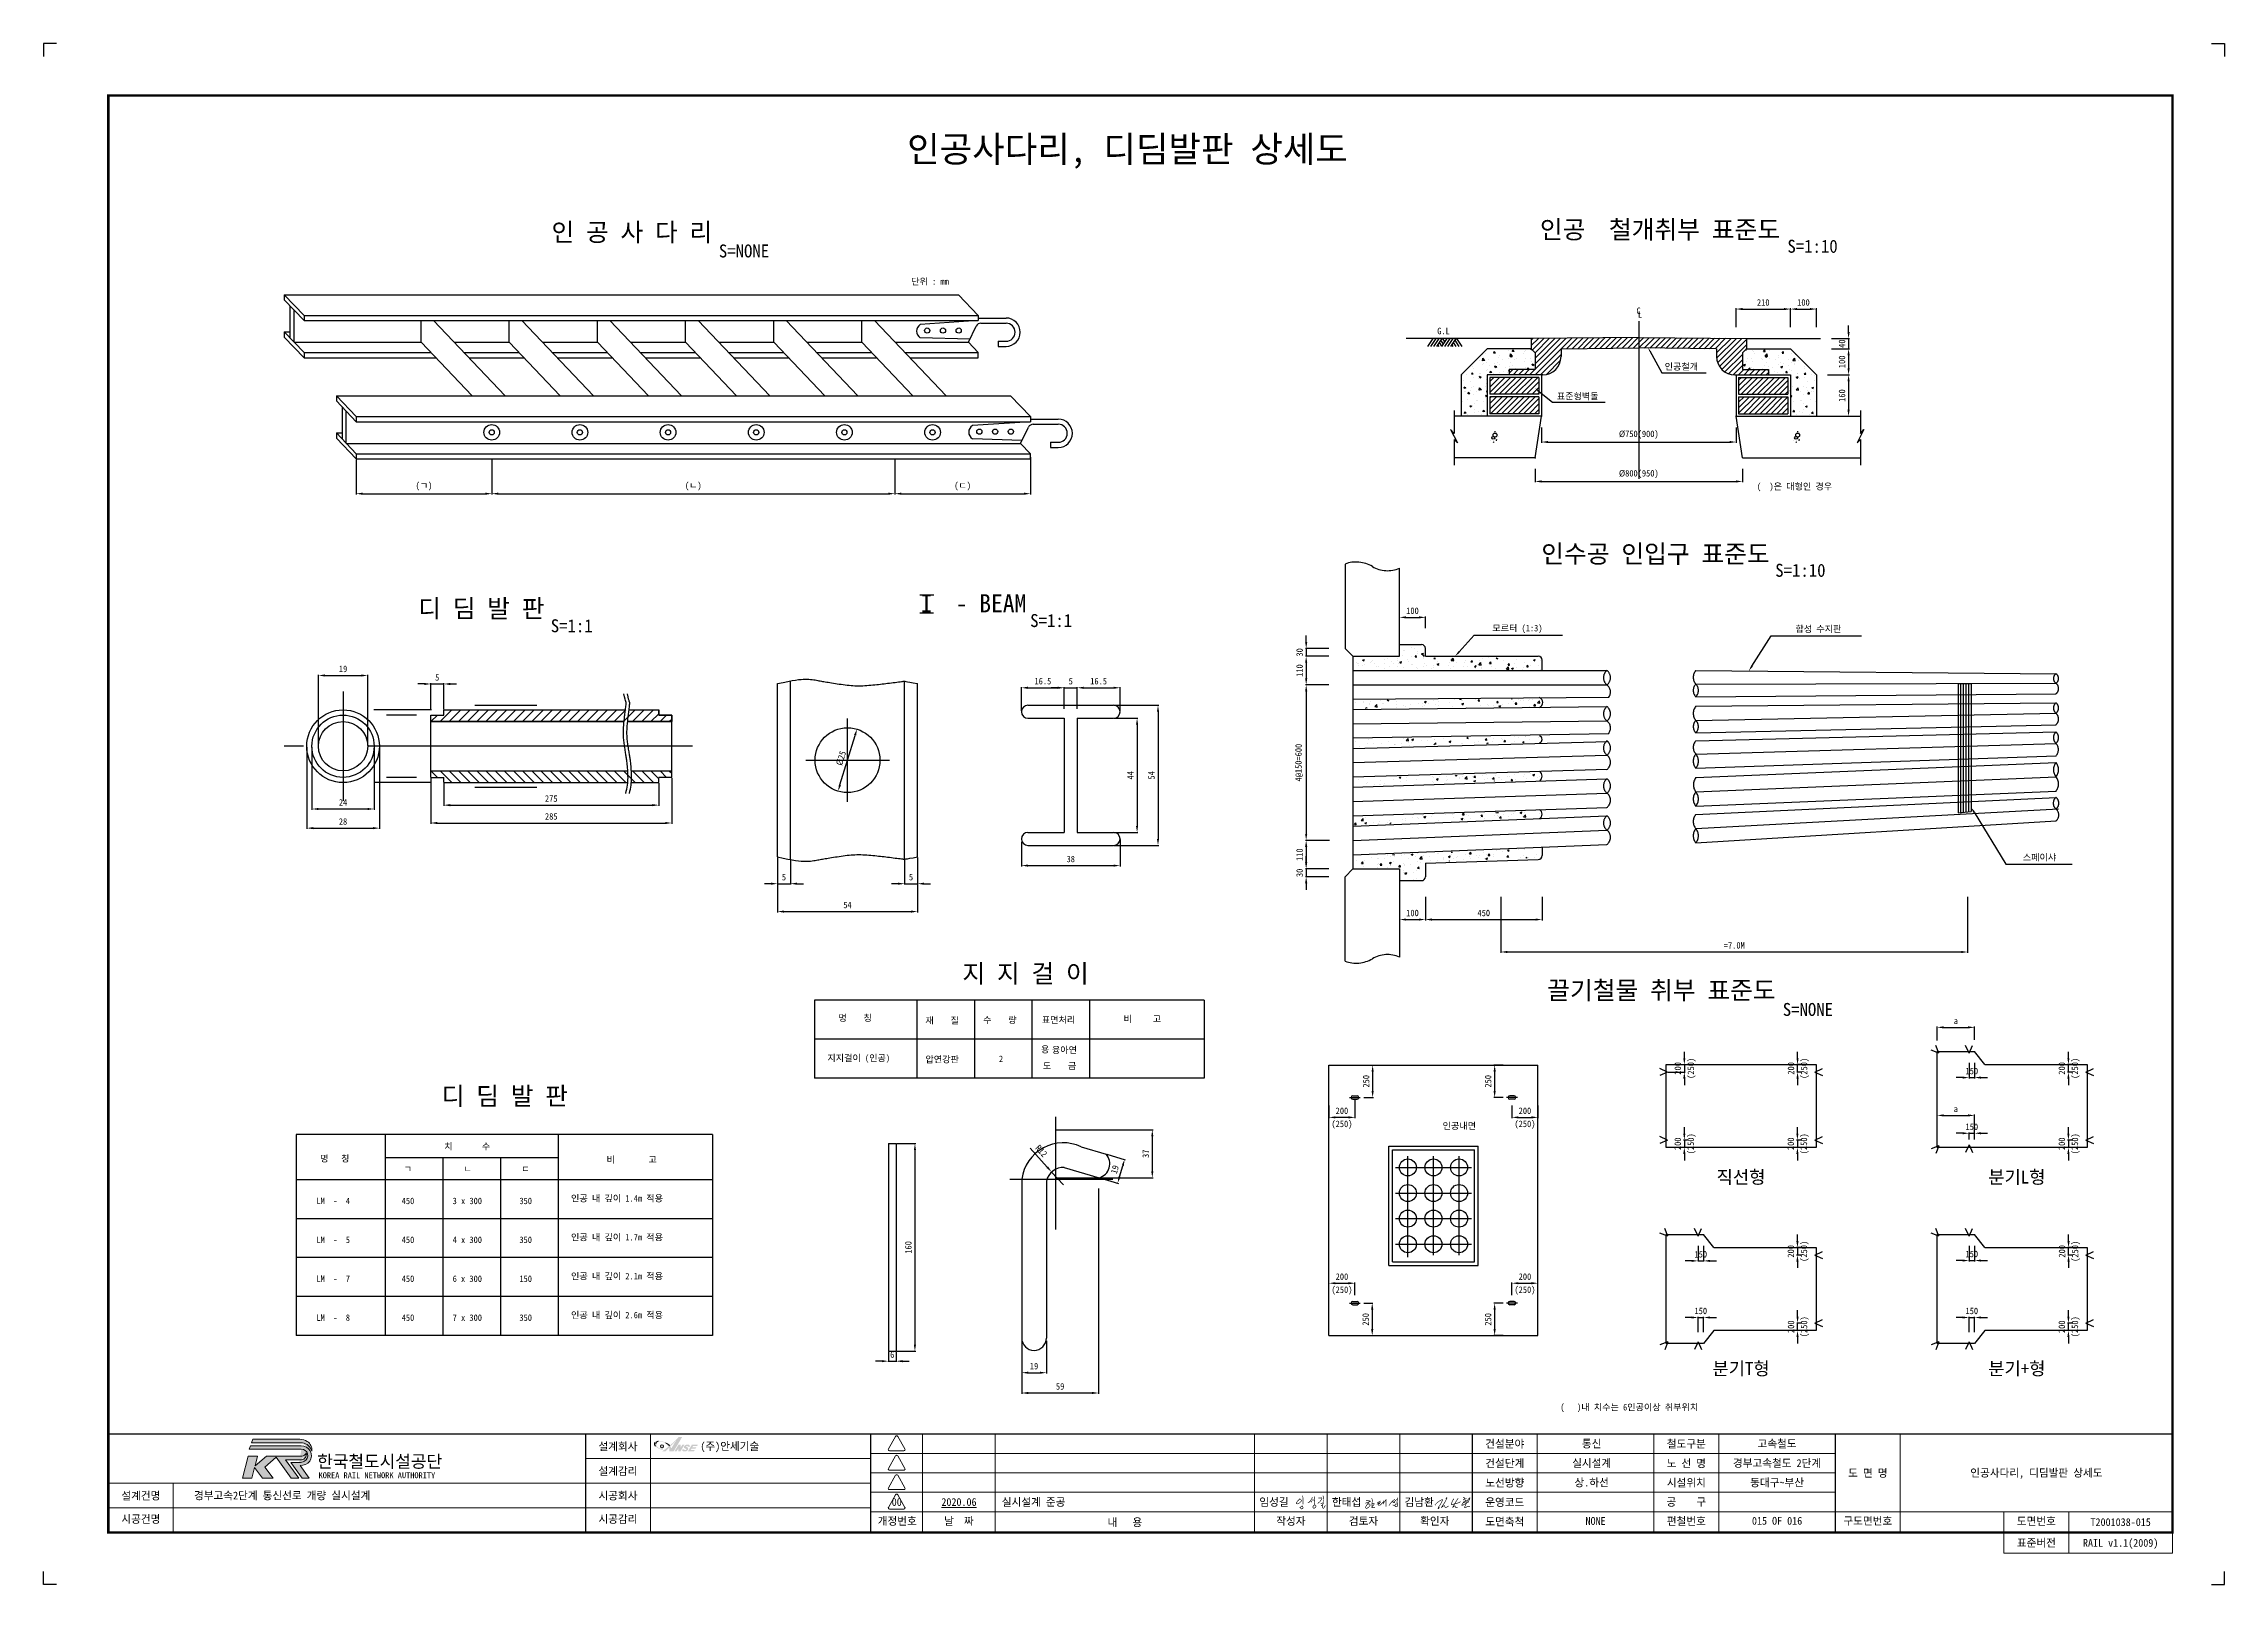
# Paper-space layout '배치1' of a CAD drawing. Header units: millimetres. Extents: x 0 to 841, y 0 to 594.
# The model-space entities are those that its viewports show. They can reach past a viewport. Long polylines and large blocks are cut down to what shows.
import ezdxf
from ezdxf.enums import TextEntityAlignment as Align

# ---------------------------------------------------------------- set-up
doc = ezdxf.new("R2010")
doc.units = ezdxf.units.MM
doc.header["$LTSCALE"] = 100
for name, pattern in [('CENTER', [2, 1.25, -0.25, 0.25, -0.25]), ('CENTER2', [1.125, 0.75, -0.125, 0.125, -0.125]), ('HIDDEN2', [0.1875, 0.125, -0.0625])]:
    doc.linetypes.add(name, pattern=pattern)
for name, color, linetype in [('TN-CNTL', 1, 'CENTER'), ('TN-CONC', 4, 'Continuous'), ('TN-CUTL', 1, 'CENTER'), ('TN-DIMS', 1, 'Continuous'), ('TN-GRND', 3, 'Continuous'), ('TN-LEAL', 1, 'Continuous'), ('TN-LEAT', 3, 'Continuous'), ('TN-PATT', 1, 'Continuous'), ('TN-STEL', 4, 'Continuous'), ('TN-TABL-LIN1', 4, 'Continuous'), ('TN-TABL-LIN2', 1, 'Continuous'), ('TN-TABL-TEX1', 6, 'Continuous'), ('TN-TABL-TEX2', 3, 'Continuous'), ('TN-TEX1', 6, 'Continuous'), ('TN-TEXT', 3, 'Continuous'), ('TX-PAPR', 2, 'Continuous')]:
    doc.layers.add(name, color=color, linetype=linetype)
doc.layers.add('TX-BORD', color=7, linetype='Continuous', lineweight=0)
doc.layers.get('TX-PAPR').freeze()
doc.styles.add('D', font='GulimChe.ttf')
doc.styles.add('KORAIL', font='GulimChe.ttf')
doc.styles.add('TB_TEXT', font='GulimChe.ttf')
doc.styles.add('TB_WBTXT', font='GulimChe.ttf')
doc.dimstyles.new('D', dxfattribs={"dimtxt": 2.5, "dimasz": 2.5, "dimexe": 1.25, "dimexo": 2, "dimgap": 1, "dimtad": 1, "dimdec": 0, "dimtxsty": 'D', "dimcen": 2.5, "dimclrd": 1, "dimclre": 1, "dimclrt": 7, "dimadec": 0, "dimazin": 0, "dimtfac": 1, "dimtdec": 0, "dimtmove": 0, "dimatfit": 3, "dimfxl": 0, "dimarcsym": 0})

psp = doc.layouts.new('배치1')

msp = doc.modelspace()

# ---------------------------------------------------------------- texts
at = {"layer": 'TN-LEAT', "style": 'D'}
for s, p in [('인공철개', (5801.87, -362.82)), ('표준형벽돌', (5401.95, -477.01)), ('모르터 (1:3)', (5169.46, -1371.11)), ('합성 수지판', (6330.19, -1374.27)), ('스페이샤', (7182.9, -2254.68))]:
    msp.add_text(s, height=25, dxfattribs=at).set_placement(p, align=Align.CENTER)
at = {"layer": 'TN-TABL-TEX1', "style": 'D'}
for s, p in [('명    칭', (-140.16, -4878.01)), ('재    질', (-106.61, -4879.03)), ('수    량', (-84.38, -4878.81)), ('표면처리', (-61.74, -4878.79)), ('비     고', (-30.23, -4878.41)), ('치       수', (-292.18, -4927.58)), ('명   칭', (-340.04, -4932.24)), ('ㄱ', (-307.81, -4936.24)), ('ㄴ', (-284.82, -4936.24)), ('ㄷ', (-262.5, -4936.24)), ('비        고', (-229.58, -4932.64))]:
    msp.add_text(s, height=2.5, dxfattribs=at).set_placement(p)
at = {"layer": 'TN-TABL-TEX2', "style": 'D'}
for s, p in [('지지걸이 (인공)', (-144.42, -4893.49)), ('압연강판', (-106.61, -4894.02)), ('2', (-78.26, -4893.83)), ('용', (-62.05, -4890.18)), ('도    금', (-61.33, -4896.52)), ('융아연', (-57.83, -4890.38)), ('인공 내 깊이 1.4m 적용', (-243.29, -4947.59)), ('LM  -  4', (-341.46, -4948.58)), ('450', (-308.58, -4948.58)), ('3 x 300', (-288.93, -4948.58)), ('350', (-263.19, -4948.58)), ('LM  -  5', (-341.46, -4963.58)), ('450', (-308.58, -4963.58)), ('4 x 300', (-288.93, -4963.58)), ('350', (-263.19, -4963.58)), ('인공 내 깊이 1.7m 적용', (-243.29, -4962.59)), ('LM  -  7', (-341.46, -4978.58)), ('450', (-308.58, -4978.58)), ('6 x 300', (-288.93, -4978.58)), ('150', (-263.19, -4978.58)), ('인공 내 깊이 2.1m 적용', (-243.29, -4977.59)), ('LM  -  8', (-341.46, -4993.58)), ('450', (-308.58, -4993.58)), ('7 x 300', (-288.93, -4993.58)), ('350', (-263.19, -4993.58)), ('인공 내 깊이 2.6m 적용', (-243.29, -4992.59))]:
    msp.add_text(s, height=2.5, dxfattribs=at).set_placement(p)
at = {"layer": 'TN-TEX1', "style": 'D'}
for s, height, p in [('인공  철개취부 표준도', 70, (5719.35, 143.12)), ('인수공 인입구 표준도', 70, (5701.94, -1107.05)), ('끌기철물 취부 표준도', 70, (5724.84, -2789.6)), ('직선형', 350, (14582.71, -10041.37)), ('분기L형', 350, (22029.13, -10041.37)), ('분기T형', 350, (14582.71, -15209)), ('분기+형', 350, (22029.13, -15209))]:
    msp.add_text(s, height=height, dxfattribs=at).set_placement(p, align=Align.CENTER)
for s, height, p in [('인 공 사 다 리', 70, (1444.31, 133.03)), ('S=1:10', 50, (6210.75, 88.66)), ('S=NONE', 50, (2090.04, 70.53)), ('S=1:10', 50, (6163.85, -1160.6)), ('S=NONE', 50, (6192.82, -2853.75)), ('디 딤 발 판', 7, (-302.21, -4722.43)), ('I  - BEAM', 7, (-108.44, -4720.44)), ('S=1:1', 5, (-251.1, -4728.11)), ('S=1:1', 5, (-66.21, -4726.09)), ('지 지 걸 이', 7, (-92.35, -4863.17)), ('디 딤 발 판', 7, (-293.16, -4910.36))]:
    msp.add_text(s, height=height, dxfattribs=at).set_placement(p)
at = {"layer": 'TN-TEXT', "style": 'D'}
for s, height, p in [('단위 : mm ', 25, (2831.52, -34.46)), ('C', 25, (5628.74, -147.49)), ('L', 25, (5634.27, -162.03)), ('(  )은 대형인 경우', 25, (6093, -824.74)), ('(   )내 치수는 6인공이상 취부위치', 50, (6379.49, -9352.45))]:
    msp.add_text(s, height=height, dxfattribs=at).set_placement(p)
for s, height, p in [('G.L', 25, (4884.74, -225.54)), ('인공내면', 50, (5600.46, -7182.91))]:
    msp.add_text(s, height=height, dxfattribs=at).set_placement(p, align=Align.CENTER)

# ---------------------------------------------------------------- blocks, each defined once
blk = doc.blocks.new('CXGLOGO-UNIT-KRNA-COLOR')
h = blk.add_hatch(color=166)
edge = h.paths.add_edge_path()
edge.add_arc((15.3, 4.2), 10, 59.195, 87.6904)
edge.add_line((15.7, 14.2), (-14.6, 14.2))
edge.add_line((-14.6, 14.2), (-15.4, 11.9))
edge.add_line((-15.4, 11.9), (17.3, 11.9))
edge.add_arc((16.4, 4.8), 7.13, 14.4338, 82.8523, ccw=False)
edge.add_arc((17.2, 7.5), 6.18, 351.2788, 418.625)
h = blk.add_hatch(color=166)
edge = h.paths.add_edge_path()
edge.add_line((-17.6, 3.4), (-11.6, 3.4))
edge.add_line((-11.6, 3.4), (-13.1, -2.8))
edge.add_line((-13.1, -2.8), (-5.8, 3.4))
edge.add_line((-5.8, 3.4), (16.9, 3.4))
edge.add_arc((16.5, 6.7), 3.37, 277.1672, 339.2536)
edge.add_arc((16.5, 4.5), 3.37, -86.0611, 17.644, ccw=False)
edge.add_line((16.7, 1.1), (6.4, 1.1))
edge.add_line((6.4, 1.1), (15, -10.7))
edge.add_line((15, -10.7), (10.1, -10.7))
edge.add_line((10.1, -10.7), (0.4, 2.7))
edge.add_line((0.4, 2.7), (-6.9, -3.7))
edge.add_line((-6.9, -3.7), (-1.4, -10.8))
edge.add_line((-1.4, -10.8), (-8.3, -10.8))
edge.add_line((-8.3, -10.8), (-13.5, -4))
edge.add_line((-13.5, -4), (-15.1, -10.8))
edge.add_line((-15.1, -10.8), (-21.2, -10.8))
edge.add_line((-21.2, -10.8), (-17.6, 3.4))
h = blk.add_hatch(color=46)
edge = h.paths.add_edge_path()
edge.add_arc((15.4, 5.5), 6.16, 269.178, 301.5498, ccw=False)
edge.add_line((15.3, -0.7), (9.8, -0.7))
edge.add_line((9.8, -0.7), (17.2, -10.8))
edge.add_line((17.2, -10.8), (21.7, -10.8))
edge.add_line((21.7, -10.8), (15.9, -2.7))
edge.add_arc((15.5, 6.1), 8.86, 272.286, 317.0312)
edge.add_arc((16.8, 3.7), 6.34, 325.2805, 452.1314)
edge.add_line((16.5, 10), (-16, 10))
edge.add_line((-16, 10), (-16.8, 7.8))
edge.add_line((-16.8, 7.8), (16.6, 7.8))
edge.add_arc((16.8, 3.8), 3.99, -62.7193, 92.2922, ccw=False)
at = {"color": 166}
for points in [[(20.4, 12.8, 0.12498), (15.7, 14.2), (-14.6, 14.2), (-15.4, 11.9), (17.3, 11.9, -0.307728), (23.3, 6.6, 0.302614)], [(-17.6, 3.4), (-11.6, 3.4), (-13.1, -2.8), (-5.8, 3.4), (16.9, 3.4, 0.27773), (19.7, 5.5, -0.486141), (16.7, 1.1), (6.4, 1.1), (15, -10.7), (10.1, -10.7), (0.4, 2.7), (-6.9, -3.7), (-1.4, -10.8), (-8.3, -10.8), (-13.5, -4), (-15.1, -10.8), (-21.2, -10.8)]]:
    blk.add_lwpolyline(points, format="xyb", close=True, dxfattribs=at)
at = {"color": 46}
blk.add_lwpolyline([(18.6, 0.2, -0.142195), (15.3, -0.7), (9.8, -0.7), (17.2, -10.8), (21.7, -10.8), (15.9, -2.7, 0.197757), (22, 0.1, 0.61792), (16.5, 10), (-16, 10), (-16.8, 7.8), (16.6, 7.8, -0.802668)], format="xyb", close=True, dxfattribs=at)
blk = doc.blocks.new('CXGLOGO-KRNA-COLOR')
blk.add_blockref('CXGLOGO-UNIT-KRNA-COLOR', (0, 0))
at = {"color": 166, "style": 'KORAIL'}
for s, height, p in [('한국철도시설공단', 8, (26.8, -4)), ('KOREA RAIL NETWORK AUTHORITY', 3.75, (27.7, -10.8))]:
    blk.add_text(s, height=height, dxfattribs=at).set_placement(p)
blk = doc.blocks.new('TXBLKA1-KRNAH')
at = {"layer": 'TX-BORD'}
h = blk.add_hatch(color=5, dxfattribs=at)
h.paths.add_polyline_path([(241.41, 53.44, 0.096425), (239.85, 54.59, 0.1233), (237.07, 55.37, 0.107959), (236.18, 55.25, 0.147974), (235.63, 54.71, 0.146771), (235.6, 53.86, 0.166867), (235.92, 53.32, 0.084002), (237.3, 52.29, 0.125004), (238.6, 51.98, 0.324316), (238.9, 52.16, 0.181232), (238.8, 52.77, -0.176206), (238.41, 52.66, -0.165955), (238.43, 52.37, -0.236091), (238.11, 52.27, -0.163197), (237.2, 52.6, -0.211159), (236.11, 54.03, -0.492063), (237.15, 55.14, -0.264032), (241.01, 53.12, -0.023302), (238.51, 51.28), (239.75, 51.28, 0.034752), (241.24, 52.65, -0.038457), (241.29, 51.28), (242.97, 51.28), (246.25, 56.8), (244.88, 56.8, -0.036327)])
h.paths.add_polyline_path([(242.08, 52.46), (241.66, 53.16, 0.03885), (244.06, 55.69)], flags=16)
h = blk.add_hatch(color=3, dxfattribs=at)
h.paths.add_polyline_path([(244.79, 51.28), (245.61, 51.28), (247.14, 53.85), (246.32, 53.85), (245.64, 52.71), (245.64, 53.85), (244.83, 53.85), (243.3, 51.28), (244.11, 51.28), (244.79, 52.43)])
h.paths.add_polyline_path([(247.73, 51.85, -0.206701), (247.2, 51.81, -0.316027), (247.06, 51.95, -0.031225), (247.06, 52.07), (246.36, 52.07, 0.483426), (246.52, 51.35, 0.203838), (248.04, 51.43, 0.079762), (248.43, 51.8, 0.172378), (248.58, 52.3, 0.221594), (248.3, 52.81, 0.038449), (247.87, 53.02, -0.563174), (247.89, 53.34, -0.276773), (248.29, 53.37, -0.312628), (248.42, 53.08), (249.21, 53.08, 0.143901), (249.17, 53.48, 0.169249), (248.83, 53.82, 0.119216), (248.04, 53.89, 0.167621), (247.24, 53.47, 0.258991), (246.94, 52.74, 0.208246), (247.3, 52.44, -0.022645), (247.74, 52.2, -0.588103)])
h.paths.add_polyline_path([(249.56, 51.83), (249.82, 52.27), (251.36, 52.27), (251.72, 52.86), (250.18, 52.86), (250.44, 53.3), (251.98, 53.3), (252.31, 53.85), (250, 53.85), (248.47, 51.28), (250.78, 51.28), (251.1, 51.83)])
h.paths.add_polyline_path([(239.05, 53.25, 1), (237.87, 53.25, 1)])
at = {"layer": 'DEFPOINTS', "color": 1}
blk.add_line((836, 594), (841, 594), dxfattribs=at)
for points in [[(5, 594), (0, 594), (0, 589)], [(836, 594), (841, 594), (841, 589)], [(5, 0), (0, 0), (0, 5)], [(836, 0), (841, 0), (841, 5)]]:
    blk.add_lwpolyline(points, dxfattribs=at)
at = {"layer": 'TX-BORD'}
for p, q in [((234, 20), (234, 58)), ((319, 50.5), (549.5, 50.5)), ((339, 20), (339, 58)), ((367, 20), (367, 58)), ((467, 20), (467, 58)), ((495, 20), (495, 58)), ((523, 20), (523, 58)), ((549.5, 50.5), (691, 50.5)), ((576, 20), (576, 58)), ((621, 20), (621, 58)), ((646, 20), (646, 58)), ((716, 20), (716, 58)), ((209, 48.5), (319, 48.5)), ((319, 43), (549.5, 43)), ((549.5, 43), (691, 43)), ((25, 39), (319, 39)), ((50, 20), (50, 39)), ((319, 35.5), (549.5, 35.5)), ((549.5, 35.5), (691, 35.5)), ((25, 29.5), (319, 29.5)), ((319, 28), (691, 28)), ((453.5, 28), (373, 28)), ((821, 28), (691, 28)), ((756, 20), (756, 28)), ((781, 12), (781, 28))]:
    blk.add_line(p, q, dxfattribs=at)
at = {"layer": 'TX-BORD', "const_width": 1}
blk.add_lwpolyline([(821, 20), (25, 20), (25, 574), (821, 574)], close=True, dxfattribs=at)
at = {"layer": 'TX-BORD'}
for points, const_width in [([(25, 58), (821, 58)], 0.5), ([(209, 20), (209, 58)], 0.5), ([(209, 20), (209, 58)], 0.5), ([(319, 20), (319, 58)], 0.5), ([(551, 20), (551, 58)], 0.5), ([(691, 20), (691, 58)], 0.5), ([(489.16, 32.47), (490.23, 32.6)], 0.24), ([(510.02, 32.43), (511.22, 32.3), (511.29, 32.17), (511.29, 31.91), (509.68, 31.25), (511.29, 31.91), (511.93, 32.15), (511.29, 31.91), (510.45, 30.87), (510.06, 30.25), (509.86, 29.88), (509.82, 29.64), (509.85, 29.48), (509.94, 29.38), (510.07, 29.35), (510.38, 29.36), (511.09, 29.84), (511.32, 30.09), (511.53, 30.37), (511.52, 30.66), (511.47, 30.83), (511.33, 30.95), (511.02, 30.99), (510.45, 30.87)], 0.24), ([(511.96, 33.12), (512.32, 32.9), (512.39, 32.4), (512.31, 31.14), (512.21, 29.77), (512.24, 29.56), (512.39, 29.52), (512.61, 29.55), (512.95, 29.62), (513.48, 29.76)], 0.24), ([(512.31, 31.14), (512.99, 31.2), (513.13, 31.16), (513.03, 30.78), (512.21, 29.77)], 0.24), ([(514.32, 31.57), (514.59, 31.64), (515.5, 32.11), (514.59, 31.64), (514.69, 31.19), (514.15, 30.85), (514.69, 31.19), (515.47, 31.61), (514.75, 30.62), (514.93, 30.41), (515.2, 30.4), (515.62, 30.7), (516.67, 31.8), (516.69, 32.23), (516.67, 31.8), (516.66, 31.21), (517.64, 32.57), (517.67, 29.98)], 0.24), ([(521.05, 32.83), (519.79, 31.7), (518.83, 30.43), (519.79, 31.7), (520.42, 32.27), (520.32, 31.82), (520.41, 31.55), (520.64, 31.46), (521, 31.65), (520.94, 31.92), (522.01, 32.93), (522.02, 33.4), (522.01, 32.93), (521.99, 31.92), (521.99, 31.59), (521.7, 31.85), (521.99, 31.59), (522.08, 31.07), (522.06, 30.3), (521.97, 30), (521.58, 29.93), (521.29, 29.99), (521.13, 30.2), (521.17, 30.65), (521.36, 30.97), (521.77, 31.01), (522.08, 31)], 0.24), ([(521.15, 30.43), (520.87, 30.43), (520.47, 30.53), (520.28, 30.68)], 0.24)]:
    blk.add_lwpolyline(points, dxfattribs=dict(at, const_width=const_width))
for points in [[(328.58, 57.05), (325.78, 52.19, 0.57735), (326.17, 51.52), (331.78, 51.52, 0.57735), (332.17, 52.19), (329.36, 57.05, 0.57735)], [(328.58, 49.55), (325.78, 44.69, 0.57735), (326.17, 44.02), (331.78, 44.02, 0.57735), (332.17, 44.69), (329.36, 49.55, 0.57735)], [(328.58, 42.05), (325.78, 37.19, 0.57735), (326.17, 36.52), (331.78, 36.52, 0.57735), (332.17, 37.19), (329.36, 42.05, 0.57735)], [(328.58, 34.55), (325.78, 29.69, 0.57735), (326.17, 29.02), (331.78, 29.02, 0.57735), (332.17, 29.69), (329.36, 34.55, 0.57735)]]:
    blk.add_lwpolyline(points, format="xyb", close=True, dxfattribs=at)
at = {"layer": 'TX-BORD', "const_width": 0.24}
for points in [[(485.57, 34.24, -0.031521), (485.64, 32.12, 0.015452), (485.64, 30.85, 0.488947)], [(489.3, 33.6, -0.116912), (488.11, 31.72, -0.245276), (487.54, 31.55, -2.571837)], [(490.15, 33.87, -0.089273), (490.12, 31.67, 0.068943), (490.06, 30.69, 0.261353)], [(493.32, 34.22, -0.102288), (493.6, 33.42, -0.080289), (493.6, 33.07, 0.066761), (493.58, 32.62, -0.06278), (493.53, 31.56, 8.85417)], [(547.43, 33.59, -0.145348), (547.88, 33.43, -0.307225), (547.95, 33.23, -0.212679), (547.38, 32.49, -0.113681), (548.62, 33.04, -0.266507), (548.74, 33, -3.538723)], [(484.54, 33.09, 0.071134), (483.15, 31.48, 0.394214), (483.21, 31.1, 0.224261), (483.52, 31.04, 0.193438), (484.97, 32.08, 0.544983), (484.67, 32.72, 0.066146), (484.03, 32.72, 27.196208)], [(484.41, 29.84, 0.02121), (484.98, 29.12, 0.409369), (485.14, 29.11, -0.211811), (485.49, 29.21, 0.416377), (485.62, 29.3, 0.123643), (485.54, 30.12, 0.523631), (485.28, 30.19, -0.072983), (484.51, 29.7, 0.005941)], [(488.57, 32.27, -0.142438), (489.07, 31.68, 5.949847)], [(490.05, 30.54, 0.235154), (489.49, 29.9, 0.345857), (489.7, 29.41, 0.306746), (490.2, 29.45, 0.103095), (490.63, 29.98, 0.395571), (490.49, 30.5, 0.242915), (490.05, 30.54, 6.064713)], [(491.55, 33.36, 0.139976), (491.83, 33.26, 0.096355), (492.64, 33.37, -0.240321), (492.85, 33.34, -0.353191), (492.93, 33.05, -0.157335), (491.33, 31.22, -6.381378)], [(492.46, 31.11), (493.22, 31.4, -0.375176), (493.45, 31.31, -0.266244), (493.45, 31.13, -0.042219), (493.07, 30.6, -0.159939), (492.63, 30.34, -0.171647), (493.2, 30.37, -0.458058), (493.29, 30.17, 0.159326), (493.23, 29.58, 0.227707), (493.39, 29.37, 0.407988), (493.73, 29.47, -0.001483), (493.89, 29.78, 0.004186), (494.14, 30.24, -0.100484), (494.33, 30.47, -0.346277)], [(536.7, 30.48, -0.382901), (536.65, 30.71, -0.12512), (539.4, 32.69, -0.474239), (539.59, 32.59, -0.046113), (537.92, 29.73, 0.151113), (537.77, 29.29, 0.58991), (537.88, 29.22, 0.096338), (538.33, 29.72, 2.196927)], [(540.73, 33.09, -0.071383), (541.05, 33.41, -0.346917), (541.16, 33.41, -0.258278), (541.18, 33.35, -0.079918), (541.06, 32.96, -0.048596), (539.06, 29.69, 0.947427), (539.13, 29.64, -0.022437), (540.04, 30.36, -0.344585), (540.2, 30.35, -0.12284), (540.25, 30.29, 0.011347), (540.43, 29.85, 0.194638), (540.6, 29.69, 0.189435), (540.9, 29.69, 0.009404), (541.84, 30.24, 3.287276)], [(543.84, 33.07, 0.030212), (542.85, 31.06, 0.575113), (543.08, 30.76, 0.043168), (545.96, 31.58, 0.237594), (546.32, 31.98, 1.260425)], [(545.61, 33.11, 0.150889), (545.13, 32.65, 0.025288), (543.37, 29.61), (544.07, 30.23, -0.448359), (544.33, 30.16, 0.073819), (544.59, 29.67, 0.359456), (544.94, 29.59, 0.031982), (545.26, 29.77, 3.102048)], [(547.6, 31.85, 0.23976), (547.57, 31.5, 0.345796), (547.69, 31.43, 0.195352), (548.64, 32.18, 0.393888), (548.6, 32.35, 0.293784), (548.35, 32.35, 0.099623), (547.44, 31.43, 0.02205), (546.93, 30.69, 0.380988), (546.98, 30.44, 0.18866), (547.1, 30.41), (549.22, 31.59, 0.122154), (549.44, 31.8), (550.04, 33.22, 0.396041), (549.99, 33.36, 0.224142), (549.88, 33.36, 0.078358), (549.02, 32.08), (547.95, 29.67, 0.444285), (547.97, 29.61), (548.29, 29.6, 0.179185), (548.5, 29.67), (549.15, 30.07, -0.135616), (549.34, 30.12), (550.04, 30.11)]]:
    blk.add_lwpolyline(points, format="xyb", dxfattribs=at)
at = {"layer": 'TX-BORD'}
blk.add_lwpolyline([(821, 20), (821, 12), (756, 12), (756, 20)], close=True, dxfattribs=at)
at = {"layer": 'TX-BORD', "color": 3}
blk.add_circle((238.46, 53.25), 0.594, dxfattribs=at)
at = {"layer": 'TX-BORD', "color": 5}
for centre, radius, start, end in [((237.04, 54.23), 1.49, 161.17216, 194.57108), ((236.55, 54.06), 0.967, 192.10036, 229.99429), ((237.06, 54.19), 0.96, 84.64387, 189.44431), ((237.68, 50.02), 5.06, 42.58477, 64.6157)]:
    blk.add_arc(centre, radius, start, end, dxfattribs=at)
at = {"layer": 'TX-BORD', "xscale": 0.6, "yscale": 0.6}
blk.add_blockref('CXGLOGO-KRNA-COLOR', (89.41, 47.41), dxfattribs=at)
at = {"layer": 'TX-BORD', "style": 'TB_TEXT'}
for s, p in [('설계회사', (221.5, 53.25)), ('건설분야', (563.5, 54.25)), ('철도구분', (633.5, 54.25)), ('설계감리', (221.5, 43.75)), ('건설단계', (563.5, 46.75)), ('노 선 명', (633.5, 46.75)), ('도 면 명', (703.5, 43)), ('설계건명', (37.5, 34.25)), ('시공회사', (221.5, 34.25)), ('노선방향', (563.5, 39.25)), ('시설위치', (633.5, 39.25)), ('시공건명', (37.5, 25.25)), ('시공감리', (221.5, 25.25)), ('개정번호', (329.21, 24.5)), ('날  짜', (353, 24.5)), ('내   용', (417, 24)), ('작성자', (481, 24.5)), ('검토자', (509, 24.5)), ('확인자', (536.5, 24.5)), ('운영코드', (563.5, 31.75)), ('도면축척', (563.5, 24.25)), ('공    구', (633.5, 31.75)), ('편철번호', (633.5, 24.5)), ('구도면번호', (703.5, 24.51)), ('도면번호', (768.5, 24.51))]:
    blk.add_text(s, height=3, dxfattribs=at).set_placement(p, align=Align.MIDDLE)
blk.add_text('표준버전', height=3, dxfattribs=at).set_placement((768.5, 16), align=Align.MIDDLE_CENTER)
at = {"layer": 'TX-BORD', "style": 'TB_TEXT', "flags": 1}
blk.add_attdef('TD_CLASSCODE', text='', height=3, dxfattribs=at).set_placement((25, 577.54), align=Align.MIDDLE_LEFT)
at = {"layer": 'TX-BORD'}
for tag, height, style, p in [('TB_MTITIL', 10, 'TB_WBTXT', (418, 553.33)), ('TB_STITL', 7, 'TB_WBTXT', (418, 538.33)), ('TR_RNUM4', 3, 'TB_TEXT', (329, 54.25)), ('TR_RDAT4', 3, 'TB_TEXT', (353, 54.25)), ('TD_FIELD', 3, 'TB_TEXT', (597, 54.25)), ('TD_RLCLASS', 3, 'TB_TEXT', (668.5, 54.25)), ('TD_DNAME_TOP', 3, 'TB_TEXT', (768.5, 48.98)), ('TR_RNUM3', 3, 'TB_TEXT', (329, 46.75)), ('TR_RDAT3', 3, 'TB_TEXT', (353, 46.75)), ('TD_CSTEP', 3, 'TB_TEXT', (597, 46.75)), ('TD_RLNAME', 3, 'TB_TEXT', (668.5, 46.75)), ('TD_DNAME_MAIN', 3, 'TB_TEXT', (768.5, 43)), ('TR_RNUM2', 3, 'TB_TEXT', (329, 39.25)), ('TR_RDAT2', 3, 'TB_TEXT', (353, 39.25)), ('TD_DIRCODE', 3, 'TB_TEXT', (597, 39.25)), ('TD_RLSECT', 3, 'TB_TEXT', (668.5, 39.25)), ('TD_DNAME_BOT', 3, 'TB_TEXT', (768.5, 36.98)), ('TR_RNUM1', 3, 'TB_TEXT', (329, 31.75)), ('TR_RDAT1', 3, 'TB_TEXT', (353, 31.75)), ('TD_SYSCODE', 3, 'TB_TEXT', (597, 31.75)), ('SCALE', 3, 'TB_TEXT', (598.5, 24.45)), ('TD_CSECT', 3, 'TB_TEXT', (668.5, 31.75)), ('TD_DWGNO', 3, 'TB_TEXT', (668.5, 24.5)), ('TD_DWGCODE_PREV', 3, 'TB_TEXT', (736, 24)), ('TD_DWGCODE', 3, 'TB_TEXT', (801, 24)), ('TD_VERSION', 3, 'TB_TEXT', (801, 16))]:
    blk.add_attdef(tag, text='', height=height, dxfattribs=dict(at, style=style)).set_placement(p, align=Align.MIDDLE_CENTER)
at = {"layer": 'TX-BORD', "style": 'TB_TEXT'}
for tag, p in [('TD_DCOMP', (253.27, 53.25)), ('TR_RCON4', (369.52, 54.25)), ('TR_DGN4', (468.83, 54.25)), ('TR_CHK4', (496.83, 54.25)), ('TR_APP4', (524.83, 54.25)), ('TD_DSCCOMP', (253.27, 43.75)), ('TR_RCON3', (369.52, 46.75)), ('TR_DGN3', (468.83, 46.75)), ('TR_CHK3', (496.83, 46.75)), ('TR_APP3', (524.83, 46.75)), ('TD_DNAME', (58, 34.25)), ('TD_CCOMP', (253.27, 34.25)), ('TR_RCON2', (369.52, 39.25)), ('TR_DGN2', (468.83, 39.25)), ('TR_CHK2', (496.83, 39.25)), ('TR_APP2', (524.83, 39.25)), ('TD_CNAME', (58, 25.15)), ('TD_CSCOMP', (253.27, 25.25)), ('TR_RCON1', (369.52, 31.75)), ('TR_DGN1', (468.83, 31.75)), ('TR_CHK1', (496.83, 31.75)), ('TR_APP1', (524.83, 31.75))]:
    blk.add_attdef(tag, text='', height=3, dxfattribs=at).set_placement(p, align=Align.MIDDLE_LEFT)
blk = doc.blocks.new('*X0')
at = {"color": 0}
for p, q in [((18332.99, 13863.18), (18336.98, 13862.83)), ((18336.99, 13862.82), (18336.31, 13866.5)), ((18359.52, 13861.26), (18359.52, 13861.26)), ((18402.72, 13857.08), (18407.55, 13862.82)), ((18408.71, 13856.54), (18407.56, 13862.81)), ((18425.28, 13859.83), (18425.28, 13859.83)), ((18425.55, 13866.71), (18425.55, 13866.71)), ((18498.13, 13866.94), (18498.65, 13866.59)), ((18498.66, 13866.57), (18498.79, 13866.94)), ((18324.53, 13853.41), (18324.53, 13853.41)), ((18362.4, 13858.39), (18362.4, 13858.39)), ((18402.72, 13857.08), (18408.7, 13856.55)), ((18474.45, 13850.8), (18479.27, 13856.55)), ((18480.44, 13850.26), (18479.28, 13856.53)), ((18366.96, 13849.82), (18366.96, 13849.82)), ((18408.88, 13839.19), (18416.66, 13847.3)), ((18417.78, 13837.79), (18416.67, 13847.29)), ((18474.45, 13850.8), (18480.43, 13850.28)), ((18512.1, 13848.91), (18512.1, 13848.91)), ((18525.31, 13843.86), (18525.31, 13843.86)), ((18408.88, 13839.19), (18417.77, 13837.81)), ((18409.65, 13837.69), (18416.66, 13840.38)), ((18409.65, 13837.69), (18414.63, 13834.34)), ((18409.65, 13835.01), (18409.65, 13835.01)), ((18414.64, 13834.32), (18416.67, 13840.36)), ((18460.16, 13841.42), (18460.16, 13841.42)), ((18462.15, 13835.55), (18462.15, 13835.55)), ((18340.42, 13830.87), (18340.42, 13830.87)), ((18358.31, 13827.97), (18358.31, 13827.97)), ((18393.8, 13828.62), (18393.8, 13828.62)), ((18399.25, 13827.27), (18399.25, 13827.27)), ((18424.28, 13830.56), (18424.28, 13830.56)), ((18447.18, 13826.36), (18447.18, 13826.36)), ((18515.6, 13822.64), (18523.39, 13830.75)), ((18524.5, 13821.24), (18523.4, 13830.74)), ((18336.09, 13818.95), (18336.09, 13818.95)), ((18500.56, 13824.11), (18500.56, 13824.11)), ((18515.6, 13822.64), (18524.49, 13821.26)), ((18537.79, 13820.19), (18537.79, 13820.19)), ((18361.5, 13817.44), (18361.5, 13817.44)), ((18414.88, 13815.18), (18414.88, 13815.18)), ((18468.27, 13812.93), (18468.27, 13812.93)), ((18479.47, 13810.17), (18479.47, 13810.17)), ((18510.88, 13815.62), (18510.88, 13815.62)), ((18521.65, 13810.67), (18521.65, 13810.67)), ((18325.63, 13805.44), (18332.63, 13808.13)), ((18325.63, 13805.44), (18330.61, 13802.08)), ((18330.62, 13802.07), (18332.65, 13808.11)), ((18408.43, 13801.72), (18408.43, 13801.72)), ((18458.94, 13808.13), (18458.94, 13808.13)), ((18499, 13804.42), (18499, 13804.42)), ((18524.04, 13807.72), (18524.04, 13807.72)), ((18344.87, 13788.13), (18349.69, 13793.88)), ((18350.86, 13787.6), (18349.71, 13793.86)), ((18357.09, 13794.68), (18357.09, 13794.68)), ((18421.15, 13800.16), (18421.15, 13800.16)), ((18435.85, 13796.11), (18435.85, 13796.11)), ((18469.35, 13797.43), (18476.35, 13800.12)), ((18469.35, 13797.43), (18474.32, 13794.07)), ((18474.33, 13794.06), (18476.36, 13800.1)), ((18561.75, 13798.23), (18561.75, 13798.23)), ((18344.87, 13788.13), (18350.85, 13787.61)), ((18362.83, 13790.15), (18362.83, 13790.15)), ((18372.94, 13787.83), (18372.94, 13787.83)), ((18397.97, 13791.12), (18397.97, 13791.12)), ((18420.87, 13786.94), (18421.42, 13787.6)), ((18421.55, 13786.94), (18421.43, 13787.59)), ((18422.59, 13781.32), (18421.75, 13785.86)), ((18503.43, 13788.22), (18503.43, 13788.22)), ((18561.01, 13789.38), (18561.01, 13789.38)), ((18421.75, 13781.41), (18422.58, 13781.34)), ((18445.11, 13778.21), (18445.11, 13778.21)), ((18488.33, 13775.58), (18493.15, 13781.33)), ((18488.33, 13775.58), (18494.3, 13775.06)), ((18494.31, 13775.05), (18493.16, 13781.31)), ((18509.67, 13782.33), (18509.67, 13782.33)), ((18427.29, 13775.53), (18427.29, 13775.53)), ((18457.73, 13774.84), (18457.73, 13774.84)), ((18480.67, 13773.28), (18480.67, 13773.28)), ((18497.73, 13768.28), (18497.73, 13768.28)), ((18534.05, 13771.02), (18534.05, 13771.02)), ((18535.6, 13773.26), (18535.6, 13773.26)), ((18560.05, 13769.31), (18564.87, 13775.05)), ((18560.05, 13769.31), (18566.03, 13768.78)), ((18566.04, 13768.77), (18564.88, 13775.04)), ((18587.43, 13768.76), (18587.43, 13768.76)), ((18529.04, 13757.17), (18536.04, 13759.86)), ((18534.02, 13753.8), (18536.05, 13759.84)), ((18599.94, 13763.23), (18599.94, 13763.23)), ((18529.04, 13757.17), (18534.01, 13753.81)), ((18541.62, 13753.22), (18541.62, 13753.22)), ((18559.79, 13756.09), (18559.79, 13756.09)), ((18508.45, 13749.05), (18508.45, 13749.05)), ((18572.45, 13742.14), (18572.45, 13742.14)), ((18597.49, 13745.43), (18597.49, 13745.43)), ((18509.3, 13733.82), (18509.3, 13733.82)), ((18514.58, 13719.92), (18514.58, 13719.92)), ((18528.86, 13708.67), (18536.65, 13716.79)), ((18537.76, 13707.28), (18536.66, 13716.78)), ((18558.58, 13722.8), (18558.58, 13722.8)), ((18567.96, 13717.66), (18567.96, 13717.66)), ((18588.73, 13716.91), (18595.73, 13719.59)), ((18588.73, 13716.91), (18593.7, 13713.55)), ((18593.71, 13713.54), (18595.74, 13719.58)), ((18507.24, 13715.76), (18507.24, 13715.76)), ((18528.86, 13708.67), (18537.75, 13707.29)), ((18506.75, 13705.78), (18507.02, 13706.11)), ((18506.75, 13699.97), (18508.18, 13699.84)), ((18508.19, 13699.83), (18507.03, 13706.09)), ((18535.66, 13706.49), (18535.66, 13706.49)), ((18546.14, 13702.7), (18546.14, 13702.7)), ((18571.18, 13705.99), (18571.18, 13705.99)), ((18589.04, 13704.23), (18589.04, 13704.23)), ((18595.81, 13703.57), (18595.81, 13703.57)), ((18573.93, 13694.09), (18578.75, 13699.83)), ((18573.93, 13694.09), (18579.9, 13693.57)), ((18579.91, 13693.55), (18578.76, 13699.82)), ((18506.75, 13685.44), (18511.71, 13687.34)), ((18509.69, 13681.28), (18511.72, 13687.33)), ((18557.36, 13689.51), (18557.36, 13689.51)), ((18544.87, 13666.55), (18544.87, 13666.55)), ((18548.06, 13666.83), (18548.06, 13666.83)), ((18582.74, 13671.54), (18582.74, 13671.54)), ((18519.84, 13663.25), (18519.84, 13663.25)), ((18601.45, 13664.58), (18601.45, 13664.58)), ((18606.66, 13662.62), (18606.66, 13662.62)), ((18556.15, 13656.22), (18556.15, 13656.22)), ((18564.4, 13644.39), (18571.4, 13647.08)), ((18569.38, 13641.02), (18571.41, 13647.06)), ((18516.08, 13625.14), (18520.9, 13630.89)), ((18516.08, 13625.14), (18522.05, 13624.62)), ((18518.56, 13627.11), (18518.56, 13627.11)), ((18522.06, 13624.61), (18520.91, 13630.88)), ((18541.33, 13626.59), (18541.33, 13626.59)), ((18556.44, 13632.1), (18556.44, 13632.1)), ((18587.8, 13618.87), (18592.62, 13624.61)), ((18593.79, 13618.33), (18592.63, 13624.6)), ((18605.44, 13629.33), (18605.44, 13629.33)), ((18554.93, 13622.93), (18554.93, 13622.93)), ((18587.8, 13618.87), (18593.78, 13618.35)), ((18528.59, 13615.73), (18528.59, 13615.73)), ((18581.97, 13613.48), (18581.97, 13613.48))]:
    blk.add_line(p, q, dxfattribs=at)
blk = doc.blocks.new('*X1')
at = {"color": 0}
for p, q in [((17857.71, 13869.63), (17898.25, 13910.17)), ((17879.17, 13869.87), (17919.64, 13910.34)), ((17900.63, 13870.12), (17940.71, 13910.2)), ((17506.75, 13879.29), (17534.63, 13907.17)), ((17506.75, 13900.5), (17513.24, 13907)), ((17511.18, 13862.51), (17556.02, 13907.35)), ((17521.68, 13766.94), (17662.97, 13908.23)), ((17521.75, 13788.23), (17641.58, 13908.05)), ((17521.75, 13809.44), (17620.19, 13907.88)), ((17521.75, 13830.65), (17598.8, 13907.7)), ((17521.75, 13851.87), (17577.41, 13907.52)), ((17643.14, 13867.19), (17684.35, 13908.4)), ((17664.59, 13867.43), (17705.74, 13908.58)), ((17686.05, 13867.67), (17727.13, 13908.76)), ((17707.51, 13867.92), (17748.52, 13908.93)), ((17728.97, 13868.16), (17769.91, 13909.11)), ((17750.42, 13868.41), (17791.3, 13909.28)), ((17771.88, 13868.65), (17812.69, 13909.46)), ((17793.34, 13868.9), (17834.08, 13909.64)), ((17814.8, 13869.14), (17855.47, 13909.81)), ((17836.25, 13869.39), (17876.86, 13909.99)), ((17922.08, 13870.36), (17961.75, 13910.03)), ((17943.05, 13870.12), (17982.79, 13909.86)), ((17964.03, 13869.88), (18003.83, 13909.68)), ((17985, 13869.64), (18024.87, 13909.51)), ((18005.97, 13869.4), (18045.91, 13909.34)), ((18026.95, 13869.16), (18066.95, 13909.16)), ((18047.92, 13868.92), (18087.99, 13908.99)), ((18068.9, 13868.68), (18109.03, 13908.82)), ((18089.87, 13868.44), (18130.07, 13908.64)), ((18110.85, 13868.21), (18151.11, 13908.47)), ((18131.82, 13867.97), (18172.15, 13908.3)), ((18152.79, 13867.73), (18193.19, 13908.12)), ((18173.77, 13867.49), (18214.23, 13907.95)), ((18194.74, 13867.25), (18235.27, 13907.78)), ((18215.72, 13867.01), (18256.31, 13907.6)), ((18221.75, 13851.83), (18277.35, 13907.43)), ((18222.01, 13830.88), (18298.39, 13907.26)), ((18225.81, 13813.46), (18319.43, 13907.08)), ((18232.78, 13799.22), (18336.75, 13903.19)), ((18242.23, 13787.46), (18336.75, 13881.98)), ((17542.89, 13766.94), (17621.75, 13845.8)), ((18253.99, 13778), (18321.75, 13845.76)), ((17565.46, 13768.3), (17620.39, 13823.23)), ((18268.22, 13771.02), (18321.75, 13824.55)), ((18285.62, 13767.21), (18321.75, 13803.34)), ((17421.75, 13773.08), (17435.61, 13786.94)), ((17436.83, 13766.94), (17456.83, 13786.94)), ((17458.04, 13766.94), (17478.04, 13786.94)), ((17479.25, 13766.94), (17499.25, 13786.94)), ((17500.47, 13766.94), (17520.47, 13786.94)), ((18306.57, 13766.94), (18326.57, 13786.94)), ((18327.78, 13766.94), (18347.78, 13786.94)), ((18348.99, 13766.94), (18368.99, 13786.94)), ((18370.21, 13766.94), (18390.21, 13786.94)), ((18391.42, 13766.94), (18411.42, 13786.94)), ((18412.63, 13766.94), (18421.75, 13776.06))]:
    blk.add_line(p, q, dxfattribs=at)
blk = doc.blocks.new('*X2')
at = {"color": 0}
for p, q in [((17346.75, 13698.08), (17405.61, 13756.94)), ((17346.75, 13719.29), (17384.4, 13756.94)), ((17346.75, 13740.5), (17363.19, 13756.94)), ((17361.83, 13691.94), (17426.83, 13756.94)), ((17383.04, 13691.94), (17448.04, 13756.94)), ((17404.25, 13691.94), (17469.25, 13756.94)), ((17425.47, 13691.94), (17490.47, 13756.94)), ((17446.68, 13691.94), (17511.68, 13756.94)), ((17467.89, 13691.94), (17532.89, 13756.94)), ((18306.75, 13745.91), (18317.78, 13756.94)), ((18306.75, 13724.7), (18338.99, 13756.94)), ((18306.75, 13703.48), (18360.21, 13756.94)), ((18316.42, 13691.94), (18381.42, 13756.94)), ((18337.63, 13691.94), (18402.63, 13756.94)), ((18358.85, 13691.94), (18423.85, 13756.94)), ((18380.06, 13691.94), (18445.06, 13756.94)), ((18401.27, 13691.94), (18466.27, 13756.94)), ((18422.49, 13691.94), (18487.49, 13756.94)), ((18443.7, 13691.94), (18496.75, 13744.99)), ((17489.11, 13691.94), (17536.75, 13739.59)), ((17510.32, 13691.94), (17536.75, 13718.37)), ((18464.91, 13691.94), (18496.75, 13723.78)), ((18486.13, 13691.94), (18496.75, 13702.57)), ((17531.53, 13691.94), (17536.75, 13697.16)), ((17346.75, 13634.44), (17394.25, 13681.94)), ((17346.75, 13655.65), (17373.04, 13681.94)), ((17346.75, 13676.87), (17351.83, 13681.94)), ((17350.47, 13616.94), (17415.47, 13681.94)), ((17371.68, 13616.94), (17436.68, 13681.94)), ((17392.89, 13616.94), (17457.89, 13681.94)), ((17414.11, 13616.94), (17479.11, 13681.94)), ((17435.32, 13616.94), (17500.32, 13681.94)), ((17456.53, 13616.94), (17521.53, 13681.94)), ((17477.75, 13616.94), (17536.75, 13675.95)), ((18306.75, 13661.06), (18327.63, 13681.94)), ((18306.75, 13639.84), (18348.85, 13681.94)), ((18306.75, 13618.63), (18370.06, 13681.94)), ((18326.27, 13616.94), (18391.27, 13681.94)), ((18347.49, 13616.94), (18412.49, 13681.94)), ((18368.7, 13616.94), (18433.7, 13681.94)), ((18389.91, 13616.94), (18454.91, 13681.94)), ((18411.13, 13616.94), (18476.13, 13681.94)), ((18432.34, 13616.94), (18496.75, 13681.35)), ((18453.55, 13616.94), (18496.75, 13660.14)), ((17498.96, 13616.94), (17536.75, 13654.73)), ((17520.17, 13616.94), (17536.75, 13633.52)), ((18474.77, 13616.94), (18496.75, 13638.93)), ((18495.98, 13616.94), (18496.75, 13617.71))]:
    blk.add_line(p, q, dxfattribs=at)
blk = doc.blocks.new('*X4')
at = {"color": 0}
for p, q in [((5283.2, 13372.6), (5283.2, 13372.6)), ((5301.8, 13362.2), (5301.8, 13362.2)), ((5219, 13348.6), (5219, 13348.6)), ((5226.1, 13352.2), (5226.1, 13352.2)), ((5325.8, 13344.1), (5325.8, 13344.1)), ((5329.6, 13330.6), (5329.6, 13330.6)), ((5359.3, 13324.7), (5373.3, 13330.1)), ((5359.3, 13324.7), (5369.2, 13318)), ((5369.2, 13318), (5373.3, 13330.1)), ((5213, 13310.6), (5213, 13310.6)), ((5280.8, 13306), (5280.8, 13306)), ((5309.1, 13300.5), (5318.7, 13312)), ((5321.1, 13299.5), (5318.7, 13312)), ((5373.3, 13307), (5379.4, 13313.4)), ((5373.3, 13307), (5379.4, 13306.1)), ((5096.3, 13290.6), (5096.3, 13290.6)), ((5176.9, 13291), (5176.9, 13291)), ((5309.1, 13300.5), (5321, 13299.5)), ((5375.5, 13299.9), (5375.5, 13299.9)), ((5452.5, 13287.9), (5457.7, 13294.1)), ((5452.5, 13287.9), (5464.5, 13286.9)), ((5464.5, 13286.9), (5463.2, 13294.1)), ((5586.7, 13273.9), (5602.3, 13290.1)), ((5604.5, 13271.1), (5602.3, 13290.1)), ((5877.2, 13294), (5877.2, 13294)), ((5934.1, 13292.7), (5937.7, 13294.1)), ((5934.1, 13292.7), (5944.1, 13286)), ((5944.1, 13286), (5946.8, 13294.1)), ((4903.8, 13276.2), (4917.8, 13281.6)), ((4903.8, 13276.2), (4913.8, 13269.5)), ((4913.8, 13269.5), (4917.8, 13281.6)), ((5075.9, 13278.2), (5075.9, 13278.2)), ((5173.4, 13273.3), (5173.4, 13273.3)), ((5249.2, 13283.3), (5249.2, 13283.3)), ((5377.5, 13286.7), (5377.5, 13286.7)), ((5585.9, 13281.3), (5585.9, 13281.3)), ((5586.7, 13273.9), (5604.5, 13271.1)), ((5596, 13275.4), (5605.6, 13286.9)), ((5596, 13275.4), (5607.9, 13274.4)), ((5608, 13274.3), (5605.6, 13286.9)), ((5739.4, 13262.8), (5749.1, 13274.3)), ((5751.4, 13261.8), (5749.1, 13274.3)), ((5803.8, 13276.8), (5803.8, 13276.8)), ((5827.1, 13287.4), (5827.1, 13287.4)), ((6094.8, 13283.5), (6094.8, 13283.5)), ((6221.6, 13276.7), (6235.6, 13282)), ((6221.6, 13276.7), (6231.5, 13269.9)), ((6231.5, 13269.9), (6235.6, 13282)), ((6278.8, 13274.9), (6278.8, 13274.9)), ((4859.8, 13260), (4859.8, 13260)), ((4966.6, 13255.5), (4966.6, 13255.5)), ((4973.2, 13264.1), (4973.2, 13264.1)), ((4979.7, 13270.6), (4979.7, 13270.6)), ((5123.4, 13266.7), (5123.4, 13266.7)), ((5191.2, 13260.2), (5205.2, 13265.6)), ((5191.2, 13260.2), (5201.2, 13253.5)), ((5201.2, 13253.5), (5205.2, 13265.6)), ((5260.9, 13266.7), (5260.9, 13266.7)), ((5482, 13266.3), (5482, 13266.3)), ((5575, 13254.2), (5575, 13254.2)), ((5625.1, 13260.8), (5625.1, 13260.8)), ((5687.2, 13256.8), (5687.2, 13256.8)), ((5700.8, 13270.8), (5700.8, 13270.8)), ((5739.4, 13262.8), (5751.4, 13261.8)), ((5800.2, 13240.8), (5815.8, 13257)), ((5818, 13238), (5815.8, 13257)), ((5882.9, 13250.3), (5892.5, 13261.8)), ((5891.1, 13256.6), (5891.1, 13256.6)), ((5894.9, 13249.2), (5892.5, 13261.8)), ((5993.8, 13270.7), (5993.8, 13270.7)), ((6152.5, 13258.3), (6152.5, 13258.3)), ((4863.1, 13250.5), (4863.1, 13250.5)), ((4869.3, 13249.1), (4869.3, 13249.1)), ((4921.3, 13240.1), (4921.3, 13240.1)), ((4997.1, 13250.1), (4997.1, 13250.1)), ((5073.3, 13251), (5073.3, 13251)), ((5144.3, 13246.7), (5144.3, 13246.7)), ((5180.1, 13246.4), (5180.1, 13246.4)), ((5278.3, 13239.4), (5278.3, 13239.4)), ((5286.9, 13241.9), (5286.9, 13241.9)), ((5381, 13253.5), (5381, 13253.5)), ((5393.6, 13237.4), (5393.6, 13237.4)), ((5448.7, 13237.6), (5448.7, 13237.6)), ((5478.7, 13244.2), (5492.7, 13249.6)), ((5478.7, 13244.2), (5488.6, 13237.5)), ((5488.6, 13237.5), (5492.7, 13249.6)), ((5787.2, 13241.6), (5787.2, 13241.6)), ((5800.2, 13240.8), (5818, 13238)), ((5882.9, 13250.3), (5894.8, 13249.3)), ((6026.3, 13237.7), (6036, 13249.2)), ((6026.3, 13237.7), (6038.3, 13236.7)), ((6026.6, 13241.7), (6026.6, 13241.7)), ((6038.3, 13236.7), (6036, 13249.2)), ((6076.7, 13248.3), (6076.7, 13248.3)), ((6262.1, 13237.5), (6262.1, 13237.5)), ((4871.3, 13233.5), (4871.3, 13233.5)), ((4902, 13233.1), (4902, 13233.1)), ((5008.7, 13228.6), (5008.7, 13228.6)), ((5027.6, 13226.6), (5027.6, 13226.6)), ((5115.5, 13224.1), (5115.5, 13224.1)), ((5174.5, 13224.4), (5174.5, 13224.4)), ((5322.9, 13221), (5322.9, 13221)), ((5373, 13227.6), (5373, 13227.6)), ((5500.4, 13232.9), (5500.4, 13232.9)), ((5570.6, 13236.7), (5570.6, 13236.7)), ((5607.1, 13228.4), (5607.1, 13228.4)), ((5686.2, 13228.8), (5686.2, 13228.8)), ((5713.9, 13223.9), (5713.9, 13223.9)), ((5766.1, 13228.2), (5780.1, 13233.5)), ((5766.1, 13228.2), (5776, 13221.5)), ((5776, 13221.5), (5780.1, 13233.5)), ((5900.3, 13225.1), (5900.3, 13225.1)), ((6013.6, 13207.7), (6029.2, 13223.9)), ((6031.4, 13204.9), (6029.2, 13223.9)), ((6169.8, 13225.2), (6179.4, 13236.7)), ((6169.8, 13225.2), (6181.8, 13224.2)), ((6181.8, 13224.1), (6179.5, 13236.7)), ((6196.2, 13231.9), (6196.2, 13231.9)), ((5073.4, 13211.6), (5073.4, 13211.6)), ((5222.3, 13219.6), (5222.3, 13219.6)), ((5329, 13215.1), (5329, 13215.1)), ((5435.8, 13210.6), (5435.8, 13210.6)), ((5453.9, 13216.7), (5453.9, 13216.7)), ((5583.5, 13214.7), (5583.5, 13214.7)), ((5774.5, 13208.5), (5774.5, 13208.5)), ((5820.7, 13219.4), (5820.7, 13219.4)), ((5824.6, 13215.1), (5824.6, 13215.1)), ((5927.4, 13214.9), (5927.4, 13214.9)), ((6013.6, 13207.7), (6031.4, 13204.9)), ((6034.2, 13210.4), (6034.2, 13210.4)), ((6053.5, 13212.1), (6067.5, 13217.5)), ((6053.5, 13212.1), (6063.5, 13205.4)), ((6063.5, 13205.4), (6067.5, 13217.5)), ((6092.3, 13216.9), (6092.3, 13216.9)), ((6141, 13205.8), (6141, 13205.8)), ((6145.5, 13217.5), (6145.5, 13217.5)), ((6276.2, 13202.6), (6276.2, 13202.6))]:
    blk.add_line(p, q, dxfattribs=at)
blk = doc.blocks.new('*X5')
at = {"color": 0}
for p, q in [((5094.5, 12969.7), (5103.9, 12963.4)), ((5103.9, 12963.4), (5106, 12969.8)), ((5616.7, 12971.9), (5616.7, 12971.9)), ((5652.9, 12974.4), (5663.4, 12973.5)), ((5663.5, 12973.5), (5663.3, 12974.5)), ((5777.5, 12975.3), (5777.5, 12975.3)), ((5794.9, 12962), (5804.6, 12973.5)), ((5806.9, 12960.9), (5804.6, 12973.5)), ((6053.2, 12977.7), (6057.9, 12977)), ((6058, 12977), (6057.9, 12977.8)), ((6104.4, 12975.1), (6104.4, 12975.1)), ((6194.1, 12976), (6194.1, 12976)), ((6211.2, 12970.6), (6211.2, 12970.6)), ((4910.4, 12953.4), (4910.4, 12953.4)), ((4963, 12957.8), (4963, 12957.8)), ((5038.7, 12967.8), (5038.7, 12967.8)), ((5164.7, 12958.1), (5164.7, 12958.1)), ((5381.3, 12954.1), (5395.3, 12959.5)), ((5381.3, 12954.1), (5391.3, 12947.4)), ((5391.3, 12947.4), (5395.3, 12959.5)), ((5453.3, 12963.5), (5453.3, 12963.5)), ((5490.4, 12955.3), (5490.4, 12955.3)), ((5676.4, 12962.5), (5676.4, 12962.5)), ((5794.9, 12962), (5806.9, 12960.9)), ((5938.4, 12949.4), (5948, 12960.9)), ((5950.4, 12948.4), (5948, 12960.9)), ((6068.3, 12959.4), (6068.3, 12959.4)), ((6118.4, 12966), (6118.4, 12966)), ((6144.9, 12964.3), (6144.9, 12964.3)), ((6186.5, 12965.6), (6186.5, 12965.6)), ((6253.6, 12946.7), (6269.2, 12962.9)), ((6271.4, 12943.9), (6269.2, 12962.9)), ((4848, 12949.9), (4848, 12949.9)), ((4912.9, 12951.2), (4912.9, 12951.2)), ((4954.8, 12945.4), (4954.8, 12945.4)), ((5061.6, 12940.9), (5061.6, 12940.9)), ((5063.7, 12945.3), (5063.7, 12945.3)), ((5168.3, 12936.4), (5168.3, 12936.4)), ((5336.7, 12943.4), (5336.7, 12943.4)), ((5364.6, 12938.7), (5364.6, 12938.7)), ((5414.6, 12945.3), (5414.6, 12945.3)), ((5573.8, 12948.4), (5573.8, 12948.4)), ((5668.8, 12938.1), (5682.8, 12943.5)), ((5668.8, 12938.1), (5678.7, 12931.4)), ((5678.7, 12931.4), (5682.8, 12943.5)), ((5938.4, 12949.4), (5950.4, 12948.4)), ((5942, 12942.8), (5942, 12942.8)), ((5981.6, 12937.8), (5981.6, 12937.8)), ((6028.3, 12944.2), (6028.3, 12944.2)), ((6081.8, 12936.9), (6091.5, 12948.4)), ((6081.8, 12936.9), (6093.8, 12935.8)), ((6082.6, 12950.6), (6082.6, 12950.6)), ((6093.8, 12935.8), (6091.5, 12948.4)), ((6225.3, 12924.3), (6234.9, 12935.8)), ((6237.3, 12923.3), (6235, 12935.8)), ((6253.6, 12946.7), (6271.4, 12943.9)), ((4961, 12931.2), (4961, 12931.2)), ((4999.4, 12917.4), (5015, 12933.6)), ((5017.2, 12914.6), (5015, 12933.6)), ((5220.1, 12923.4), (5220.1, 12923.4)), ((5238.2, 12922.1), (5238.2, 12922.1)), ((5275.1, 12931.9), (5275.1, 12931.9)), ((5368.9, 12920.6), (5368.9, 12920.6)), ((5381.9, 12927.4), (5381.9, 12927.4)), ((5469.9, 12933.4), (5469.9, 12933.4)), ((5488.6, 12922.9), (5488.6, 12922.9)), ((5595.4, 12918.4), (5595.4, 12918.4)), ((5816.2, 12926.2), (5816.2, 12926.2)), ((5866.3, 12932.8), (5866.3, 12932.8)), ((5878.9, 12923.7), (5878.9, 12923.7)), ((5911.6, 12924.2), (5911.6, 12924.2)), ((5956.2, 12922.1), (5970.2, 12927.5)), ((5956.2, 12922.1), (5964.4, 12916.6)), ((5966.6, 12916.6), (5970.2, 12927.5)), ((6192.8, 12920.3), (6192.8, 12920.3)), ((6225.3, 12924.3), (6237.3, 12923.3)), ((4925.9, 12905.6), (4939.9, 12911)), ((4925.9, 12905.6), (4926.8, 12905)), ((4937.9, 12905.1), (4939.9, 12911)), ((4999.4, 12917.4), (5017.2, 12914.6)), ((5162.5, 12912.1), (5162.5, 12912.1)), ((5702.1, 12913.9), (5702.1, 12913.9)), ((5707, 12673.6), (5714.9, 12683.1)), ((5719, 12672.6), (5717, 12683.1)), ((6072.9, 12684.3), (6072.9, 12684.3)), ((6157.2, 12687.4), (6157.2, 12687.4)), ((6160.1, 12683.7), (6160.1, 12683.7)), ((6264, 12682.9), (6264, 12682.9)), ((5219.5, 12670.2), (5219.5, 12670.2)), ((5239.4, 12656.3), (5255, 12672.6)), ((5257.2, 12653.6), (5255, 12672.6)), ((5284, 12664.1), (5298, 12669.4)), ((5294, 12657.3), (5298, 12669.4)), ((5460.2, 12667.1), (5460.2, 12667.1)), ((5532, 12672.9), (5532, 12672.9)), ((5707, 12673.6), (5718.9, 12672.6)), ((5850.4, 12661.1), (5860.1, 12672.6)), ((5862.4, 12660), (5860.1, 12672.6)), ((5911, 12671), (5911, 12671)), ((5971.9, 12671.5), (5971.9, 12671.5)), ((6110, 12677.1), (6110, 12677.1)), ((6192.2, 12667.1), (6192.2, 12667.1)), ((4847.4, 12649.9), (4847.4, 12649.9)), ((4951.3, 12664.9), (4951.3, 12664.9)), ((5102.8, 12650.1), (5102.8, 12650.1)), ((5239.4, 12656.3), (5257.2, 12653.6)), ((5284, 12664.1), (5294, 12657.4)), ((5359.1, 12654.3), (5359.1, 12654.3)), ((5406.2, 12656.4), (5406.2, 12656.4)), ((5456.3, 12663), (5456.3, 12663)), ((5571.4, 12648), (5585.4, 12653.4)), ((5581.4, 12641.3), (5585.4, 12653.4)), ((5794.4, 12650.9), (5794.4, 12650.9)), ((5850.4, 12661.1), (5862.4, 12660)), ((5869.2, 12657.4), (5869.2, 12657.4)), ((5907.9, 12650.5), (5907.9, 12650.5)), ((5983.7, 12660.4), (5983.7, 12660.4)), ((5993.9, 12648.5), (6003.5, 12660)), ((6005.9, 12647.5), (6003.5, 12660)), ((4943.9, 12634.9), (4943.9, 12634.9)), ((5256.4, 12640.2), (5256.4, 12640.2)), ((5279.9, 12639.7), (5279.9, 12639.7)), ((5453.7, 12624.1), (5468.4, 12639.5)), ((5470.2, 12624.5), (5468.4, 12639.5)), ((5571.4, 12648), (5581.4, 12641.3)), ((5765.3, 12642.4), (5765.3, 12642.4)), ((5857.9, 12643.9), (5857.9, 12643.9)), ((5862.1, 12633.3), (5872.9, 12637.4)), ((5871.6, 12633.5), (5872.9, 12637.4)), ((5993.9, 12648.5), (6005.9, 12647.5)), ((6075.6, 12647.1), (6075.6, 12647.1)), ((6140.3, 12639.5), (6147, 12647.5)), ((6148.4, 12639.7), (6147, 12647.5)), ((4986.2, 12630.1), (4986.2, 12630.1)), ((5050.6, 12630.4), (5050.6, 12630.4)), ((5152.6, 12625.2), (5152.6, 12625.2)), ((5154.1, 12623.2), (5154.1, 12623.2)), ((5157.4, 12625.8), (5157.4, 12625.8)), ((5204.2, 12629.8), (5204.2, 12629.8)), ((5264.2, 12621.3), (5264.2, 12621.3)), ((5664.3, 12629.6), (5664.3, 12629.6)), ((5677.8, 12630.9), (5677.8, 12630.9)), ((4879.3, 12612.5), (4879.3, 12612.5)), ((6201.7, 12401.3), (6201.7, 12401.3)), ((5441.1, 12381.6), (5441.1, 12381.6)), ((5498, 12380.6), (5498, 12380.6)), ((5619, 12385.3), (5621.6, 12388.4)), ((5619, 12385.3), (5631, 12384.3)), ((5631, 12384.3), (5630.2, 12388.7)), ((5762.5, 12372.8), (5772.1, 12384.3)), ((5774.5, 12371.7), (5772.1, 12384.3)), ((5826, 12390.4), (5826, 12390.4)), ((5859.5, 12391.1), (5859.5, 12391.1)), ((5932.8, 12385.9), (5932.8, 12385.9)), ((6039.5, 12381.4), (6039.5, 12381.4)), ((6075, 12393.8), (6075, 12393.8)), ((6151.7, 12394.7), (6151.7, 12394.7)), ((6217, 12390.5), (6231, 12395.8)), ((6217, 12390.5), (6227, 12383.7)), ((6227, 12383.7), (6231, 12395.8)), ((6267.3, 12380.4), (6267.3, 12380.4)), ((5186.7, 12374), (5189.5, 12375.1)), ((5186.7, 12374), (5196.6, 12367.3)), ((5196.6, 12367.3), (5199.4, 12375.4)), ((5246.7, 12373.9), (5246.7, 12373.9)), ((5447.9, 12374), (5447.9, 12374)), ((5474.1, 12358), (5488.1, 12363.4)), ((5484.1, 12351.3), (5488.1, 12363.4)), ((5547.9, 12377.1), (5547.9, 12377.1)), ((5654.6, 12363.3), (5654.6, 12363.3)), ((5654.7, 12372.6), (5654.7, 12372.6)), ((5677.2, 12377.7), (5677.2, 12377.7)), ((5692.8, 12362.2), (5708.4, 12378.4)), ((5710.6, 12359.4), (5708.4, 12378.4)), ((5755.6, 12376.1), (5755.6, 12376.1)), ((5761.4, 12368), (5761.4, 12368)), ((5762.5, 12372.8), (5774.4, 12371.7)), ((5868.2, 12363.5), (5868.2, 12363.5)), ((5905.9, 12360.2), (5915.6, 12371.7)), ((5917.9, 12359.2), (5915.6, 12371.7)), ((5949.6, 12368.1), (5949.6, 12368.1)), ((5958.4, 12373.8), (5958.4, 12373.8)), ((6025.3, 12378.1), (6025.3, 12378.1)), ((6146.3, 12376.9), (6146.3, 12376.9)), ((6164.6, 12366.4), (6164.6, 12366.4)), ((6253.1, 12372.4), (6253.1, 12372.4)), ((4869, 12356.8), (4869, 12356.8)), ((5041.8, 12346.1), (5041.8, 12346.1)), ((5142.8, 12358.9), (5142.8, 12358.9)), ((5245.8, 12347.4), (5245.8, 12347.4)), ((5321.6, 12357.4), (5321.6, 12357.4)), ((5474.1, 12358), (5484.1, 12351.3)), ((5551.9, 12349.2), (5551.9, 12349.2)), ((5560.5, 12357.6), (5560.5, 12357.6)), ((5692.8, 12362.2), (5710.6, 12359.4)), ((5761.5, 12342), (5775.5, 12347.3)), ((5772.3, 12337.5), (5775.5, 12347.3)), ((5841.7, 12353.8), (5841.7, 12353.8)), ((5899.5, 12361.5), (5899.5, 12361.5)), ((5905.9, 12360.2), (5917.9, 12359.2)), ((5975, 12359), (5975, 12359)), ((6049.4, 12347.7), (6059, 12359.2)), ((6049.4, 12347.7), (6061.4, 12346.6)), ((6061.4, 12346.6), (6059, 12359.2)), ((6060.7, 12351.4), (6060.7, 12351.4)), ((6081.7, 12354.5), (6081.7, 12354.5)), ((4939.1, 12332), (4939.1, 12332)), ((5195.8, 12340.8), (5195.8, 12340.8)), ((5443.9, 12337.6), (5443.9, 12337.6)), ((5448, 12334.2), (5448, 12334.2)), ((5761.5, 12342), (5768.3, 12337.4)), ((5773.2, 12344.9), (5773.2, 12344.9)), ((5918.7, 12342.1), (5921.8, 12345.3)), ((5922.2, 12342.2), (5921.8, 12345.3)), ((4932.1, 12324.8), (4932.1, 12324.8)), ((4993.7, 12314.2), (4993.7, 12314.2)), ((5031.8, 12314.5), (5032.6, 12314.9)), ((5032.6, 12314.6), (5032.7, 12314.9)), ((5038.9, 12320.3), (5038.9, 12320.3)), ((5069.5, 12324.2), (5069.5, 12324.2)), ((5674.5, 12084.4), (5683.4, 12095)), ((5686.5, 12083.4), (5684.4, 12095.1)), ((5932.8, 12101.2), (5935, 12103.5)), ((5932.8, 12101.2), (5950.6, 12098.4)), ((5950.6, 12098.4), (5949.9, 12104)), ((6067, 12095.8), (6067, 12095.8)), ((6119.7, 12100.4), (6133.7, 12105.8)), ((6119.7, 12100.4), (6129.6, 12093.7)), ((6129.6, 12093.7), (6133.7, 12105.8)), ((6154.9, 12100), (6154.9, 12100)), ((5443.3, 12084.4), (5443.3, 12084.4)), ((5542.1, 12082.9), (5542.1, 12082.9)), ((5600.7, 12089.4), (5600.7, 12089.4)), ((5674.5, 12084.4), (5686.5, 12083.4)), ((5707.5, 12084.9), (5707.5, 12084.9)), ((5724.5, 12080.5), (5724.5, 12080.5)), ((5814.3, 12080.4), (5814.3, 12080.4)), ((5818, 12071.9), (5827.6, 12083.4)), ((5830, 12070.8), (5827.6, 12083.4)), ((5941.2, 12079.2), (5941.2, 12079.2)), ((5991.3, 12085.8), (5991.3, 12085.8)), ((6051, 12085.1), (6051, 12085.1)), ((6146.2, 12068.1), (6161.8, 12084.3)), ((6164, 12065.3), (6161.8, 12084.3)), ((6267.4, 12090.6), (6267.4, 12090.6)), ((4929.4, 12065.7), (4929.4, 12065.7)), ((5287.5, 12065.1), (5287.5, 12065.1)), ((5326.7, 12064.3), (5326.7, 12064.3)), ((5363.3, 12075.1), (5363.3, 12075.1)), ((5376.8, 12067.9), (5390.8, 12073.3)), ((5376.8, 12067.9), (5386.7, 12061.2)), ((5386.7, 12061.2), (5390.8, 12073.3)), ((5438.3, 12067.9), (5438.3, 12067.9)), ((5607.9, 12060.5), (5607.9, 12060.5)), ((5814.9, 12062.6), (5814.9, 12062.6)), ((5818, 12071.9), (5829.9, 12070.8)), ((5921, 12075.9), (5921, 12075.9)), ((5950, 12072.3), (5950, 12072.3)), ((5961.4, 12059.3), (5971.1, 12070.8)), ((5973.4, 12058.3), (5971.1, 12070.8)), ((6027.8, 12071.3), (6027.8, 12071.3)), ((6134.5, 12066.8), (6134.5, 12066.8)), ((6146.2, 12068.1), (6164, 12065.3)), ((6150.8, 12070.6), (6150.8, 12070.6)), ((4892, 12038.8), (4907.6, 12055)), ((4909.8, 12036), (4907.6, 12055)), ((5210, 12044.3), (5210, 12044.3)), ((5237.4, 12058.5), (5237.4, 12058.5)), ((5337.2, 12055.1), (5337.2, 12055.1)), ((5664.2, 12051.9), (5678.2, 12057.3)), ((5664.2, 12051.9), (5674.2, 12045.2)), ((5674.2, 12045.2), (5678.2, 12057.3)), ((5689.1, 12046), (5689.1, 12046)), ((5739.1, 12052.6), (5739.1, 12052.6)), ((5847.3, 12058.2), (5847.3, 12058.2)), ((5961.4, 12059.3), (5973.4, 12058.3)), ((4892, 12038.8), (4909.8, 12036)), ((5035.4, 12031.9), (5035.4, 12031.9)), ((5111.1, 12041.9), (5111.1, 12041.9)), ((5234.6, 12041), (5234.6, 12041)), ((5491.2, 12040.4), (5491.2, 12040.4)), ((4841.6, 12009.3), (4851.2, 12020.8)), ((4853.5, 12008.3), (4851.2, 12020.8)), ((4921.2, 12014.3), (4921.2, 12014.3)), ((4921.3, 12019.4), (4935.3, 12024.8)), ((4921.3, 12019.4), (4931.3, 12012.7)), ((4931.3, 12012.7), (4935.3, 12024.8)), ((4985.3, 12025.3), (4985.3, 12025.3)), ((5029.7, 12013.2), (5029.7, 12013.2)), ((5093.4, 12024.3), (5093.4, 12024.3)), ((5114.9, 12015.4), (5121.1, 12021.9)), ((5121.8, 12015.7), (5121.1, 12021.9)), ((5130.7, 12026), (5130.7, 12026)), ((4841.6, 12009.3), (4853.5, 12008.3)), ((4859, 12008.7), (4859, 12008.7)), ((6022.4, 11810.3), (6032.9, 11814.4)), ((6022.4, 11810.3), (6032.3, 11803.6)), ((6032.3, 11803.6), (6036, 11814.5)), ((6108.7, 11813.4), (6108.7, 11813.4)), ((6150.2, 11817.3), (6150.2, 11817.3)), ((5588.3, 11796), (5598.5, 11795.1)), ((5598.6, 11795.1), (5598.3, 11796.4)), ((5730, 11783.6), (5739.7, 11795.1)), ((5742, 11782.5), (5739.7, 11795.1)), ((5837.6, 11791.9), (5837.6, 11791.9)), ((5940.3, 11805.9), (5940.3, 11805.9)), ((5982.9, 11796.9), (5982.9, 11796.9)), ((6032.9, 11803.5), (6032.9, 11803.5)), ((6033.6, 11797.3), (6033.6, 11797.3)), ((5098.2, 11774.5), (5098.2, 11774.5)), ((5135.3, 11777.2), (5149.8, 11775)), ((5149.8, 11775), (5149.5, 11777.8)), ((5224.8, 11774.7), (5224.8, 11774.7)), ((5279.1, 11776.2), (5279.1, 11776.2)), ((5279.5, 11777.9), (5293.5, 11783.2)), ((5279.5, 11777.9), (5289.4, 11771.2)), ((5289.4, 11771.2), (5293.5, 11783.2)), ((5329.2, 11782.8), (5329.2, 11782.8)), ((5483, 11783.3), (5483, 11783.3)), ((5490.6, 11787.2), (5490.6, 11787.2)), ((5589.8, 11778.8), (5589.8, 11778.8)), ((5696.6, 11774.3), (5696.6, 11774.3)), ((5730, 11783.6), (5742, 11782.5)), ((5733.7, 11776.9), (5733.7, 11776.9)), ((5856.6, 11780.2), (5856.6, 11780.2)), ((5873.5, 11771), (5883.1, 11782.5)), ((5885.5, 11770), (5883.1, 11782.5)), ((5916.9, 11777.3), (5916.9, 11777.3)), ((6245.4, 11781.2), (6245.4, 11781.2)), ((5092.8, 11771), (5092.8, 11771)), ((5121, 11759.7), (5121, 11759.7)), ((5152.8, 11759.5), (5152.8, 11759.5)), ((5204.9, 11770), (5204.9, 11770)), ((5311.7, 11765.5), (5311.7, 11765.5)), ((5345.5, 11744.6), (5361, 11760.9)), ((5363.3, 11741.9), (5361, 11760.8)), ((5374, 11767.2), (5374, 11767.2)), ((5418.4, 11761), (5418.4, 11761)), ((5566.9, 11761.8), (5580.9, 11767.2)), ((5566.9, 11761.8), (5576.8, 11755.1)), ((5576.8, 11755.1), (5580.9, 11767.2)), ((5632.7, 11764.1), (5632.7, 11764.1)), ((5730.7, 11763.7), (5730.7, 11763.7)), ((5780.8, 11770.3), (5780.8, 11770.3)), ((5800.3, 11757.2), (5800.3, 11757.2)), ((5803.3, 11769.8), (5803.3, 11769.8)), ((5873.5, 11771), (5885.4, 11770)), ((5910.1, 11765.3), (5910.1, 11765.3)), ((6016.9, 11758.5), (6026.6, 11770)), ((6016.9, 11760.8), (6016.9, 11760.8)), ((6016.9, 11758.5), (6028.9, 11757.4)), ((6028.9, 11757.4), (6026.6, 11770)), ((6142.7, 11767.2), (6142.7, 11767.2)), ((6163.2, 11749.2), (6170, 11757.4)), ((6171.5, 11749.6), (6170, 11757.4)), ((6232.4, 11757.8), (6232.4, 11757.8)), ((4976.2, 11751), (4976.2, 11751)), ((5019.9, 11746.9), (5019.9, 11746.9)), ((5027, 11743), (5027, 11743)), ((5077, 11749.6), (5077, 11749.6)), ((5257.4, 11747.1), (5257.4, 11747.1)), ((5345.5, 11744.6), (5363.2, 11741.9)), ((5525.2, 11756.5), (5525.2, 11756.5)), ((5530, 11750), (5530, 11750)), ((5604.4, 11747), (5604.4, 11747)), ((5632, 11752), (5632, 11752)), ((5738.7, 11747.4), (5738.7, 11747.4)), ((5845.5, 11742.9), (5845.5, 11742.9)), ((5854.3, 11745.8), (5868.3, 11751.2)), ((5854.3, 11745.8), (5864.3, 11739.1)), ((5864.3, 11739.1), (5868.3, 11751.2)), ((6038.8, 11752.2), (6038.8, 11752.2)), ((6123.6, 11756.3), (6123.6, 11756.3)), ((6182.4, 11751.2), (6182.4, 11751.2)), ((4859.5, 11731), (4859.5, 11731)), ((4900.7, 11726.3), (4900.7, 11726.3)), ((4917.2, 11732.8), (4917.2, 11732.8)), ((5140.7, 11727.1), (5140.7, 11727.1)), ((5426.1, 11735), (5426.1, 11735)), ((5478.6, 11730.5), (5478.6, 11730.5)), ((5528.7, 11737.1), (5528.7, 11737.1)), ((5572.1, 11725.3), (5574.5, 11727.8)), ((5574.8, 11725.4), (5574.5, 11727.7)), ((5683.7, 11737.2), (5683.7, 11737.2)), ((4897.1, 11708.4), (4906.7, 11719.9)), ((4897.1, 11708.4), (4909, 11707.4)), ((4909, 11707.4), (4906.7, 11719.9)), ((5024.1, 11707.1), (5024.1, 11707.1)), ((5040.5, 11695.9), (5050.2, 11707.4)), ((5052.5, 11694.8), (5050.2, 11707.4)), ((5111.4, 11713.4), (5125.4, 11718.7)), ((5111.4, 11713.4), (5121.4, 11706.7)), ((5121.4, 11706.6), (5125.4, 11718.7)), ((5222.4, 11708.1), (5222.4, 11708.1)), ((5325.1, 11722.2), (5325.1, 11722.2)), ((5352.3, 11713.8), (5352.3, 11713.8)), ((4909.4, 11704.2), (4909.4, 11704.2)), ((5016.2, 11699.7), (5016.2, 11699.7)), ((5040.5, 11695.9), (5052.5, 11694.8)), ((5118.5, 11693.1), (5118.5, 11693.1)), ((5123, 11695.2), (5123, 11695.2)), ((5184, 11683.3), (5193.6, 11694.8)), ((5195.9, 11682.3), (5193.6, 11694.8)), ((5226.5, 11697.3), (5226.5, 11697.3)), ((5229.7, 11690.7), (5229.7, 11690.7)), ((5276.6, 11703.9), (5276.6, 11703.9)), ((4907.4, 11687.1), (4907.4, 11687.1)), ((5017.5, 11680.3), (5017.5, 11680.3)), ((5100.2, 11680.7), (5100.2, 11680.7)), ((5184, 11683.3), (5195.9, 11682.3)), ((5327.4, 11670.8), (5337.1, 11682.3)), ((5333.7, 11677.1), (5333.7, 11677.1)), ((5336.5, 11686.2), (5336.5, 11686.2)), ((5339.4, 11669.7), (5337.1, 11682.3)), ((5217.1, 11657.1), (5217.1, 11657.1)), ((5327.4, 11670.8), (5339.4, 11669.7)), ((5220, 11641.5), (5220, 11641.5)), ((5322.7, 11655.6), (5322.7, 11655.6)), ((5223.9, 11625), (5223.9, 11625)), ((5230.8, 11632.8), (5244.8, 11638.2)), ((5230.8, 11632.8), (5240.7, 11626.1)), ((5240.8, 11626.1), (5244.8, 11638.2)), ((5299.7, 11635), (5299.7, 11635)), ((5320.2, 11589), (5320.2, 11589)), ((5297.5, 11584), (5297.5, 11584))]:
    blk.add_line(p, q, dxfattribs=at)
blk = doc.blocks.new('*X3')
at = {"color": 0}
for p, q in [((20861.9, 10089.7), (20862.4, 10090.3)), ((20861.9, 10089.7), (20867.9, 10089.2)), ((20867.9, 10089.1), (20867.3, 10092.3)), ((20872.3, 10087.4), (20872.3, 10087.4)), ((20880.5, 10085.2), (20880.5, 10085.2)), ((20846, 10047.9), (20846, 10047.9)), ((20873.3, 10063.1), (20873.3, 10063.1)), ((20883.8, 10052.9), (20883.8, 10052.9)), ((20839.5, 10047.8), (20839.5, 10047.8)), ((20860.8, 10041.8), (20860.8, 10041.8)), ((20869.9, 10044), (20876.9, 10046.7)), ((20869.9, 10044), (20874.9, 10040.6)), ((20872.1, 10029.8), (20872.1, 10029.8)), ((20874.9, 10040.6), (20876.9, 10046.6)), ((20892.9, 10045.6), (20892.9, 10045.6)), ((20857.5, 10013.5), (20857.5, 10013.5)), ((20875.8, 10014.5), (20880.6, 10020.2)), ((20875.8, 10014.5), (20881.7, 10013.9)), ((20881.7, 10013.9), (20880.6, 10020.2)), ((20884.8, 10019.9), (20884.8, 10019.9)), ((20826.4, 10009.9), (20826.4, 10009.9)), ((20850.5, 9994.9), (20855.4, 9999.9)), ((20856, 9994.7), (20855.4, 9999.9))]:
    blk.add_line(p, q, dxfattribs=at)
blk = doc.blocks.new('*X6')
at = {"color": 0}
for p, q in [((1242.91, 723.19), (1245.41, 725.69)), ((1246.45, 723.19), (1250.95, 727.69)), ((1249.98, 723.19), (1254.48, 727.69)), ((1253.52, 723.19), (1258.02, 727.69)), ((1257.06, 723.19), (1261.56, 727.69)), ((1260.59, 723.19), (1265.09, 727.69)), ((1264.13, 723.19), (1268.63, 727.69)), ((1267.66, 723.19), (1272.16, 727.69)), ((1271.2, 723.19), (1275.7, 727.69)), ((1274.73, 723.19), (1279.23, 727.69)), ((1278.27, 723.19), (1282.77, 727.69)), ((1281.8, 723.19), (1286.3, 727.69)), ((1285.34, 723.19), (1289.84, 727.69)), ((1288.88, 723.19), (1293.38, 727.69)), ((1292.41, 723.19), (1296.91, 727.69)), ((1295.95, 723.19), (1300.45, 727.69)), ((1299.48, 723.19), (1303.98, 727.69)), ((1303.02, 723.19), (1307.52, 727.69)), ((1306.55, 723.19), (1311.05, 727.69)), ((1310.09, 723.19), (1314.59, 727.69)), ((1313.62, 723.19), (1318.12, 727.69)), ((1317.16, 723.19), (1321.66, 727.69)), ((1320.69, 723.19), (1325.19, 727.69)), ((1324.23, 723.19), (1328.73, 727.69)), ((1327.77, 723.19), (1330.78, 726.2)), ((1331.3, 723.19), (1333.8, 725.69)), ((1334.84, 723.19), (1335.78, 724.13))]:
    blk.add_line(p, q, dxfattribs=at)
blk = doc.blocks.new('*D7')
at = {"layer": 'DEFPOINTS', "color": 0}
for p in [(691.36, -706.13), (1214.05, -706.13), (1214.05, -840.23)]:
    blk.add_point(p, dxfattribs=at)
at = {"layer": 'TN-DIMS', "color": 1, "lineweight": -2}
for p, q in [((691.36, -709.13), (691.36, -843.23)), ((1214.05, -709.13), (1214.05, -843.23)), ((716.36, -840.23), (1189.05, -840.23))]:
    blk.add_line(p, q, dxfattribs=at)
at = {"layer": 'TN-DIMS', "color": 1}
for points in [[(716.36, -836.06), (716.36, -844.4), (691.36, -840.23)], [(1189.05, -836.06), (1189.05, -844.4), (1214.05, -840.23)]]:
    blk.add_solid(points, dxfattribs=at)
at = {"layer": 'TN-DIMS', "color": 3, "insert": (952.7, -812.02), "char_height": 25, "attachment_point": 5, "style": 'D'}
blk.add_mtext('(ㄱ)', dxfattribs=at)
blk = doc.blocks.new('*D8')
at = {"layer": 'DEFPOINTS', "color": 0}
for p in [(1214.05, -706.13), (2768.66, -706.13), (2768.66, -840.23)]:
    blk.add_point(p, dxfattribs=at)
at = {"layer": 'TN-DIMS', "color": 1, "lineweight": -2}
for p, q in [((1214.05, -709.13), (1214.05, -843.23)), ((2768.66, -709.13), (2768.66, -843.23)), ((1239.05, -840.23), (2743.66, -840.23))]:
    blk.add_line(p, q, dxfattribs=at)
at = {"layer": 'TN-DIMS', "color": 1}
for points in [[(1239.05, -836.06), (1239.05, -844.4), (1214.05, -840.23)], [(2743.66, -836.06), (2743.66, -844.4), (2768.66, -840.23)]]:
    blk.add_solid(points, dxfattribs=at)
at = {"layer": 'TN-DIMS', "color": 3, "insert": (1991.36, -812.02), "char_height": 25, "attachment_point": 5, "style": 'D'}
blk.add_mtext('(ㄴ)', dxfattribs=at)
blk = doc.blocks.new('*D9')
at = {"layer": 'DEFPOINTS', "color": 0}
for p in [(3291.36, -696.13), (2768.66, -706.13), (3291.36, -840.23)]:
    blk.add_point(p, dxfattribs=at)
at = {"layer": 'TN-DIMS', "color": 1, "lineweight": -2}
for p, q in [((3291.36, -699.13), (3291.36, -843.23)), ((2768.66, -709.13), (2768.66, -843.23)), ((2793.66, -840.23), (3266.36, -840.23))]:
    blk.add_line(p, q, dxfattribs=at)
at = {"layer": 'TN-DIMS', "color": 1}
for points in [[(2793.66, -836.06), (2793.66, -844.4), (2768.66, -840.23)], [(3266.36, -836.06), (3266.36, -844.4), (3291.36, -840.23)]]:
    blk.add_solid(points, dxfattribs=at)
at = {"layer": 'TN-DIMS', "color": 3, "insert": (3030.01, -812.02), "char_height": 25, "attachment_point": 5, "style": 'D'}
blk.add_mtext('(ㄷ)', dxfattribs=at)
blk = doc.blocks.new('*D10')
at = {"layer": 'DEFPOINTS', "color": 0}
for p in [(-321.71, -4744.77), (-340.71, -4772.04), (-321.71, -4772.04)]:
    blk.add_point(p, dxfattribs=at)
at = {"layer": 'TN-DIMS', "color": 1, "lineweight": -2}
for p, q in [((-340.71, -4771.74), (-340.71, -4744.47)), ((-338.21, -4744.77), (-324.21, -4744.77)), ((-321.71, -4771.74), (-321.71, -4744.47))]:
    blk.add_line(p, q, dxfattribs=at)
at = {"layer": 'TN-DIMS', "color": 1}
for points in [[(-338.21, -4744.35), (-338.21, -4745.18), (-340.71, -4744.77)], [(-324.21, -4744.35), (-324.21, -4745.18), (-321.71, -4744.77)]]:
    blk.add_solid(points, dxfattribs=at)
at = {"layer": 'TN-DIMS', "color": 3, "insert": (-331.21, -4742.23), "char_height": 2.5, "attachment_point": 5, "style": 'D'}
blk.add_mtext('19', dxfattribs=at)
blk = doc.blocks.new('*D11')
at = {"layer": 'DEFPOINTS', "color": 0}
for p in [(-343.21, -4772.04), (-319.21, -4772.04), (-319.21, -4796.24)]:
    blk.add_point(p, dxfattribs=at)
at = {"layer": 'TN-DIMS', "color": 1, "lineweight": -2}
for p, q in [((-343.21, -4772.34), (-343.21, -4796.54)), ((-319.21, -4772.34), (-319.21, -4796.54)), ((-340.71, -4796.24), (-321.71, -4796.24))]:
    blk.add_line(p, q, dxfattribs=at)
at = {"layer": 'TN-DIMS', "color": 1}
for points in [[(-340.71, -4795.83), (-340.71, -4796.66), (-343.21, -4796.24)], [(-321.71, -4795.83), (-321.71, -4796.66), (-319.21, -4796.24)]]:
    blk.add_solid(points, dxfattribs=at)
at = {"layer": 'TN-DIMS', "color": 3, "insert": (-331.21, -4793.71), "char_height": 2.5, "attachment_point": 5, "style": 'D'}
blk.add_mtext('24', dxfattribs=at)
blk = doc.blocks.new('*D12')
at = {"layer": 'DEFPOINTS', "color": 0}
for p in [(-345.21, -4772.04), (-317.21, -4772.04), (-317.21, -4803.62)]:
    blk.add_point(p, dxfattribs=at)
at = {"layer": 'TN-DIMS', "color": 1, "lineweight": -2}
for p, q in [((-345.21, -4772.34), (-345.21, -4803.92)), ((-317.21, -4772.34), (-317.21, -4803.92)), ((-342.71, -4803.62), (-319.71, -4803.62))]:
    blk.add_line(p, q, dxfattribs=at)
at = {"layer": 'TN-DIMS', "color": 1}
for points in [[(-342.71, -4803.2), (-342.71, -4804.04), (-345.21, -4803.62)], [(-319.71, -4803.2), (-319.71, -4804.04), (-317.21, -4803.62)]]:
    blk.add_solid(points, dxfattribs=at)
at = {"layer": 'TN-DIMS', "color": 3, "insert": (-331.21, -4801.09), "char_height": 2.5, "attachment_point": 5, "style": 'D'}
blk.add_mtext('28', dxfattribs=at)
blk = doc.blocks.new('*D13')
at = {"layer": 'DEFPOINTS', "color": 0}
for p in [(-292.39, -4786.04), (-209.44, -4786.04), (-209.44, -4794.76)]:
    blk.add_point(p, dxfattribs=at)
at = {"layer": 'TN-DIMS', "color": 1, "lineweight": -2}
for p, q in [((-292.39, -4786.34), (-292.39, -4795.06)), ((-209.44, -4786.34), (-209.44, -4795.06)), ((-289.89, -4794.76), (-211.94, -4794.76))]:
    blk.add_line(p, q, dxfattribs=at)
at = {"layer": 'TN-DIMS', "color": 1}
for points in [[(-289.89, -4794.34), (-289.89, -4795.18), (-292.39, -4794.76)], [(-211.94, -4794.34), (-211.94, -4795.18), (-209.44, -4794.76)]]:
    blk.add_solid(points, dxfattribs=at)
at = {"layer": 'TN-DIMS', "color": 3, "insert": (-250.92, -4792.23), "char_height": 2.5, "attachment_point": 5, "style": 'D'}
blk.add_mtext('275', dxfattribs=at)
blk = doc.blocks.new('*D14')
at = {"layer": 'DEFPOINTS', "color": 0}
for p in [(-297.39, -4784.04), (-204.44, -4784.04), (-204.44, -4801.64)]:
    blk.add_point(p, dxfattribs=at)
at = {"layer": 'TN-DIMS', "color": 1, "lineweight": -2}
for p, q in [((-297.39, -4784.34), (-297.39, -4801.94)), ((-204.44, -4784.34), (-204.44, -4801.94)), ((-294.89, -4801.64), (-206.94, -4801.64))]:
    blk.add_line(p, q, dxfattribs=at)
at = {"layer": 'TN-DIMS', "color": 1}
for points in [[(-294.89, -4801.23), (-294.89, -4802.06), (-297.39, -4801.64)], [(-206.94, -4801.23), (-206.94, -4802.06), (-204.44, -4801.64)]]:
    blk.add_solid(points, dxfattribs=at)
at = {"layer": 'TN-DIMS', "color": 3, "insert": (-250.92, -4799.11), "char_height": 2.5, "attachment_point": 5, "style": 'D'}
blk.add_mtext('285', dxfattribs=at)
blk = doc.blocks.new('*D15')
at = {"layer": 'DEFPOINTS', "color": 0}
for p in [(-292.39, -4748.04), (-297.39, -4758.04), (-292.39, -4758.04)]:
    blk.add_point(p, dxfattribs=at)
at = {"layer": 'TN-DIMS', "color": 1, "lineweight": -2}
for p, q in [((-299.89, -4748.04), (-302.39, -4748.04)), ((-297.39, -4757.74), (-297.39, -4747.74)), ((-297.39, -4748.04), (-292.39, -4748.04)), ((-292.39, -4757.74), (-292.39, -4747.74)), ((-289.89, -4748.04), (-287.39, -4748.04))]:
    blk.add_line(p, q, dxfattribs=at)
at = {"layer": 'TN-DIMS', "color": 1}
for points in [[(-299.89, -4747.63), (-299.89, -4748.46), (-297.39, -4748.04)], [(-289.89, -4747.63), (-289.89, -4748.46), (-292.39, -4748.04)]]:
    blk.add_solid(points, dxfattribs=at)
at = {"layer": 'TN-DIMS', "color": 3, "insert": (-294.89, -4745.51), "char_height": 2.5, "attachment_point": 5, "style": 'D'}
blk.add_mtext('5', dxfattribs=at)
blk = doc.blocks.new('*D16')
at = {"layer": 'DEFPOINTS', "color": 0}
for p in [(-133.01, -4765.46), (-133.01, -4765.46), (-140.3, -4789.37)]:
    blk.add_point(p, dxfattribs=at)
at = {"layer": 'TN-DIMS', "color": 1, "lineweight": -2}
blk.add_line((-139.58, -4786.98), (-133.74, -4767.85), dxfattribs=at)
at = {"layer": 'TN-DIMS', "color": 1}
for points in [[(-134.14, -4767.73), (-133.34, -4767.97), (-133.01, -4765.46)], [(-139.97, -4786.86), (-139.18, -4787.1), (-140.3, -4789.37)]]:
    blk.add_solid(points, dxfattribs=at)
at = {"layer": 'TN-DIMS', "color": 3, "insert": (-139.14, -4776.66), "char_height": 2.5, "attachment_point": 5, "rotation": 73.04445, "style": 'D'}
blk.add_mtext('Ø25', dxfattribs=at)
blk = doc.blocks.new('*D17')
at = {"layer": 'DEFPOINTS', "color": 0}
for p in [(-163.66, -4814.69), (-158.66, -4815.67), (-158.66, -4825.05)]:
    blk.add_point(p, dxfattribs=at)
at = {"layer": 'TN-DIMS', "color": 1, "lineweight": -2}
for p, q in [((-163.66, -4814.99), (-163.66, -4825.35)), ((-158.66, -4815.97), (-158.66, -4825.35)), ((-166.16, -4825.05), (-168.66, -4825.05)), ((-163.66, -4825.05), (-158.66, -4825.05)), ((-156.16, -4825.05), (-153.66, -4825.05))]:
    blk.add_line(p, q, dxfattribs=at)
at = {"layer": 'TN-DIMS', "color": 1}
for points in [[(-166.16, -4824.63), (-166.16, -4825.46), (-163.66, -4825.05)], [(-156.16, -4824.63), (-156.16, -4825.46), (-158.66, -4825.05)]]:
    blk.add_solid(points, dxfattribs=at)
at = {"layer": 'TN-DIMS', "color": 3, "insert": (-161.16, -4822.52), "char_height": 2.5, "attachment_point": 5, "style": 'D'}
blk.add_mtext('5', dxfattribs=at)
blk = doc.blocks.new('*D18')
at = {"layer": 'DEFPOINTS', "color": 0}
for p in [(-114.66, -4815.43), (-109.66, -4814.69), (-109.66, -4825.05)]:
    blk.add_point(p, dxfattribs=at)
at = {"layer": 'TN-DIMS', "color": 1, "lineweight": -2}
for p, q in [((-114.66, -4815.73), (-114.66, -4825.35)), ((-109.66, -4814.99), (-109.66, -4825.35)), ((-117.16, -4825.05), (-119.66, -4825.05)), ((-114.66, -4825.05), (-109.66, -4825.05)), ((-107.16, -4825.05), (-104.66, -4825.05))]:
    blk.add_line(p, q, dxfattribs=at)
at = {"layer": 'TN-DIMS', "color": 1}
for points in [[(-117.16, -4824.63), (-117.16, -4825.46), (-114.66, -4825.05)], [(-107.16, -4824.63), (-107.16, -4825.46), (-109.66, -4825.05)]]:
    blk.add_solid(points, dxfattribs=at)
at = {"layer": 'TN-DIMS', "color": 3, "insert": (-112.16, -4822.52), "char_height": 2.5, "attachment_point": 5, "style": 'D'}
blk.add_mtext('5', dxfattribs=at)
blk = doc.blocks.new('*D19')
at = {"layer": 'DEFPOINTS', "color": 0}
for p in [(-163.66, -4814.99), (-109.66, -4814.99), (-109.66, -4835.79)]:
    blk.add_point(p, dxfattribs=at)
at = {"layer": 'TN-DIMS', "color": 1, "lineweight": -2}
for p, q in [((-163.66, -4815.29), (-163.66, -4836.09)), ((-109.66, -4815.29), (-109.66, -4836.09)), ((-161.16, -4835.79), (-112.16, -4835.79))]:
    blk.add_line(p, q, dxfattribs=at)
at = {"layer": 'TN-DIMS', "color": 1}
for points in [[(-161.16, -4835.37), (-161.16, -4836.2), (-163.66, -4835.79)], [(-112.16, -4835.37), (-112.16, -4836.2), (-109.66, -4835.79)]]:
    blk.add_solid(points, dxfattribs=at)
at = {"layer": 'TN-DIMS', "color": 3, "insert": (-136.66, -4833.25), "char_height": 2.5, "attachment_point": 5, "style": 'D'}
blk.add_mtext('54', dxfattribs=at)
blk = doc.blocks.new('*D20')
at = {"layer": 'DEFPOINTS', "color": 0}
for p in [(-53.07, -4749.51), (-69.57, -4758.76), (-53.07, -4757.96)]:
    blk.add_point(p, dxfattribs=at)
at = {"layer": 'TN-DIMS', "color": 1, "lineweight": -2}
for p, q in [((-69.57, -4758.46), (-69.57, -4749.21)), ((-67.07, -4749.51), (-55.57, -4749.51)), ((-53.07, -4757.66), (-53.07, -4749.21))]:
    blk.add_line(p, q, dxfattribs=at)
at = {"layer": 'TN-DIMS', "color": 1}
for points in [[(-67.07, -4749.09), (-67.07, -4749.93), (-69.57, -4749.51)], [(-55.57, -4749.09), (-55.57, -4749.93), (-53.07, -4749.51)]]:
    blk.add_solid(points, dxfattribs=at)
at = {"layer": 'TN-DIMS', "color": 3, "insert": (-61.32, -4746.98), "char_height": 2.5, "attachment_point": 5, "style": 'D'}
blk.add_mtext('16.5', dxfattribs=at)
blk = doc.blocks.new('*D21')
at = {"layer": 'DEFPOINTS', "color": 0}
for p in [(-48.07, -4749.51), (-53.07, -4757.96), (-48.07, -4757.96)]:
    blk.add_point(p, dxfattribs=at)
at = {"layer": 'TN-DIMS', "color": 1, "lineweight": -2}
for p, q in [((-55.57, -4749.51), (-58.07, -4749.51)), ((-53.07, -4757.66), (-53.07, -4749.21)), ((-53.07, -4749.51), (-48.07, -4749.51)), ((-48.07, -4757.66), (-48.07, -4749.21)), ((-45.57, -4749.51), (-43.07, -4749.51))]:
    blk.add_line(p, q, dxfattribs=at)
at = {"layer": 'TN-DIMS', "color": 1}
for points in [[(-55.57, -4749.09), (-55.57, -4749.93), (-53.07, -4749.51)], [(-45.57, -4749.09), (-45.57, -4749.93), (-48.07, -4749.51)]]:
    blk.add_solid(points, dxfattribs=at)
at = {"layer": 'TN-DIMS', "color": 3, "insert": (-50.57, -4746.98), "char_height": 2.5, "attachment_point": 5, "style": 'D'}
blk.add_mtext('5', dxfattribs=at)
blk = doc.blocks.new('*D22')
at = {"layer": 'DEFPOINTS', "color": 0}
for p in [(-31.57, -4749.51), (-48.07, -4757.96), (-31.57, -4758.76)]:
    blk.add_point(p, dxfattribs=at)
at = {"layer": 'TN-DIMS', "color": 1, "lineweight": -2}
for p, q in [((-48.07, -4757.66), (-48.07, -4749.21)), ((-45.57, -4749.51), (-34.07, -4749.51)), ((-31.57, -4758.46), (-31.57, -4749.21))]:
    blk.add_line(p, q, dxfattribs=at)
at = {"layer": 'TN-DIMS', "color": 1}
for points in [[(-45.57, -4749.09), (-45.57, -4749.93), (-48.07, -4749.51)], [(-34.07, -4749.09), (-34.07, -4749.93), (-31.57, -4749.51)]]:
    blk.add_solid(points, dxfattribs=at)
at = {"layer": 'TN-DIMS', "color": 3, "insert": (-39.82, -4746.98), "char_height": 2.5, "attachment_point": 5, "style": 'D'}
blk.add_mtext('16.5', dxfattribs=at)
blk = doc.blocks.new('*D23')
at = {"layer": 'DEFPOINTS', "color": 0}
for p in [(-34.07, -4761.26), (-34.07, -4805.26), (-24.99, -4805.26)]:
    blk.add_point(p, dxfattribs=at)
at = {"layer": 'TN-DIMS', "color": 1, "lineweight": -2}
for p, q in [((-33.77, -4761.26), (-24.69, -4761.26)), ((-24.99, -4763.76), (-24.99, -4802.76)), ((-33.77, -4805.26), (-24.69, -4805.26))]:
    blk.add_line(p, q, dxfattribs=at)
at = {"layer": 'TN-DIMS', "color": 1}
for points in [[(-25.41, -4763.76), (-24.58, -4763.76), (-24.99, -4761.26)], [(-25.41, -4802.76), (-24.58, -4802.76), (-24.99, -4805.26)]]:
    blk.add_solid(points, dxfattribs=at)
at = {"layer": 'TN-DIMS', "color": 3, "insert": (-27.52, -4783.26), "char_height": 2.5, "attachment_point": 5, "rotation": 90, "style": 'D'}
blk.add_mtext('44', dxfattribs=at)
blk = doc.blocks.new('*D24')
at = {"layer": 'DEFPOINTS', "color": 0}
for p in [(-34.07, -4756.26), (-34.07, -4810.26), (-16.92, -4810.26)]:
    blk.add_point(p, dxfattribs=at)
at = {"layer": 'TN-DIMS', "color": 1, "lineweight": -2}
for p, q in [((-33.77, -4756.26), (-16.62, -4756.26)), ((-16.92, -4758.76), (-16.92, -4807.76)), ((-33.77, -4810.26), (-16.62, -4810.26))]:
    blk.add_line(p, q, dxfattribs=at)
at = {"layer": 'TN-DIMS', "color": 1}
for points in [[(-17.34, -4758.76), (-16.51, -4758.76), (-16.92, -4756.26)], [(-17.34, -4807.76), (-16.51, -4807.76), (-16.92, -4810.26)]]:
    blk.add_solid(points, dxfattribs=at)
at = {"layer": 'TN-DIMS', "color": 3, "insert": (-19.45, -4783.26), "char_height": 2.5, "attachment_point": 5, "rotation": 90, "style": 'D'}
blk.add_mtext('54', dxfattribs=at)
blk = doc.blocks.new('*D25')
at = {"layer": 'DEFPOINTS', "color": 0}
for p in [(-69.57, -4808.76), (-31.57, -4807.76), (-31.57, -4818.07)]:
    blk.add_point(p, dxfattribs=at)
at = {"layer": 'TN-DIMS', "color": 1, "lineweight": -2}
for p, q in [((-69.57, -4809.06), (-69.57, -4818.37)), ((-31.57, -4808.06), (-31.57, -4818.37)), ((-67.07, -4818.07), (-34.07, -4818.07))]:
    blk.add_line(p, q, dxfattribs=at)
at = {"layer": 'TN-DIMS', "color": 1}
for points in [[(-67.07, -4817.65), (-67.07, -4818.48), (-69.57, -4818.07)], [(-34.07, -4817.65), (-34.07, -4818.48), (-31.57, -4818.07)]]:
    blk.add_solid(points, dxfattribs=at)
at = {"layer": 'TN-DIMS', "color": 3, "insert": (-50.57, -4815.54), "char_height": 2.5, "attachment_point": 5, "style": 'D'}
blk.add_mtext('38', dxfattribs=at)
blk = doc.blocks.new('*D26')
at = {"layer": 'DEFPOINTS', "color": 0}
for p in [(-108.96, -5371.72), (-102.96, -5371.72), (-102.96, -5379.47)]:
    blk.add_point(p, dxfattribs=at)
at = {"layer": 'TN-DIMS', "color": 1, "lineweight": -2}
for p, q in [((-108.96, -5372.32), (-108.96, -5380.07)), ((-102.96, -5372.32), (-102.96, -5380.07)), ((-113.96, -5379.47), (-118.96, -5379.47)), ((-108.96, -5379.47), (-102.96, -5379.47)), ((-97.96, -5379.47), (-92.96, -5379.47))]:
    blk.add_line(p, q, dxfattribs=at)
at = {"layer": 'TN-DIMS', "color": 1}
for points in [[(-113.96, -5378.64), (-113.96, -5380.3), (-108.96, -5379.47)], [(-97.96, -5378.64), (-97.96, -5380.3), (-102.96, -5379.47)]]:
    blk.add_solid(points, dxfattribs=at)
at = {"layer": 'TN-DIMS', "color": 3, "insert": (-105.96, -5374.41), "char_height": 5, "attachment_point": 5, "style": 'D'}
blk.add_mtext('6', dxfattribs=at)
blk = doc.blocks.new('*D27')
at = {"layer": 'DEFPOINTS', "color": 0}
for p in [(-102.96, -5211.72), (-102.96, -5371.72), (-88.48, -5371.72)]:
    blk.add_point(p, dxfattribs=at)
at = {"layer": 'TN-DIMS', "color": 1, "lineweight": -2}
for p, q in [((-102.36, -5211.72), (-87.88, -5211.72)), ((-88.48, -5216.72), (-88.48, -5366.72)), ((-102.36, -5371.72), (-87.88, -5371.72))]:
    blk.add_line(p, q, dxfattribs=at)
at = {"layer": 'TN-DIMS', "color": 1}
for points in [[(-89.32, -5216.72), (-87.65, -5216.72), (-88.48, -5211.72)], [(-89.32, -5366.72), (-87.65, -5366.72), (-88.48, -5371.72)]]:
    blk.add_solid(points, dxfattribs=at)
at = {"layer": 'TN-DIMS', "color": 3, "insert": (-93.55, -5291.72), "char_height": 5, "attachment_point": 5, "rotation": 90, "style": 'D'}
blk.add_mtext('160', dxfattribs=at)
blk = doc.blocks.new('*D28')
at = {"layer": 'DEFPOINTS', "color": 0}
for p in [(-6.1, -5361.61), (12.9, -5363.12), (12.9, -5388.35)]:
    blk.add_point(p, dxfattribs=at)
at = {"layer": 'TN-DIMS', "color": 1, "lineweight": -2}
for p, q in [((-6.1, -5362.21), (-6.1, -5388.95)), ((12.9, -5363.72), (12.9, -5388.95)), ((-1.1, -5388.35), (7.9, -5388.35))]:
    blk.add_line(p, q, dxfattribs=at)
at = {"layer": 'TN-DIMS', "color": 1}
for points in [[(-1.1, -5387.52), (-1.1, -5389.18), (-6.1, -5388.35)], [(7.9, -5387.52), (7.9, -5389.18), (12.9, -5388.35)]]:
    blk.add_solid(points, dxfattribs=at)
at = {"layer": 'TN-DIMS', "color": 3, "insert": (3.4, -5383.28), "char_height": 5, "attachment_point": 5, "style": 'D'}
blk.add_mtext('19', dxfattribs=at)
blk = doc.blocks.new('*D29')
at = {"layer": 'DEFPOINTS', "color": 0}
for p in [(53.12, -5245.83), (-6.1, -5361.61), (53.12, -5404)]:
    blk.add_point(p, dxfattribs=at)
at = {"layer": 'TN-DIMS', "color": 1, "lineweight": -2}
for p, q in [((53.12, -5246.43), (53.12, -5404.6)), ((-6.1, -5362.21), (-6.1, -5404.6)), ((-1.1, -5404), (48.12, -5404))]:
    blk.add_line(p, q, dxfattribs=at)
at = {"layer": 'TN-DIMS', "color": 1}
for points in [[(-1.1, -5403.17), (-1.1, -5404.83), (-6.1, -5404)], [(48.12, -5403.17), (48.12, -5404.83), (53.12, -5404)]]:
    blk.add_solid(points, dxfattribs=at)
at = {"layer": 'TN-DIMS', "color": 3, "insert": (23.51, -5398.94), "char_height": 5, "attachment_point": 5, "style": 'D'}
blk.add_mtext('59', dxfattribs=at)
blk = doc.blocks.new('*D30')
at = {"layer": 'DEFPOINTS', "color": 0}
for p in [(4767.87, -6689.22), (4859.05, -6939.22), (4931.91, -6939.22)]:
    blk.add_point(p, dxfattribs=at)
at = {"layer": 'TN-DIMS', "color": 1, "lineweight": -2}
for p, q in [((4773.87, -6689.22), (4937.91, -6689.22)), ((4931.91, -6739.22), (4931.91, -6889.22)), ((4865.05, -6939.22), (4937.91, -6939.22))]:
    blk.add_line(p, q, dxfattribs=at)
at = {"layer": 'TN-DIMS', "color": 1}
for points in [[(4923.57, -6739.22), (4940.24, -6739.22), (4931.91, -6689.22)], [(4923.57, -6889.22), (4940.24, -6889.22), (4931.91, -6939.22)]]:
    blk.add_solid(points, dxfattribs=at)
at = {"layer": 'TN-DIMS', "color": 3, "insert": (4881.34, -6814.22), "char_height": 50, "attachment_point": 5, "rotation": 90, "style": 'D'}
blk.add_mtext('250', dxfattribs=at)
blk = doc.blocks.new('*D31')
at = {"layer": 'DEFPOINTS', "color": 0}
for p in [(4795.36, -6952.38), (4594.99, -6995.48), (4594.99, -7092.67)]:
    blk.add_point(p, dxfattribs=at)
at = {"layer": 'TN-DIMS', "color": 1, "lineweight": -2}
for p, q in [((4795.36, -6958.38), (4795.36, -7098.67)), ((4594.99, -7001.48), (4594.99, -7098.67)), ((4745.36, -7092.67), (4644.99, -7092.67))]:
    blk.add_line(p, q, dxfattribs=at)
at = {"layer": 'TN-DIMS', "color": 1}
for points in [[(4644.99, -7084.34), (4644.99, -7101), (4594.99, -7092.67)], [(4745.36, -7084.34), (4745.36, -7101), (4795.36, -7092.67)]]:
    blk.add_solid(points, dxfattribs=at)
at = {"layer": 'TN-DIMS', "color": 3, "char_height": 50, "attachment_point": 5, "style": 'D'}
for s, insert in [('200', (4695.18, -7042.11)), ('(250)', (4695.18, -7149.09))]:
    blk.add_mtext(s, dxfattribs=dict(at, insert=insert))
blk = doc.blocks.new('*D32')
at = {"layer": 'DEFPOINTS', "color": 0}
for p in [(4814.86, -1317.1), (4714.86, -1362.09), (4814.86, -1362.09)]:
    blk.add_point(p, dxfattribs=at)
at = {"layer": 'TN-DIMS', "color": 1, "lineweight": -2}
for p, q in [((4714.86, -1359.09), (4714.86, -1314.1)), ((4739.86, -1317.1), (4789.86, -1317.1)), ((4814.86, -1359.09), (4814.86, -1314.1))]:
    blk.add_line(p, q, dxfattribs=at)
at = {"layer": 'TN-DIMS', "color": 1}
for points in [[(4739.86, -1312.94), (4739.86, -1321.27), (4714.86, -1317.1)], [(4789.86, -1312.94), (4789.86, -1321.27), (4814.86, -1317.1)]]:
    blk.add_solid(points, dxfattribs=at)
at = {"layer": 'TN-DIMS', "color": 3, "insert": (4764.86, -1291.77), "char_height": 25, "attachment_point": 5, "style": 'D'}
blk.add_mtext('100', dxfattribs=at)
blk = doc.blocks.new('*D33')
at = {"layer": 'DEFPOINTS', "color": 0}
for p in [(4444.86, -1437.09), (4354.86, -1467.09), (4444.86, -1467.09)]:
    blk.add_point(p, dxfattribs=at)
at = {"layer": 'TN-DIMS', "color": 1, "lineweight": -2}
for p, q in [((4354.86, -1412.09), (4354.86, -1387.09)), ((4441.86, -1437.09), (4351.86, -1437.09)), ((4354.86, -1437.09), (4354.86, -1467.09)), ((4441.86, -1467.09), (4351.86, -1467.09)), ((4354.86, -1492.09), (4354.86, -1517.09))]:
    blk.add_line(p, q, dxfattribs=at)
at = {"layer": 'TN-DIMS', "color": 1}
for points in [[(4350.7, -1412.09), (4359.03, -1412.09), (4354.86, -1437.09)], [(4350.7, -1492.09), (4359.03, -1492.09), (4354.86, -1467.09)]]:
    blk.add_solid(points, dxfattribs=at)
at = {"layer": 'TN-DIMS', "color": 3, "insert": (4329.58, -1452.09), "char_height": 25, "attachment_point": 5, "rotation": 90, "style": 'D'}
blk.add_mtext('30', dxfattribs=at)
blk = doc.blocks.new('*D34')
at = {"layer": 'DEFPOINTS', "color": 0}
for p in [(19.9, -5201.02), (19.9, -5238.02), (94.6, -5238.02)]:
    blk.add_point(p, dxfattribs=at)
at = {"layer": 'TN-DIMS', "color": 1, "lineweight": -2}
for p, q in [((20.5, -5201.02), (95.2, -5201.02)), ((94.6, -5206.02), (94.6, -5233.02)), ((20.5, -5238.02), (95.2, -5238.02))]:
    blk.add_line(p, q, dxfattribs=at)
at = {"layer": 'TN-DIMS', "color": 1}
for points in [[(93.77, -5206.02), (95.44, -5206.02), (94.6, -5201.02)], [(93.77, -5233.02), (95.44, -5233.02), (94.6, -5238.02)]]:
    blk.add_solid(points, dxfattribs=at)
at = {"layer": 'TN-DIMS', "color": 3, "insert": (89.54, -5219.52), "char_height": 5, "attachment_point": 5, "rotation": 90, "style": 'D'}
blk.add_mtext('37', dxfattribs=at)
blk = doc.blocks.new('*D35')
at = {"layer": 'DEFPOINTS', "color": 0}
for p in [(58.95, -5219.79), (73.21, -5223.97), (53.61, -5238.02)]:
    blk.add_point(p, dxfattribs=at)
at = {"layer": 'TN-DIMS', "color": 1, "lineweight": -2}
for p, q in [((59.53, -5219.96), (73.79, -5224.14)), ((69.28, -5237.4), (71.81, -5228.76)), ((54.19, -5238.19), (68.45, -5242.37))]:
    blk.add_line(p, q, dxfattribs=at)
at = {"layer": 'TN-DIMS', "color": 1}
for points in [[(71.01, -5228.53), (72.61, -5229), (73.21, -5223.97)], [(68.48, -5237.17), (70.08, -5237.64), (67.87, -5242.2)]]:
    blk.add_solid(points, dxfattribs=at)
at = {"layer": 'TN-DIMS', "color": 3, "insert": (65.68, -5231.66), "char_height": 5, "attachment_point": 5, "rotation": 73.67504, "style": 'D'}
blk.add_mtext('19', dxfattribs=at)
blk = doc.blocks.new('*D36')
at = {"layer": 'DEFPOINTS', "color": 0}
for p in [(16.97, -5233.6), (26, -5243.51)]:
    blk.add_point(p, dxfattribs=at)
at = {"layer": 'TN-DIMS', "color": 1, "lineweight": -2}
for p, q in [((0.31, -5215.3), (13.6, -5229.9)), ((26, -5243.51), (16.97, -5233.6))]:
    blk.add_line(p, q, dxfattribs=at)
at = {"layer": 'TN-DIMS', "color": 1}
blk.add_solid([(14.22, -5229.34), (12.99, -5230.46), (16.97, -5233.6)], dxfattribs=at)
at = {"layer": 'TN-DIMS', "color": 3, "insert": (9.02, -5217.34), "char_height": 5, "attachment_point": 5, "rotation": 312.32488, "style": 'D'}
blk.add_mtext('R12', dxfattribs=at)
blk = doc.blocks.new('*D37')
at = {"layer": 'DEFPOINTS', "color": 0}
for p in [(5237.59, -741.88), (6037.59, -741.88), (6037.59, -793.06)]:
    blk.add_point(p, dxfattribs=at)
at = {"layer": 'TN-DIMS', "color": 1, "lineweight": -2}
for p, q in [((5237.59, -744.88), (5237.59, -796.06)), ((6037.59, -744.88), (6037.59, -796.06)), ((5262.59, -793.06), (6012.59, -793.06))]:
    blk.add_line(p, q, dxfattribs=at)
at = {"layer": 'TN-DIMS', "color": 1}
for points in [[(5262.59, -788.9), (5262.59, -797.23), (5237.59, -793.06)], [(6012.59, -788.9), (6012.59, -797.23), (6037.59, -793.06)]]:
    blk.add_solid(points, dxfattribs=at)
at = {"layer": 'TN-DIMS', "color": 3, "insert": (5637.59, -764.85), "char_height": 25, "attachment_point": 5, "style": 'D'}
blk.add_mtext('Ø800(950)', dxfattribs=at)
blk = doc.blocks.new('*D38')
at = {"layer": 'DEFPOINTS', "color": 0}
for p in [(5262.59, -581.88), (6012.59, -581.88), (6012.59, -641.07)]:
    blk.add_point(p, dxfattribs=at)
at = {"layer": 'TN-DIMS', "color": 1, "lineweight": -2}
for p, q in [((5262.59, -584.88), (5262.59, -644.07)), ((6012.59, -584.88), (6012.59, -644.07)), ((5287.59, -641.07), (5987.59, -641.07))]:
    blk.add_line(p, q, dxfattribs=at)
at = {"layer": 'TN-DIMS', "color": 1}
for points in [[(5287.59, -636.9), (5287.59, -645.23), (5262.59, -641.07)], [(5987.59, -636.9), (5987.59, -645.23), (6012.59, -641.07)]]:
    blk.add_solid(points, dxfattribs=at)
at = {"layer": 'TN-DIMS', "color": 3, "insert": (5637.59, -612.86), "char_height": 25, "attachment_point": 5, "style": 'D'}
blk.add_mtext('Ø750(900)', dxfattribs=at)
blk = doc.blocks.new('*D39')
at = {"layer": 'DEFPOINTS', "color": 0}
for p in [(6222.59, -128.45), (6012.59, -201.55), (6222.59, -201.88)]:
    blk.add_point(p, dxfattribs=at)
at = {"layer": 'TN-DIMS', "color": 1, "lineweight": -2}
for p, q in [((6012.59, -198.55), (6012.59, -125.45)), ((6222.59, -198.88), (6222.59, -125.45)), ((6037.59, -128.45), (6197.59, -128.45))]:
    blk.add_line(p, q, dxfattribs=at)
at = {"layer": 'TN-DIMS', "color": 1}
for points in [[(6037.59, -124.28), (6037.59, -132.61), (6012.59, -128.45)], [(6197.59, -124.28), (6197.59, -132.61), (6222.59, -128.45)]]:
    blk.add_solid(points, dxfattribs=at)
at = {"layer": 'TN-DIMS', "color": 3, "insert": (6117.59, -103.11), "char_height": 25, "attachment_point": 5, "style": 'D'}
blk.add_mtext('210', dxfattribs=at)
blk = doc.blocks.new('*D40')
at = {"layer": 'DEFPOINTS', "color": 0}
for p in [(6322.59, -128.45), (6222.59, -201.88), (6322.59, -201.88)]:
    blk.add_point(p, dxfattribs=at)
at = {"layer": 'TN-DIMS', "color": 1, "lineweight": -2}
for p, q in [((6222.59, -198.88), (6222.59, -125.45)), ((6322.59, -198.88), (6322.59, -125.45)), ((6247.59, -128.45), (6297.59, -128.45))]:
    blk.add_line(p, q, dxfattribs=at)
at = {"layer": 'TN-DIMS', "color": 1}
for points in [[(6247.59, -124.28), (6247.59, -132.61), (6222.59, -128.45)], [(6297.59, -124.28), (6297.59, -132.61), (6322.59, -128.45)]]:
    blk.add_solid(points, dxfattribs=at)
at = {"layer": 'TN-DIMS', "color": 3, "insert": (6272.59, -103.11), "char_height": 25, "attachment_point": 5, "style": 'D'}
blk.add_mtext('100', dxfattribs=at)
blk = doc.blocks.new('*D41')
at = {"layer": 'DEFPOINTS', "color": 0}
for p in [(6378.32, -241.88), (6378.32, -281.88), (6446.6, -281.88)]:
    blk.add_point(p, dxfattribs=at)
at = {"layer": 'TN-DIMS', "color": 1, "lineweight": -2}
for p, q in [((6446.6, -216.88), (6446.6, -191.88)), ((6381.32, -241.88), (6449.6, -241.88)), ((6446.6, -241.88), (6446.6, -281.88)), ((6381.32, -281.88), (6449.6, -281.88)), ((6446.6, -306.88), (6446.6, -331.88))]:
    blk.add_line(p, q, dxfattribs=at)
at = {"layer": 'TN-DIMS', "color": 1}
for points in [[(6442.43, -216.88), (6450.76, -216.88), (6446.6, -241.88)], [(6442.43, -306.88), (6450.76, -306.88), (6446.6, -281.88)]]:
    blk.add_solid(points, dxfattribs=at)
at = {"layer": 'TN-DIMS', "color": 3, "insert": (6421.28, -261.88), "char_height": 25, "attachment_point": 5, "rotation": 90, "style": 'D'}
blk.add_mtext('40', dxfattribs=at)
blk = doc.blocks.new('*D42')
at = {"layer": 'DEFPOINTS', "color": 0}
for p in [(6378.32, -281.88), (6362.59, -381.88), (6446.6, -381.88)]:
    blk.add_point(p, dxfattribs=at)
at = {"layer": 'TN-DIMS', "color": 1, "lineweight": -2}
for p, q in [((6381.32, -281.88), (6449.6, -281.88)), ((6446.6, -306.88), (6446.6, -356.88)), ((6365.59, -381.88), (6449.6, -381.88))]:
    blk.add_line(p, q, dxfattribs=at)
at = {"layer": 'TN-DIMS', "color": 1}
for points in [[(6442.43, -306.88), (6450.76, -306.88), (6446.6, -281.88)], [(6442.43, -356.88), (6450.76, -356.88), (6446.6, -381.88)]]:
    blk.add_solid(points, dxfattribs=at)
at = {"layer": 'TN-DIMS', "color": 3, "insert": (6421.27, -331.88), "char_height": 25, "attachment_point": 5, "rotation": 90, "style": 'D'}
blk.add_mtext('100', dxfattribs=at)
blk = doc.blocks.new('*D43')
at = {"layer": 'DEFPOINTS', "color": 0}
for p in [(6362.59, -381.88), (6362.59, -541.88), (6446.6, -541.88)]:
    blk.add_point(p, dxfattribs=at)
at = {"layer": 'TN-DIMS', "color": 1, "lineweight": -2}
for p, q in [((6365.59, -381.88), (6449.6, -381.88)), ((6446.6, -406.88), (6446.6, -516.88)), ((6365.59, -541.88), (6449.6, -541.88))]:
    blk.add_line(p, q, dxfattribs=at)
at = {"layer": 'TN-DIMS', "color": 1}
for points in [[(6442.43, -406.88), (6450.76, -406.88), (6446.6, -381.88)], [(6442.43, -516.88), (6450.76, -516.88), (6446.6, -541.88)]]:
    blk.add_solid(points, dxfattribs=at)
at = {"layer": 'TN-DIMS', "color": 3, "insert": (6421.27, -461.88), "char_height": 25, "attachment_point": 5, "rotation": 90, "style": 'D'}
blk.add_mtext('160', dxfattribs=at)
blk = doc.blocks.new('*D44')
at = {"layer": 'DEFPOINTS', "color": 0}
for p in [(4444.86, -1467.09), (4354.86, -1577.09), (4444.86, -1577.09)]:
    blk.add_point(p, dxfattribs=at)
at = {"layer": 'TN-DIMS', "color": 1, "lineweight": -2}
for p, q in [((4441.86, -1467.09), (4351.86, -1467.09)), ((4354.86, -1492.09), (4354.86, -1552.09)), ((4441.86, -1577.09), (4351.86, -1577.09))]:
    blk.add_line(p, q, dxfattribs=at)
at = {"layer": 'TN-DIMS', "color": 1}
for points in [[(4350.7, -1492.09), (4359.03, -1492.09), (4354.86, -1467.09)], [(4350.7, -1552.09), (4359.03, -1552.09), (4354.86, -1577.09)]]:
    blk.add_solid(points, dxfattribs=at)
at = {"layer": 'TN-DIMS', "color": 3, "insert": (4329.53, -1522.09), "char_height": 25, "attachment_point": 5, "rotation": 90, "style": 'D'}
blk.add_mtext('110', dxfattribs=at)
blk = doc.blocks.new('*D45')
at = {"layer": 'DEFPOINTS', "color": 0}
for p in [(4444.86, -1577.09), (4354.86, -2177.09), (4447.23, -2177.09)]:
    blk.add_point(p, dxfattribs=at)
at = {"layer": 'TN-DIMS', "color": 1, "lineweight": -2}
for p, q in [((4441.86, -1577.09), (4351.86, -1577.09)), ((4354.86, -1602.09), (4354.86, -2152.09)), ((4444.23, -2177.09), (4351.86, -2177.09))]:
    blk.add_line(p, q, dxfattribs=at)
at = {"layer": 'TN-DIMS', "color": 1}
for points in [[(4350.7, -1602.09), (4359.03, -1602.09), (4354.86, -1577.09)], [(4350.7, -2152.09), (4359.03, -2152.09), (4354.86, -2177.09)]]:
    blk.add_solid(points, dxfattribs=at)
at = {"layer": 'TN-DIMS', "color": 3, "insert": (4328, -1877.09), "char_height": 25, "attachment_point": 5, "rotation": 90, "style": 'D'}
blk.add_mtext('4@150=600', dxfattribs=at)
blk = doc.blocks.new('*D46')
at = {"layer": 'DEFPOINTS', "color": 0}
for p in [(4447.23, -2177.09), (4354.86, -2287.09), (4444.86, -2287.09)]:
    blk.add_point(p, dxfattribs=at)
at = {"layer": 'TN-DIMS', "color": 1, "lineweight": -2}
for p, q in [((4444.23, -2177.09), (4351.86, -2177.09)), ((4354.86, -2202.09), (4354.86, -2262.09)), ((4441.86, -2287.09), (4351.86, -2287.09))]:
    blk.add_line(p, q, dxfattribs=at)
at = {"layer": 'TN-DIMS', "color": 1}
for points in [[(4350.7, -2202.09), (4359.03, -2202.09), (4354.86, -2177.09)], [(4350.7, -2262.09), (4359.03, -2262.09), (4354.86, -2287.09)]]:
    blk.add_solid(points, dxfattribs=at)
at = {"layer": 'TN-DIMS', "color": 3, "insert": (4329.53, -2232.09), "char_height": 25, "attachment_point": 5, "rotation": 90, "style": 'D'}
blk.add_mtext('110', dxfattribs=at)
blk = doc.blocks.new('*D47')
at = {"layer": 'DEFPOINTS', "color": 0}
for p in [(4444.86, -2287.09), (4354.86, -2317.09), (4444.86, -2317.09)]:
    blk.add_point(p, dxfattribs=at)
at = {"layer": 'TN-DIMS', "color": 1, "lineweight": -2}
for p, q in [((4354.86, -2262.09), (4354.86, -2237.09)), ((4441.86, -2287.09), (4351.86, -2287.09)), ((4354.86, -2287.09), (4354.86, -2317.09)), ((4441.86, -2317.09), (4351.86, -2317.09)), ((4354.86, -2342.09), (4354.86, -2367.09))]:
    blk.add_line(p, q, dxfattribs=at)
at = {"layer": 'TN-DIMS', "color": 1}
for points in [[(4350.7, -2262.09), (4359.03, -2262.09), (4354.86, -2287.09)], [(4350.7, -2342.09), (4359.03, -2342.09), (4354.86, -2317.09)]]:
    blk.add_solid(points, dxfattribs=at)
at = {"layer": 'TN-DIMS', "color": 3, "insert": (4329.58, -2302.09), "char_height": 25, "attachment_point": 5, "rotation": 90, "style": 'D'}
blk.add_mtext('30', dxfattribs=at)
blk = doc.blocks.new('*D48')
at = {"layer": 'DEFPOINTS', "color": 0}
for p in [(4714.86, -2392.09), (4814.86, -2392.09), (4814.86, -2482.09)]:
    blk.add_point(p, dxfattribs=at)
at = {"layer": 'TN-DIMS', "color": 1, "lineweight": -2}
for p, q in [((4714.86, -2395.09), (4714.86, -2485.09)), ((4814.86, -2395.09), (4814.86, -2485.09)), ((4739.86, -2482.09), (4789.86, -2482.09))]:
    blk.add_line(p, q, dxfattribs=at)
at = {"layer": 'TN-DIMS', "color": 1}
for points in [[(4739.86, -2477.92), (4739.86, -2486.26), (4714.86, -2482.09)], [(4789.86, -2477.92), (4789.86, -2486.26), (4814.86, -2482.09)]]:
    blk.add_solid(points, dxfattribs=at)
at = {"layer": 'TN-DIMS', "color": 3, "insert": (4764.86, -2456.76), "char_height": 25, "attachment_point": 5, "style": 'D'}
blk.add_mtext('100', dxfattribs=at)
blk = doc.blocks.new('*D49')
at = {"layer": 'DEFPOINTS', "color": 0}
for p in [(4814.86, -2392.09), (5264.86, -2392.09), (5264.86, -2482.09)]:
    blk.add_point(p, dxfattribs=at)
at = {"layer": 'TN-DIMS', "color": 1, "lineweight": -2}
for p, q in [((4814.86, -2395.09), (4814.86, -2485.09)), ((5264.86, -2395.09), (5264.86, -2485.09)), ((4839.86, -2482.09), (5239.86, -2482.09))]:
    blk.add_line(p, q, dxfattribs=at)
at = {"layer": 'TN-DIMS', "color": 1}
for points in [[(4839.86, -2477.92), (4839.86, -2486.26), (4814.86, -2482.09)], [(5239.86, -2477.92), (5239.86, -2486.26), (5264.86, -2482.09)]]:
    blk.add_solid(points, dxfattribs=at)
at = {"layer": 'TN-DIMS', "color": 3, "insert": (5039.86, -2456.77), "char_height": 25, "attachment_point": 5, "style": 'D'}
blk.add_mtext('450', dxfattribs=at)
blk = doc.blocks.new('*D50')
at = {"layer": 'DEFPOINTS', "color": 0}
for p in [(5105.85, -2392.09), (6905.85, -2392.09), (6905.85, -2607.09)]:
    blk.add_point(p, dxfattribs=at)
at = {"layer": 'TN-DIMS', "color": 1, "lineweight": -2}
for p, q in [((5105.85, -2395.09), (5105.85, -2610.09)), ((6905.85, -2395.09), (6905.85, -2610.09)), ((5130.85, -2607.09), (6880.85, -2607.09))]:
    blk.add_line(p, q, dxfattribs=at)
at = {"layer": 'TN-DIMS', "color": 1}
for points in [[(5130.85, -2602.92), (5130.85, -2611.26), (5105.85, -2607.09)], [(6880.85, -2602.92), (6880.85, -2611.26), (6905.85, -2607.09)]]:
    blk.add_solid(points, dxfattribs=at)
at = {"layer": 'TN-DIMS', "color": 3, "insert": (6005.85, -2581.76), "char_height": 25, "attachment_point": 5, "style": 'D'}
blk.add_mtext('=7.0M', dxfattribs=at)
blk = doc.blocks.new('*D51')
at = {"layer": 'DEFPOINTS', "color": 0}
for p in [(12561.94, -6832.77), (12597.43, -7032.77), (13052.67, -7032.77)]:
    blk.add_point(p, dxfattribs=at)
at = {"layer": 'TN-DIMS', "color": 1, "lineweight": -2}
for p, q in [((13052.67, -6657.77), (13052.67, -6482.77)), ((12582.94, -6832.77), (13073.67, -6832.77)), ((13052.67, -6832.77), (13052.67, -7032.77)), ((12618.43, -7032.77), (13073.67, -7032.77)), ((13052.67, -7207.77), (13052.67, -7382.77))]:
    blk.add_line(p, q, dxfattribs=at)
at = {"layer": 'TN-DIMS', "color": 1}
for points in [[(13023.51, -6657.77), (13081.84, -6657.77), (13052.67, -6832.77)], [(13023.51, -7207.77), (13081.84, -7207.77), (13052.67, -7032.77)]]:
    blk.add_solid(points, dxfattribs=at)
at = {"layer": 'TN-DIMS', "color": 3, "char_height": 175, "attachment_point": 5, "rotation": 90, "style": 'D'}
for s, insert in [('(250)', (13250.13, -6932.77)), ('200', (12875.69, -6932.77))]:
    blk.add_mtext(s, dxfattribs=dict(at, insert=insert))
blk = doc.blocks.new('*D52')
at = {"layer": 'DEFPOINTS', "color": 0}
for p in [(5945.37, -6689.22), (5872.92, -6939.22), (5945.37, -6939.22)]:
    blk.add_point(p, dxfattribs=at)
at = {"layer": 'TN-DIMS', "color": 1, "lineweight": -2}
for p, q in [((5939.37, -6689.22), (5866.92, -6689.22)), ((5872.92, -6739.22), (5872.92, -6889.22)), ((5939.37, -6939.22), (5866.92, -6939.22))]:
    blk.add_line(p, q, dxfattribs=at)
at = {"layer": 'TN-DIMS', "color": 1}
for points in [[(5864.59, -6739.22), (5881.25, -6739.22), (5872.92, -6689.22)], [(5864.59, -6889.22), (5881.25, -6889.22), (5872.92, -6939.22)]]:
    blk.add_solid(points, dxfattribs=at)
at = {"layer": 'TN-DIMS', "color": 3, "insert": (5822.36, -6814.22), "char_height": 50, "attachment_point": 5, "rotation": 90, "style": 'D'}
blk.add_mtext('250', dxfattribs=at)
blk = doc.blocks.new('*D53')
at = {"layer": 'DEFPOINTS', "color": 0}
for p in [(6006.47, -6995.2), (6206.83, -6995.48), (6206.83, -7092.67)]:
    blk.add_point(p, dxfattribs=at)
at = {"layer": 'TN-DIMS', "color": 1, "lineweight": -2}
for p, q in [((6006.47, -7001.2), (6006.47, -7098.67)), ((6206.83, -7001.48), (6206.83, -7098.67)), ((6056.47, -7092.67), (6156.83, -7092.67))]:
    blk.add_line(p, q, dxfattribs=at)
at = {"layer": 'TN-DIMS', "color": 1}
for points in [[(6056.47, -7084.34), (6056.47, -7101), (6006.47, -7092.67)], [(6156.83, -7084.34), (6156.83, -7101), (6206.83, -7092.67)]]:
    blk.add_solid(points, dxfattribs=at)
at = {"layer": 'TN-DIMS', "color": 3, "char_height": 50, "attachment_point": 5, "style": 'D'}
for s, insert in [('200', (6106.65, -7042.11)), ('(250)', (6106.65, -7149.09))]:
    blk.add_mtext(s, dxfattribs=dict(at, insert=insert))
blk = doc.blocks.new('*D54')
at = {"layer": 'DEFPOINTS', "color": 0}
for p in [(4795.36, -8371.3), (4594.99, -8468.77), (4795.36, -8468.77)]:
    blk.add_point(p, dxfattribs=at)
at = {"layer": 'TN-DIMS', "color": 1, "lineweight": -2}
for p, q in [((4594.99, -8462.77), (4594.99, -8365.3)), ((4795.36, -8462.77), (4795.36, -8365.3)), ((4644.99, -8371.3), (4745.36, -8371.3))]:
    blk.add_line(p, q, dxfattribs=at)
at = {"layer": 'TN-DIMS', "color": 1}
for points in [[(4644.99, -8362.97), (4644.99, -8379.63), (4594.99, -8371.3)], [(4745.36, -8362.97), (4745.36, -8379.63), (4795.36, -8371.3)]]:
    blk.add_solid(points, dxfattribs=at)
at = {"layer": 'TN-DIMS', "color": 3, "char_height": 50, "attachment_point": 5, "style": 'D'}
for s, insert in [('200', (4695.18, -8320.74)), ('(250)', (4695.18, -8427.72))]:
    blk.add_mtext(s, dxfattribs=dict(at, insert=insert))
blk = doc.blocks.new('*D55')
at = {"layer": 'DEFPOINTS', "color": 0}
for p in [(4859.05, -8524.75), (4856.05, -8774.75), (4928.64, -8774.75)]:
    blk.add_point(p, dxfattribs=at)
at = {"layer": 'TN-DIMS', "color": 1, "lineweight": -2}
for p, q in [((4865.05, -8524.75), (4934.64, -8524.75)), ((4928.64, -8574.75), (4928.64, -8724.75)), ((4862.05, -8774.75), (4934.64, -8774.75))]:
    blk.add_line(p, q, dxfattribs=at)
at = {"layer": 'TN-DIMS', "color": 1}
for points in [[(4920.31, -8574.75), (4936.97, -8574.75), (4928.64, -8524.75)], [(4920.31, -8724.75), (4936.97, -8724.75), (4928.64, -8774.75)]]:
    blk.add_solid(points, dxfattribs=at)
at = {"layer": 'TN-DIMS', "color": 3, "insert": (4878.07, -8649.75), "char_height": 50, "attachment_point": 5, "rotation": 90, "style": 'D'}
blk.add_mtext('250', dxfattribs=at)
blk = doc.blocks.new('*D56')
at = {"layer": 'DEFPOINTS', "color": 0}
for p in [(6206.83, -8371.3), (6006.47, -8468.77), (6206.83, -8468.77)]:
    blk.add_point(p, dxfattribs=at)
at = {"layer": 'TN-DIMS', "color": 1, "lineweight": -2}
for p, q in [((6006.47, -8462.77), (6006.47, -8365.3)), ((6206.83, -8462.77), (6206.83, -8365.3)), ((6056.47, -8371.3), (6156.83, -8371.3))]:
    blk.add_line(p, q, dxfattribs=at)
at = {"layer": 'TN-DIMS', "color": 1}
for points in [[(6056.47, -8362.97), (6056.47, -8379.63), (6006.47, -8371.3)], [(6156.83, -8362.97), (6156.83, -8379.63), (6206.83, -8371.3)]]:
    blk.add_solid(points, dxfattribs=at)
at = {"layer": 'TN-DIMS', "color": 3, "char_height": 50, "attachment_point": 5, "style": 'D'}
for s, insert in [('200', (6106.65, -8320.74)), ('(250)', (6106.65, -8427.72))]:
    blk.add_mtext(s, dxfattribs=dict(at, insert=insert))
blk = doc.blocks.new('*D57')
at = {"layer": 'DEFPOINTS', "color": 0}
for p in [(5945.78, -8524.75), (5872.92, -8774.75), (5945.78, -8774.75)]:
    blk.add_point(p, dxfattribs=at)
at = {"layer": 'TN-DIMS', "color": 1, "lineweight": -2}
for p, q in [((5939.78, -8524.75), (5866.92, -8524.75)), ((5872.92, -8574.75), (5872.92, -8724.75)), ((5939.78, -8774.75), (5866.92, -8774.75))]:
    blk.add_line(p, q, dxfattribs=at)
at = {"layer": 'TN-DIMS', "color": 1}
for points in [[(5864.59, -8574.75), (5881.25, -8574.75), (5872.92, -8524.75)], [(5864.59, -8724.75), (5881.25, -8724.75), (5872.92, -8774.75)]]:
    blk.add_solid(points, dxfattribs=at)
at = {"layer": 'TN-DIMS', "color": 3, "insert": (5822.36, -8649.75), "char_height": 50, "attachment_point": 5, "rotation": 90, "style": 'D'}
blk.add_mtext('250', dxfattribs=at)
blk = doc.blocks.new('*D58')
at = {"layer": 'DEFPOINTS', "color": 0}
for p in [(13158.55, -8868.05), (13052.67, -9068.05), (13158.55, -9068.05)]:
    blk.add_point(p, dxfattribs=at)
at = {"layer": 'TN-DIMS', "color": 1, "lineweight": -2}
for p, q in [((13052.67, -8693.05), (13052.67, -8518.05)), ((13137.55, -8868.05), (13031.67, -8868.05)), ((13052.67, -8868.05), (13052.67, -9068.05)), ((13137.55, -9068.05), (13031.67, -9068.05)), ((13052.67, -9243.05), (13052.67, -9418.05))]:
    blk.add_line(p, q, dxfattribs=at)
at = {"layer": 'TN-DIMS', "color": 1}
for points in [[(13023.51, -8693.05), (13081.84, -8693.05), (13052.67, -8868.05)], [(13023.51, -9243.05), (13081.84, -9243.05), (13052.67, -9068.05)]]:
    blk.add_solid(points, dxfattribs=at)
at = {"layer": 'TN-DIMS', "color": 3, "char_height": 175, "attachment_point": 5, "rotation": 90, "style": 'D'}
for s, insert in [('(250)', (13250.13, -8968.05)), ('200', (12875.69, -8968.05))]:
    blk.add_mtext(s, dxfattribs=dict(at, insert=insert))
blk = doc.blocks.new('*D59')
at = {"layer": 'DEFPOINTS', "color": 0}
for p in [(16242.84, -8868.05), (16105.04, -9068.05), (16242.84, -9068.05)]:
    blk.add_point(p, dxfattribs=at)
at = {"layer": 'TN-DIMS', "color": 1, "lineweight": -2}
for p, q in [((16105.04, -8693.05), (16105.04, -8518.05)), ((16221.84, -8868.05), (16084.04, -8868.05)), ((16105.04, -8868.05), (16105.04, -9068.05)), ((16221.84, -9068.05), (16084.04, -9068.05)), ((16105.04, -9243.05), (16105.04, -9418.05))]:
    blk.add_line(p, q, dxfattribs=at)
at = {"layer": 'TN-DIMS', "color": 1}
for points in [[(16075.88, -8693.05), (16134.21, -8693.05), (16105.04, -8868.05)], [(16075.88, -9243.05), (16134.21, -9243.05), (16105.04, -9068.05)]]:
    blk.add_solid(points, dxfattribs=at)
at = {"layer": 'TN-DIMS', "color": 3, "char_height": 175, "attachment_point": 5, "rotation": 90, "style": 'D'}
for s, insert in [('(250)', (16302.5, -8968.05)), ('200', (15928.07, -8968.05))]:
    blk.add_mtext(s, dxfattribs=dict(at, insert=insert))
blk = doc.blocks.new('*D60')
at = {"layer": 'DEFPOINTS', "color": 0}
for p in [(16108.77, -6832.77), (16242.84, -6832.77), (16242.84, -7032.77)]:
    blk.add_point(p, dxfattribs=at)
at = {"layer": 'TN-DIMS', "color": 1, "lineweight": -2}
for p, q in [((16108.77, -6657.77), (16108.77, -6482.77)), ((16221.84, -6832.77), (16087.77, -6832.77)), ((16108.77, -7032.77), (16108.77, -6832.77)), ((16221.84, -7032.77), (16087.77, -7032.77)), ((16108.77, -7207.77), (16108.77, -7382.77))]:
    blk.add_line(p, q, dxfattribs=at)
at = {"layer": 'TN-DIMS', "color": 1}
for points in [[(16079.6, -6657.77), (16137.93, -6657.77), (16108.77, -6832.77)], [(16079.6, -7207.77), (16137.93, -7207.77), (16108.77, -7032.77)]]:
    blk.add_solid(points, dxfattribs=at)
at = {"layer": 'TN-DIMS', "color": 3, "char_height": 175, "attachment_point": 5, "rotation": 90, "style": 'D'}
for s, insert in [('(250)', (16306.22, -6932.77)), ('200', (15931.79, -6932.77))]:
    blk.add_mtext(s, dxfattribs=dict(at, insert=insert))
blk = doc.blocks.new('*D61')
at = {"layer": 'DEFPOINTS', "color": 0}
for p in [(13422.44, -11699.89), (13572.13, -11699.89), (13572.13, -12128.53)]:
    blk.add_point(p, dxfattribs=at)
at = {"layer": 'TN-DIMS', "color": 1, "lineweight": -2}
for p, q in [((13422.44, -11720.89), (13422.44, -12149.53)), ((13572.13, -11720.89), (13572.13, -12149.53)), ((13247.44, -12128.53), (13072.44, -12128.53)), ((13422.44, -12128.53), (13572.13, -12128.53)), ((13747.13, -12128.53), (13922.13, -12128.53))]:
    blk.add_line(p, q, dxfattribs=at)
at = {"layer": 'TN-DIMS', "color": 1}
for points in [[(13247.44, -12099.37), (13247.44, -12157.7), (13422.44, -12128.53)], [(13747.13, -12099.37), (13747.13, -12157.7), (13572.13, -12128.53)]]:
    blk.add_solid(points, dxfattribs=at)
at = {"layer": 'TN-DIMS', "color": 3, "insert": (13497.28, -11951.21), "char_height": 175, "attachment_point": 5, "style": 'D'}
blk.add_mtext('150', dxfattribs=at)
blk = doc.blocks.new('*D62')
at = {"layer": 'DEFPOINTS', "color": 0}
for p in [(13572.13, -13656.52), (13422.44, -14076.35), (13572.13, -14076.35)]:
    blk.add_point(p, dxfattribs=at)
at = {"layer": 'TN-DIMS', "color": 1, "lineweight": -2}
for p, q in [((13422.44, -14055.35), (13422.44, -13635.52)), ((13572.13, -14055.35), (13572.13, -13635.52)), ((13247.44, -13656.52), (13072.44, -13656.52)), ((13422.44, -13656.52), (13572.13, -13656.52)), ((13747.13, -13656.52), (13922.13, -13656.52))]:
    blk.add_line(p, q, dxfattribs=at)
at = {"layer": 'TN-DIMS', "color": 1}
for points in [[(13247.44, -13627.36), (13247.44, -13685.69), (13422.44, -13656.52)], [(13747.13, -13627.36), (13747.13, -13685.69), (13572.13, -13656.52)]]:
    blk.add_solid(points, dxfattribs=at)
at = {"layer": 'TN-DIMS', "color": 3, "insert": (13497.28, -13479.2), "char_height": 175, "attachment_point": 5, "style": 'D'}
blk.add_mtext('150', dxfattribs=at)
blk = doc.blocks.new('*D63')
at = {"layer": 'DEFPOINTS', "color": 0}
for p in [(16108.77, -13805.76), (16242.84, -13805.76), (16243.92, -14005.76)]:
    blk.add_point(p, dxfattribs=at)
at = {"layer": 'TN-DIMS', "color": 1, "lineweight": -2}
for p, q in [((16108.77, -13630.76), (16108.77, -13455.76)), ((16221.84, -13805.76), (16087.77, -13805.76)), ((16108.77, -14005.76), (16108.77, -13805.76)), ((16222.92, -14005.76), (16087.77, -14005.76)), ((16108.77, -14180.76), (16108.77, -14355.76))]:
    blk.add_line(p, q, dxfattribs=at)
at = {"layer": 'TN-DIMS', "color": 1}
for points in [[(16079.6, -13630.76), (16137.93, -13630.76), (16108.77, -13805.76)], [(16079.6, -14180.76), (16137.93, -14180.76), (16108.77, -14005.76)]]:
    blk.add_solid(points, dxfattribs=at)
at = {"layer": 'TN-DIMS', "color": 3, "char_height": 175, "attachment_point": 5, "rotation": 90, "style": 'D'}
for s, insert in [('(250)', (16306.22, -13905.76)), ('200', (15931.79, -13905.76))]:
    blk.add_mtext(s, dxfattribs=dict(at, insert=insert))
blk = doc.blocks.new('*D64')
at = {"layer": 'DEFPOINTS', "color": 0}
for p in [(16243.92, -11770.47), (16106, -11970.47), (16243.92, -11970.47)]:
    blk.add_point(p, dxfattribs=at)
at = {"layer": 'TN-DIMS', "color": 1, "lineweight": -2}
for p, q in [((16106, -11595.47), (16106, -11420.47)), ((16222.92, -11770.47), (16085, -11770.47)), ((16106, -11770.47), (16106, -11970.47)), ((16222.92, -11970.47), (16085, -11970.47)), ((16106, -12145.47), (16106, -12320.47))]:
    blk.add_line(p, q, dxfattribs=at)
at = {"layer": 'TN-DIMS', "color": 1}
for points in [[(16076.84, -11595.47), (16135.17, -11595.47), (16106, -11770.47)], [(16076.84, -12145.47), (16135.17, -12145.47), (16106, -11970.47)]]:
    blk.add_solid(points, dxfattribs=at)
at = {"layer": 'TN-DIMS', "color": 3, "char_height": 175, "attachment_point": 5, "rotation": 90, "style": 'D'}
for s, insert in [('(250)', (16303.46, -11870.47)), ('200', (15929.02, -11870.47))]:
    blk.add_mtext(s, dxfattribs=dict(at, insert=insert))
blk = doc.blocks.new('*D65')
at = {"layer": 'DEFPOINTS', "color": 0}
for p in [(20888.05, -5826.62), (20888.05, -6186.59), (19877.87, -6198.14)]:
    blk.add_point(p, dxfattribs=at)
at = {"layer": 'TN-DIMS', "color": 1, "lineweight": -2}
for p, q in [((19877.87, -6177.14), (19877.87, -5805.62)), ((20888.05, -6165.59), (20888.05, -5805.62)), ((20052.87, -5826.62), (20713.05, -5826.62))]:
    blk.add_line(p, q, dxfattribs=at)
at = {"layer": 'TN-DIMS', "color": 1}
for points in [[(20052.87, -5797.45), (20052.87, -5855.79), (19877.87, -5826.62)], [(20713.05, -5797.45), (20713.05, -5855.79), (20888.05, -5826.62)]]:
    blk.add_solid(points, dxfattribs=at)
at = {"layer": 'TN-DIMS', "color": 3, "insert": (20382.96, -5649.64), "char_height": 175, "attachment_point": 5, "style": 'D'}
blk.add_mtext('a', dxfattribs=at)
blk = doc.blocks.new('*D66')
at = {"layer": 'DEFPOINTS', "color": 0}
for p in [(20738.36, -6762.18), (20888.05, -6762.18), (20888.05, -7182)]:
    blk.add_point(p, dxfattribs=at)
at = {"layer": 'TN-DIMS', "color": 1, "lineweight": -2}
for p, q in [((20738.36, -6783.18), (20738.36, -7203)), ((20888.05, -6783.18), (20888.05, -7203)), ((20563.36, -7182), (20388.36, -7182)), ((20738.36, -7182), (20888.05, -7182)), ((21063.05, -7182), (21238.05, -7182))]:
    blk.add_line(p, q, dxfattribs=at)
at = {"layer": 'TN-DIMS', "color": 1}
for points in [[(20563.36, -7152.83), (20563.36, -7211.17), (20738.36, -7182)], [(21063.05, -7152.83), (21063.05, -7211.17), (20888.05, -7182)]]:
    blk.add_solid(points, dxfattribs=at)
at = {"layer": 'TN-DIMS', "color": 3, "insert": (20813.21, -7004.67), "char_height": 175, "attachment_point": 5, "style": 'D'}
blk.add_mtext('150', dxfattribs=at)
blk = doc.blocks.new('*D67')
at = {"layer": 'DEFPOINTS', "color": 0}
for p in [(20888.05, -8202.95), (19877.87, -8785.7), (20888.05, -8785.7)]:
    blk.add_point(p, dxfattribs=at)
at = {"layer": 'TN-DIMS', "color": 1, "lineweight": -2}
for p, q in [((19877.87, -8764.7), (19877.87, -8181.95)), ((20888.05, -8764.7), (20888.05, -8181.95)), ((20052.87, -8202.95), (20713.05, -8202.95))]:
    blk.add_line(p, q, dxfattribs=at)
at = {"layer": 'TN-DIMS', "color": 1}
for points in [[(20052.87, -8173.78), (20052.87, -8232.12), (19877.87, -8202.95)], [(20713.05, -8173.78), (20713.05, -8232.12), (20888.05, -8202.95)]]:
    blk.add_solid(points, dxfattribs=at)
at = {"layer": 'TN-DIMS', "color": 3, "insert": (20382.96, -8025.97), "char_height": 175, "attachment_point": 5, "style": 'D'}
blk.add_mtext('a', dxfattribs=at)
blk = doc.blocks.new('*D68')
at = {"layer": 'DEFPOINTS', "color": 0}
for p in [(20888.05, -8684.4), (20738.36, -8874.75), (20888.05, -8874.75)]:
    blk.add_point(p, dxfattribs=at)
at = {"layer": 'TN-DIMS', "color": 1, "lineweight": -2}
for p, q in [((20738.36, -8853.75), (20738.36, -8663.4)), ((20888.05, -8853.75), (20888.05, -8663.4)), ((20563.36, -8684.4), (20388.36, -8684.4)), ((20738.36, -8684.4), (20888.05, -8684.4)), ((21063.05, -8684.4), (21238.05, -8684.4))]:
    blk.add_line(p, q, dxfattribs=at)
at = {"layer": 'TN-DIMS', "color": 1}
for points in [[(20563.36, -8655.23), (20563.36, -8713.56), (20738.36, -8684.4)], [(21063.05, -8655.23), (21063.05, -8713.56), (20888.05, -8684.4)]]:
    blk.add_solid(points, dxfattribs=at)
at = {"layer": 'TN-DIMS', "color": 3, "insert": (20813.21, -8507.07), "char_height": 175, "attachment_point": 5, "style": 'D'}
blk.add_mtext('150', dxfattribs=at)
blk = doc.blocks.new('*D69')
at = {"layer": 'DEFPOINTS', "color": 0}
for p in [(23558.77, -8868.05), (23420.97, -9068.05), (23559.84, -9068.05)]:
    blk.add_point(p, dxfattribs=at)
at = {"layer": 'TN-DIMS', "color": 1, "lineweight": -2}
for p, q in [((23420.97, -8693.05), (23420.97, -8518.05)), ((23537.77, -8868.05), (23399.97, -8868.05)), ((23420.97, -8868.05), (23420.97, -9068.05)), ((23538.84, -9068.05), (23399.97, -9068.05)), ((23420.97, -9243.05), (23420.97, -9418.05))]:
    blk.add_line(p, q, dxfattribs=at)
at = {"layer": 'TN-DIMS', "color": 1}
for points in [[(23391.8, -8693.05), (23450.14, -8693.05), (23420.97, -8868.05)], [(23391.8, -9243.05), (23450.14, -9243.05), (23420.97, -9068.05)]]:
    blk.add_solid(points, dxfattribs=at)
at = {"layer": 'TN-DIMS', "color": 3, "char_height": 175, "attachment_point": 5, "rotation": 90, "style": 'D'}
for s, insert in [('(250)', (23618.43, -8968.05)), ('200', (23243.99, -8968.05))]:
    blk.add_mtext(s, dxfattribs=dict(at, insert=insert))
blk = doc.blocks.new('*D70')
at = {"layer": 'DEFPOINTS', "color": 0}
for p in [(23420.97, -6832.77), (23558.77, -6832.77), (23558.77, -7032.77)]:
    blk.add_point(p, dxfattribs=at)
at = {"layer": 'TN-DIMS', "color": 1, "lineweight": -2}
for p, q in [((23420.97, -6657.77), (23420.97, -6482.77)), ((23537.77, -6832.77), (23399.97, -6832.77)), ((23420.97, -7032.77), (23420.97, -6832.77)), ((23537.77, -7032.77), (23399.97, -7032.77)), ((23420.97, -7207.77), (23420.97, -7382.77))]:
    blk.add_line(p, q, dxfattribs=at)
at = {"layer": 'TN-DIMS', "color": 1}
for points in [[(23391.8, -6657.77), (23450.14, -6657.77), (23420.97, -6832.77)], [(23391.8, -7207.77), (23450.14, -7207.77), (23420.97, -7032.77)]]:
    blk.add_solid(points, dxfattribs=at)
at = {"layer": 'TN-DIMS', "color": 3, "char_height": 175, "attachment_point": 5, "rotation": 90, "style": 'D'}
for s, insert in [('(250)', (23618.43, -6932.77)), ('200', (23243.99, -6932.77))]:
    blk.add_mtext(s, dxfattribs=dict(at, insert=insert))
blk = doc.blocks.new('*D71')
at = {"layer": 'DEFPOINTS', "color": 0}
for p in [(20738.36, -11699.89), (20888.05, -11699.89), (20888.05, -12119.71)]:
    blk.add_point(p, dxfattribs=at)
at = {"layer": 'TN-DIMS', "color": 1, "lineweight": -2}
for p, q in [((20738.36, -11720.89), (20738.36, -12140.71)), ((20888.05, -11720.89), (20888.05, -12140.71)), ((20563.36, -12119.71), (20388.36, -12119.71)), ((20738.36, -12119.71), (20888.05, -12119.71)), ((21063.05, -12119.71), (21238.05, -12119.71))]:
    blk.add_line(p, q, dxfattribs=at)
at = {"layer": 'TN-DIMS', "color": 1}
for points in [[(20563.36, -12090.54), (20563.36, -12148.88), (20738.36, -12119.71)], [(21063.05, -12090.54), (21063.05, -12148.88), (20888.05, -12119.71)]]:
    blk.add_solid(points, dxfattribs=at)
at = {"layer": 'TN-DIMS', "color": 3, "insert": (20813.21, -11942.38), "char_height": 175, "attachment_point": 5, "style": 'D'}
blk.add_mtext('150', dxfattribs=at)
blk = doc.blocks.new('*D72')
at = {"layer": 'DEFPOINTS', "color": 0}
for p in [(20888.05, -13656.52), (20738.36, -14076.35), (20888.05, -14076.35)]:
    blk.add_point(p, dxfattribs=at)
at = {"layer": 'TN-DIMS', "color": 1, "lineweight": -2}
for p, q in [((20738.36, -14055.35), (20738.36, -13635.52)), ((20888.05, -14055.35), (20888.05, -13635.52)), ((20563.36, -13656.52), (20388.36, -13656.52)), ((20738.36, -13656.52), (20888.05, -13656.52)), ((21063.05, -13656.52), (21238.05, -13656.52))]:
    blk.add_line(p, q, dxfattribs=at)
at = {"layer": 'TN-DIMS', "color": 1}
for points in [[(20563.36, -13627.36), (20563.36, -13685.69), (20738.36, -13656.52)], [(21063.05, -13627.36), (21063.05, -13685.69), (20888.05, -13656.52)]]:
    blk.add_solid(points, dxfattribs=at)
at = {"layer": 'TN-DIMS', "color": 3, "insert": (20813.21, -13479.2), "char_height": 175, "attachment_point": 5, "style": 'D'}
blk.add_mtext('150', dxfattribs=at)
blk = doc.blocks.new('*D73')
at = {"layer": 'DEFPOINTS', "color": 0}
for p in [(23420.97, -13805.76), (23558.77, -13805.76), (23559.84, -14005.76)]:
    blk.add_point(p, dxfattribs=at)
at = {"layer": 'TN-DIMS', "color": 1, "lineweight": -2}
for p, q in [((23420.97, -13630.76), (23420.97, -13455.76)), ((23537.77, -13805.76), (23399.97, -13805.76)), ((23420.97, -14005.76), (23420.97, -13805.76)), ((23538.84, -14005.76), (23399.97, -14005.76)), ((23420.97, -14180.76), (23420.97, -14355.76))]:
    blk.add_line(p, q, dxfattribs=at)
at = {"layer": 'TN-DIMS', "color": 1}
for points in [[(23391.8, -13630.76), (23450.14, -13630.76), (23420.97, -13805.76)], [(23391.8, -14180.76), (23450.14, -14180.76), (23420.97, -14005.76)]]:
    blk.add_solid(points, dxfattribs=at)
at = {"layer": 'TN-DIMS', "color": 3, "char_height": 175, "attachment_point": 5, "rotation": 90, "style": 'D'}
for s, insert in [('(250)', (23618.43, -13905.76)), ('200', (23243.99, -13905.76))]:
    blk.add_mtext(s, dxfattribs=dict(at, insert=insert))
blk = doc.blocks.new('*D74')
at = {"layer": 'DEFPOINTS', "color": 0}
for p in [(23424.7, -11770.47), (23558.77, -11770.47), (23558.77, -11970.47)]:
    blk.add_point(p, dxfattribs=at)
at = {"layer": 'TN-DIMS', "color": 1, "lineweight": -2}
for p, q in [((23424.7, -11595.47), (23424.7, -11420.47)), ((23537.77, -11770.47), (23403.7, -11770.47)), ((23424.7, -11970.47), (23424.7, -11770.47)), ((23537.77, -11970.47), (23403.7, -11970.47)), ((23424.7, -12145.47), (23424.7, -12320.47))]:
    blk.add_line(p, q, dxfattribs=at)
at = {"layer": 'TN-DIMS', "color": 1}
for points in [[(23395.53, -11595.47), (23453.86, -11595.47), (23424.7, -11770.47)], [(23395.53, -12145.47), (23453.86, -12145.47), (23424.7, -11970.47)]]:
    blk.add_solid(points, dxfattribs=at)
at = {"layer": 'TN-DIMS', "color": 3, "char_height": 175, "attachment_point": 5, "rotation": 90, "style": 'D'}
for s, insert in [('(250)', (23622.15, -11870.47)), ('200', (23247.72, -11870.47))]:
    blk.add_mtext(s, dxfattribs=dict(at, insert=insert))

# ---------------------------------------------------------------- dimensions: what is measured, and where the dimension line sits
at = {"layer": 'TN-DIMS'}
for base, p1, p2, override, picture, middle in [((6222.59, -128.45), (6012.59, -201.55), (6222.59, -201.88), {"dimscale": 10, "dimexe": 0.3, "dimexo": 0.3, "dimgap": 1.25, "dimlunit": 6, "dimclrt": 3, "dimtix": 1, "dimtmove": 2}, '*D39', (6117.59, -103.11)), ((6322.59, -128.45), (6222.59, -201.88), (6322.59, -201.88), {"dimscale": 10, "dimexe": 0.3, "dimexo": 0.3, "dimgap": 1.25, "dimlunit": 6, "dimclrt": 3, "dimtix": 1, "dimtmove": 2}, '*D40', (6272.59, -103.11)), ((4814.86, -1317.1), (4714.86, -1362.09), (4814.86, -1362.09), {"dimscale": 10, "dimexe": 0.3, "dimexo": 0.3, "dimgap": 1.25, "dimlunit": 6, "dimclrt": 3, "dimtix": 1, "dimtmove": 2}, '*D32', (4764.86, -1291.77)), ((4814.86, -2482.09), (4714.86, -2392.09), (4814.86, -2392.09), {"dimscale": 10, "dimexe": 0.3, "dimexo": 0.3, "dimgap": 1.25, "dimlunit": 6, "dimclrt": 3, "dimtix": 1, "dimtmove": 2}, '*D48', (4764.86, -2456.76)), ((5264.86, -2482.09), (4814.86, -2392.09), (5264.86, -2392.09), {"dimscale": 10, "dimexe": 0.3, "dimexo": 0.3, "dimgap": 1.25, "dimlunit": 6, "dimclrt": 3, "dimtix": 1, "dimtmove": 2}, '*D49', (5039.86, -2456.77)), ((-321.71, -4744.77), (-340.71, -4772.04), (-321.71, -4772.04), {"dimscale": 1, "dimexe": 0.3, "dimexo": 0.3, "dimgap": 1.25, "dimlunit": 6, "dimclrt": 3, "dimtix": 1, "dimtmove": 2}, '*D10', (-331.21, -4742.23)), ((-292.39, -4748.04), (-297.39, -4758.04), (-292.39, -4758.04), {"dimscale": 1, "dimexe": 0.3, "dimexo": 0.3, "dimgap": 1.25, "dimlunit": 6, "dimclrt": 3, "dimtix": 1, "dimtmove": 2}, '*D15', (-294.89, -4745.51)), ((-53.07, -4749.51), (-69.57, -4758.76), (-53.07, -4757.96), {"dimscale": 1, "dimexe": 0.3, "dimexo": 0.3, "dimgap": 1.25, "dimdec": 1, "dimlunit": 6, "dimclrt": 3, "dimtix": 1, "dimtmove": 2}, '*D20', (-61.32, -4746.98)), ((-48.07, -4749.51), (-53.07, -4757.96), (-48.07, -4757.96), {"dimscale": 1, "dimexe": 0.3, "dimexo": 0.3, "dimgap": 1.25, "dimlunit": 6, "dimclrt": 3, "dimtix": 1, "dimtmove": 2}, '*D21', (-50.57, -4746.98)), ((-31.57, -4749.51), (-48.07, -4757.96), (-31.57, -4758.76), {"dimexe": 0.3, "dimexo": 0.3, "dimgap": 1.25, "dimdec": 1, "dimlunit": 6, "dimclrt": 3, "dimtix": 1, "dimtmove": 2}, '*D22', (-39.82, -4746.98)), ((-317.21, -4803.62), (-345.21, -4772.04), (-317.21, -4772.04), {"dimscale": 1, "dimexe": 0.3, "dimexo": 0.3, "dimgap": 1.25, "dimlunit": 6, "dimclrt": 3, "dimtix": 1, "dimtmove": 2}, '*D12', (-331.21, -4801.09)), ((-319.21, -4796.24), (-343.21, -4772.04), (-319.21, -4772.04), {"dimscale": 1, "dimexe": 0.3, "dimexo": 0.3, "dimgap": 1.25, "dimlunit": 6, "dimclrt": 3, "dimtix": 1, "dimtmove": 2}, '*D11', (-331.21, -4793.71)), ((-31.57, -4818.07), (-69.57, -4808.76), (-31.57, -4807.76), {"dimscale": 1, "dimexe": 0.3, "dimexo": 0.3, "dimgap": 1.25, "dimlunit": 6, "dimclrt": 3, "dimtix": 1, "dimtmove": 2}, '*D25', (-50.57, -4815.54)), ((-158.66, -4825.05), (-163.66, -4814.69), (-158.66, -4815.67), {"dimscale": 1, "dimexe": 0.3, "dimexo": 0.3, "dimgap": 1.25, "dimlunit": 6, "dimclrt": 3, "dimtix": 1, "dimtmove": 2}, '*D17', (-161.16, -4822.52)), ((-109.66, -4835.79), (-163.66, -4814.99), (-109.66, -4814.99), {"dimscale": 1, "dimexe": 0.3, "dimexo": 0.3, "dimgap": 1.25, "dimlunit": 6, "dimclrt": 3, "dimtix": 1, "dimtmove": 2}, '*D19', (-136.66, -4833.25)), ((-109.66, -4825.05), (-114.66, -4815.43), (-109.66, -4814.69), {"dimscale": 1, "dimexe": 0.3, "dimexo": 0.3, "dimgap": 1.25, "dimlunit": 6, "dimclrt": 3, "dimtix": 1, "dimtmove": 2}, '*D18', (-112.16, -4822.52)), ((53.12, -5404), (-6.1, -5361.61), (53.12, -5245.83), {"dimscale": 2, "dimexe": 0.3, "dimexo": 0.3, "dimgap": 1.25, "dimlunit": 6, "dimclrt": 3, "dimtix": 1, "dimtmove": 2}, '*D29', (23.51, -5398.94)), ((12.9, -5388.35), (-6.1, -5361.61), (12.9, -5363.12), {"dimscale": 2, "dimexe": 0.3, "dimexo": 0.3, "dimgap": 1.25, "dimlunit": 6, "dimclrt": 3, "dimtix": 1, "dimtmove": 2}, '*D28', (3.4, -5383.28)), ((-102.96, -5379.47), (-108.96, -5371.72), (-102.96, -5371.72), {"dimscale": 2, "dimexe": 0.3, "dimexo": 0.3, "dimgap": 1.25, "dimlunit": 6, "dimclrt": 3, "dimtix": 1, "dimtmove": 2}, '*D26', (-105.96, -5374.41)), ((20888.05, -7182), (20738.36, -6762.18), (20888.05, -6762.18), {"dimscale": 70, "dimexe": 0.3, "dimexo": 0.3, "dimgap": 1.25, "dimlunit": 6, "dimclrt": 3, "dimtix": 1, "dimtmove": 2}, '*D66', (20813.21, -7004.67)), ((20888.05, -8684.4), (20738.36, -8874.75), (20888.05, -8874.75), {"dimscale": 70, "dimexe": 0.3, "dimexo": 0.3, "dimgap": 1.25, "dimlunit": 6, "dimclrt": 3, "dimtix": 1, "dimtmove": 2}, '*D68', (20813.21, -8507.07)), ((13572.13, -12128.53), (13422.44, -11699.89), (13572.13, -11699.89), {"dimscale": 70, "dimexe": 0.3, "dimexo": 0.3, "dimgap": 1.25, "dimlunit": 6, "dimclrt": 3, "dimtix": 1, "dimtmove": 2}, '*D61', (13497.28, -11951.21)), ((20888.05, -12119.71), (20738.36, -11699.89), (20888.05, -11699.89), {"dimscale": 70, "dimexe": 0.3, "dimexo": 0.3, "dimgap": 1.25, "dimlunit": 6, "dimclrt": 3, "dimtix": 1, "dimtmove": 2}, '*D71', (20813.21, -11942.38)), ((13572.13, -13656.52), (13422.44, -14076.35), (13572.13, -14076.35), {"dimscale": 70, "dimexe": 0.3, "dimexo": 0.3, "dimgap": 1.25, "dimlunit": 6, "dimclrt": 3, "dimtix": 1, "dimtmove": 2}, '*D62', (13497.28, -13479.2)), ((20888.05, -13656.52), (20738.36, -14076.35), (20888.05, -14076.35), {"dimscale": 70, "dimexe": 0.3, "dimexo": 0.3, "dimgap": 1.25, "dimlunit": 6, "dimclrt": 3, "dimtix": 1, "dimtmove": 2}, '*D72', (20813.21, -13479.2))]:
    dim = msp.add_linear_dim(base=base, p1=p1, p2=p2, dimstyle='D', override=override, dxfattribs=at)
    dim.commit()
    dim.dimension.update_dxf_attribs({"geometry": picture, "text_midpoint": middle})
for base, p1, p2, override, picture, middle in [((6446.6, -281.88), (6378.32, -241.88), (6378.32, -281.88), {"dimscale": 10, "dimexe": 0.3, "dimexo": 0.3, "dimgap": 1.25, "dimlunit": 6, "dimclrt": 3, "dimtix": 1, "dimtmove": 2}, '*D41', (6421.28, -261.88)), ((6446.6, -381.88), (6378.32, -281.88), (6362.59, -381.88), {"dimscale": 10, "dimexe": 0.3, "dimexo": 0.3, "dimgap": 1.25, "dimlunit": 6, "dimclrt": 3, "dimtix": 1, "dimtmove": 2}, '*D42', (6421.27, -331.88)), ((6446.6, -541.88), (6362.59, -381.88), (6362.59, -541.88), {"dimscale": 10, "dimexe": 0.3, "dimexo": 0.3, "dimgap": 1.25, "dimlunit": 6, "dimclrt": 3, "dimtix": 1, "dimtmove": 2}, '*D43', (6421.27, -461.88)), ((4354.86, -1467.09), (4444.86, -1437.09), (4444.86, -1467.09), {"dimscale": 10, "dimexe": 0.3, "dimexo": 0.3, "dimgap": 1.25, "dimlunit": 6, "dimclrt": 3, "dimtix": 1, "dimtmove": 2}, '*D33', (4329.58, -1452.09)), ((4354.86, -1577.09), (4444.86, -1467.09), (4444.86, -1577.09), {"dimscale": 10, "dimexe": 0.3, "dimexo": 0.3, "dimgap": 1.25, "dimlunit": 6, "dimclrt": 3, "dimtix": 1, "dimtmove": 2}, '*D44', (4329.53, -1522.09)), ((4354.86, -2287.09), (4447.23, -2177.09), (4444.86, -2287.09), {"dimscale": 10, "dimexe": 0.3, "dimexo": 0.3, "dimgap": 1.25, "dimlunit": 6, "dimclrt": 3, "dimtix": 1, "dimtmove": 2}, '*D46', (4329.53, -2232.09)), ((4354.86, -2317.09), (4444.86, -2287.09), (4444.86, -2317.09), {"dimscale": 10, "dimexe": 0.3, "dimexo": 0.3, "dimgap": 1.25, "dimlunit": 6, "dimclrt": 3, "dimtix": 1, "dimtmove": 2}, '*D47', (4329.58, -2302.09)), ((-16.92, -4810.26), (-34.07, -4756.26), (-34.07, -4810.26), {"dimscale": 1, "dimexe": 0.3, "dimexo": 0.3, "dimgap": 1.25, "dimlunit": 6, "dimclrt": 3, "dimtix": 1, "dimtmove": 2}, '*D24', (-19.45, -4783.26)), ((-24.99, -4805.26), (-34.07, -4761.26), (-34.07, -4805.26), {"dimscale": 1, "dimexe": 0.3, "dimexo": 0.3, "dimgap": 1.25, "dimlunit": 6, "dimclrt": 3, "dimtix": 1, "dimtmove": 2}, '*D23', (-27.52, -4783.26)), ((94.6, -5238.02), (19.9, -5201.02), (19.9, -5238.02), {"dimscale": 2, "dimexe": 0.3, "dimexo": 0.3, "dimgap": 1.25, "dimlunit": 6, "dimclrt": 3, "dimtix": 1, "dimtmove": 2}, '*D34', (89.54, -5219.52)), ((-88.48, -5371.72), (-102.96, -5211.72), (-102.96, -5371.72), {"dimscale": 2, "dimexe": 0.3, "dimexo": 0.3, "dimgap": 1.25, "dimlunit": 6, "dimclrt": 3, "dimtix": 1, "dimtmove": 2}, '*D27', (-93.55, -5291.72)), ((4931.91, -6939.22), (4767.87, -6689.22), (4859.05, -6939.22), {"dimscale": 20, "dimexe": 0.3, "dimexo": 0.3, "dimgap": 1.25, "dimlunit": 6, "dimclrt": 3, "dimtix": 1, "dimtmove": 2}, '*D30', (4881.34, -6814.22)), ((5872.92, -6939.22), (5945.37, -6689.22), (5945.37, -6939.22), {"dimscale": 20, "dimexe": 0.3, "dimexo": 0.3, "dimgap": 1.25, "dimlunit": 6, "dimclrt": 3, "dimtix": 1, "dimtmove": 2}, '*D52', (5822.36, -6814.22)), ((4928.64, -8774.75), (4859.05, -8524.75), (4856.05, -8774.75), {"dimscale": 20, "dimexe": 0.3, "dimexo": 0.3, "dimgap": 1.25, "dimlunit": 6, "dimclrt": 3, "dimtix": 1, "dimtmove": 2}, '*D55', (4878.07, -8649.75)), ((5872.92, -8774.75), (5945.78, -8524.75), (5945.78, -8774.75), {"dimscale": 20, "dimexe": 0.3, "dimexo": 0.3, "dimgap": 1.25, "dimlunit": 6, "dimclrt": 3, "dimtix": 1, "dimtmove": 2}, '*D57', (5822.36, -8649.75))]:
    dim = msp.add_linear_dim(base=base, p1=p1, p2=p2, angle=90, dimstyle='D', override=override, dxfattribs=at)
    dim.commit()
    dim.dimension.update_dxf_attribs({"geometry": picture, "text_midpoint": middle})
for base, p1, p2, text, override, picture, middle in [((6012.59, -641.07), (5262.59, -581.88), (6012.59, -581.88), 'Ø<>(900)', {"dimscale": 10, "dimexe": 0.3, "dimexo": 0.3, "dimgap": 1.25, "dimlunit": 6, "dimclrt": 3, "dimtix": 1, "dimtmove": 2}, '*D38', (5637.59, -612.86)), ((3291.36, -840.23), (2768.66, -706.13), (3291.36, -696.13), '(ㄷ)', {"dimscale": 10, "dimexe": 0.3, "dimexo": 0.3, "dimgap": 1.25, "dimlunit": 6, "dimclrt": 3, "dimtix": 1, "dimtmove": 2}, '*D9', (3030.01, -812.02)), ((1214.05, -840.23), (691.36, -706.13), (1214.05, -706.13), '(ㄱ)', {"dimscale": 10, "dimexe": 0.3, "dimexo": 0.3, "dimgap": 1.25, "dimlunit": 6, "dimclrt": 3, "dimtix": 1, "dimtmove": 2}, '*D7', (952.7, -812.02)), ((2768.66, -840.23), (1214.05, -706.13), (2768.66, -706.13), '(ㄴ)', {"dimscale": 10, "dimexe": 0.3, "dimexo": 0.3, "dimgap": 1.25, "dimlunit": 6, "dimclrt": 3, "dimtix": 1, "dimtmove": 2}, '*D8', (1991.36, -812.02)), ((6037.59, -793.06), (5237.59, -741.88), (6037.59, -741.88), 'Ø<>(950)', {"dimscale": 10, "dimexe": 0.3, "dimexo": 0.3, "dimgap": 1.25, "dimlunit": 6, "dimclrt": 3, "dimtix": 1, "dimtmove": 2}, '*D37', (5637.59, -764.85)), ((6905.85, -2607.09), (5105.85, -2392.09), (6905.85, -2392.09), '=7.0M', {"dimscale": 10, "dimexe": 0.3, "dimexo": 0.3, "dimgap": 1.25, "dimlunit": 6, "dimclrt": 3, "dimtix": 1, "dimtmove": 2}, '*D50', (6005.85, -2581.76)), ((-204.44, -4801.64), (-297.39, -4784.04), (-204.44, -4784.04), '285', {"dimscale": 1, "dimexe": 0.3, "dimexo": 0.3, "dimgap": 1.25, "dimlunit": 6, "dimclrt": 3, "dimtix": 1, "dimtmove": 2}, '*D14', (-250.92, -4799.11)), ((-209.44, -4794.76), (-292.39, -4786.04), (-209.44, -4786.04), '275', {"dimscale": 1, "dimexe": 0.3, "dimexo": 0.3, "dimgap": 1.25, "dimlunit": 6, "dimclrt": 3, "dimtix": 1, "dimtmove": 2}, '*D13', (-250.92, -4792.23)), ((20888.05, -5826.62), (19877.87, -6198.14), (20888.05, -6186.59), 'a', {"dimscale": 70, "dimexe": 0.3, "dimexo": 0.3, "dimgap": 1.25, "dimlunit": 6, "dimclrt": 3, "dimtix": 1, "dimtmove": 2}, '*D65', (20382.96, -5649.64)), ((4594.99, -7092.67), (4795.36, -6952.38), (4594.99, -6995.48), '<>\\X(250)', {"dimscale": 20, "dimexe": 0.3, "dimexo": 0.3, "dimgap": 1.25, "dimlunit": 6, "dimclrt": 3, "dimtix": 1, "dimtmove": 2}, '*D31', (4695.18, -7092.67)), ((6206.83, -7092.67), (6006.47, -6995.2), (6206.83, -6995.48), '<>\\X(250)', {"dimscale": 20, "dimexe": 0.3, "dimexo": 0.3, "dimgap": 1.25, "dimlunit": 6, "dimclrt": 3, "dimtix": 1, "dimtmove": 2}, '*D53', (6106.65, -7092.67)), ((20888.05, -8202.95), (19877.87, -8785.7), (20888.05, -8785.7), 'a', {"dimscale": 70, "dimexe": 0.3, "dimexo": 0.3, "dimgap": 1.25, "dimlunit": 6, "dimclrt": 3, "dimtix": 1, "dimtmove": 2}, '*D67', (20382.96, -8025.97)), ((4795.36, -8371.3), (4594.99, -8468.77), (4795.36, -8468.77), '<>\\X(250)', {"dimscale": 20, "dimexe": 0.3, "dimexo": 0.3, "dimgap": 1.25, "dimlunit": 6, "dimclrt": 3, "dimtix": 1, "dimtmove": 2}, '*D54', (4695.18, -8371.3)), ((6206.83, -8371.3), (6006.47, -8468.77), (6206.83, -8468.77), '<>\\X(250)', {"dimscale": 20, "dimexe": 0.3, "dimexo": 0.3, "dimgap": 1.25, "dimlunit": 6, "dimclrt": 3, "dimtix": 1, "dimtmove": 2}, '*D56', (6106.65, -8371.3))]:
    dim = msp.add_linear_dim(base=base, p1=p1, p2=p2, text=text, dimstyle='D', override=override, dxfattribs=at)
    dim.commit()
    dim.dimension.update_dxf_attribs({"geometry": picture, "text_midpoint": middle})
for base, p1, p2, text, override, picture, middle in [((4354.86, -2177.09), (4444.86, -1577.09), (4447.23, -2177.09), '4@150=<>', {"dimscale": 10, "dimexe": 0.3, "dimexo": 0.3, "dimgap": 1.25, "dimlunit": 6, "dimclrt": 3, "dimtix": 1, "dimtmove": 2}, '*D45', (4328, -1877.09)), ((13052.67, -7032.77), (12561.94, -6832.77), (12597.43, -7032.77), '<>\\X(250)', {"dimscale": 70, "dimexe": 0.3, "dimexo": 0.3, "dimgap": 1.25, "dimlunit": 6, "dimclrt": 3, "dimtix": 1, "dimtmove": 2}, '*D51', (13052.67, -6932.77)), ((16108.77, -6832.77), (16242.84, -7032.77), (16242.84, -6832.77), '<>\\X(250)', {"dimscale": 70, "dimexe": 0.3, "dimexo": 0.3, "dimgap": 1.25, "dimlunit": 6, "dimclrt": 3, "dimtix": 1, "dimtmove": 2}, '*D60', (16108.77, -6932.77)), ((23420.97, -6832.77), (23558.77, -7032.77), (23558.77, -6832.77), '<>\\X(250)', {"dimscale": 70, "dimexe": 0.3, "dimexo": 0.3, "dimgap": 1.25, "dimlunit": 6, "dimclrt": 3, "dimtix": 1, "dimtmove": 2}, '*D70', (23420.97, -6932.77)), ((13052.67, -9068.05), (13158.55, -8868.05), (13158.55, -9068.05), '<>\\X(250)', {"dimscale": 70, "dimexe": 0.3, "dimexo": 0.3, "dimgap": 1.25, "dimlunit": 6, "dimclrt": 3, "dimtix": 1, "dimtmove": 2}, '*D58', (13052.67, -8968.05)), ((16105.04, -9068.05), (16242.84, -8868.05), (16242.84, -9068.05), '<>\\X(250)', {"dimscale": 70, "dimexe": 0.3, "dimexo": 0.3, "dimgap": 1.25, "dimlunit": 6, "dimclrt": 3, "dimtix": 1, "dimtmove": 2}, '*D59', (16105.04, -8968.05)), ((23420.97, -9068.05), (23558.77, -8868.05), (23559.84, -9068.05), '<>\\X(250)', {"dimscale": 70, "dimexe": 0.3, "dimexo": 0.3, "dimgap": 1.25, "dimlunit": 6, "dimclrt": 3, "dimtix": 1, "dimtmove": 2}, '*D69', (23420.97, -8968.05)), ((16106, -11970.47), (16243.92, -11770.47), (16243.92, -11970.47), '<>\\X(250)', {"dimscale": 70, "dimexe": 0.3, "dimexo": 0.3, "dimgap": 1.25, "dimlunit": 6, "dimclrt": 3, "dimtix": 1, "dimtmove": 2}, '*D64', (16106, -11870.47)), ((23424.7, -11770.47), (23558.77, -11970.47), (23558.77, -11770.47), '<>\\X(250)', {"dimscale": 70, "dimexe": 0.3, "dimexo": 0.3, "dimgap": 1.25, "dimlunit": 6, "dimclrt": 3, "dimtix": 1, "dimtmove": 2}, '*D74', (23424.7, -11870.47)), ((16108.77, -13805.76), (16243.92, -14005.76), (16242.84, -13805.76), '<>\\X(250)', {"dimscale": 70, "dimexe": 0.3, "dimexo": 0.3, "dimgap": 1.25, "dimlunit": 6, "dimclrt": 3, "dimtix": 1, "dimtmove": 2}, '*D63', (16108.77, -13905.76)), ((23420.97, -13805.76), (23559.84, -14005.76), (23558.77, -13805.76), '<>\\X(250)', {"dimscale": 70, "dimexe": 0.3, "dimexo": 0.3, "dimgap": 1.25, "dimlunit": 6, "dimclrt": 3, "dimtix": 1, "dimtmove": 2}, '*D73', (23420.97, -13905.76))]:
    dim = msp.add_linear_dim(base=base, p1=p1, p2=p2, angle=90, text=text, dimstyle='D', override=override, dxfattribs=at)
    dim.commit()
    dim.dimension.update_dxf_attribs({"geometry": picture, "text_midpoint": middle})
dim = msp.add_aligned_dim(p1=(-140.3, -4789.37), p2=(-133.01, -4765.46), distance=0, text='Ø<>', dimstyle='D', override={"dimscale": 1, "dimexe": 0.3, "dimexo": 0.3, "dimgap": 1.25, "dimlunit": 6, "dimclrt": 3, "dimtix": 1, "dimtmove": 2}, dxfattribs=at)
dim.commit()
dim.dimension.update_dxf_attribs({"geometry": '*D16', "text_midpoint": (-139.14, -4776.66)})
dim = msp.add_radius_dim(center=(26, -5243.51), mpoint=(16.97, -5233.6), text='R12', dimstyle='D', override={"dimscale": 2, "dimexe": 0.3, "dimexo": 0.3, "dimgap": 1.25, "dimlunit": 6, "dimclrt": 3, "dimtix": 1, "dimtmove": 2}, dxfattribs=at)
dim.commit()
dim.dimension.update_dxf_attribs({"geometry": '*D36', "text_midpoint": (9.02, -5217.34)})
dim = msp.add_aligned_dim(p1=(53.61, -5238.02), p2=(58.95, -5219.79), distance=-14.86, dimstyle='D', override={"dimscale": 2, "dimexe": 0.3, "dimexo": 0.3, "dimgap": 1.25, "dimlunit": 6, "dimclrt": 3, "dimtix": 1, "dimtmove": 2}, dxfattribs=at)
dim.commit()
dim.dimension.update_dxf_attribs({"geometry": '*D35', "text_midpoint": (65.68, -5231.66)})

# ---------------------------------------------------------------- linework, layer by layer
at = {"layer": 'TN-CNTL', "linetype": 'CENTER'}
for p, q in [((5637.59, -175.05), (5637.59, -783.14)), ((-331.21, -4750.94), (-331.21, -4793.13)), ((-136.66, -4793.54), (-136.66, -4761.29)), ((-196.45, -4772.04), (-353.94, -4772.04)), ((-152.79, -4777.42), (-120.53, -4777.42)), ((19.9, -5191.01), (19.9, -5278.06)), ((-15.24, -5239.02), (64.16, -5239.02))]:
    msp.add_line(p, q, dxfattribs=at)
at = {"layer": 'TN-CNTL', "linetype": 'CENTER2'}
for p, q in [((5857.6, -1574.36), (7246.54, -1571.17)), ((4534.86, -1577.09), (5514.86, -1577.09)), ((5857.6, -1714.68), (7246.54, -1686.89)), ((4534.86, -1727.09), (5514.86, -1716.21)), ((5857.6, -1843.99), (7246.54, -1802.79)), ((4534.86, -1877.09), (5514.86, -1848.07)), ((5857.6, -1989.85), (7246.54, -1931.77)), ((4534.86, -2027.09), (5514.86, -1994.44)), ((5857.6, -2131.58), (7256.42, -2055.65)), ((4534.86, -2177.09), (5514.86, -2137.18)), ((4753.19, -6939.22), (4836.59, -6939.22)), ((6048.64, -6939.22), (5965.24, -6939.22)), ((5203.55, -8170.17), (5203.55, -7392.3)), ((5400.91, -8156.22), (5400.91, -7392.3)), ((5598.28, -8156.22), (5598.28, -7392.3)), ((5107.02, -7478.7), (5693.87, -7478.7)), ((5107.02, -7676.06), (5693.87, -7676.06)), ((5107.02, -7873.43), (5693.87, -7873.43)), ((5107.02, -8070.8), (5693.87, -8070.8)), ((4753.19, -8524.75), (4836.59, -8524.75)), ((6048.64, -8524.75), (5965.24, -8524.75))]:
    msp.add_line(p, q, dxfattribs=at)
at = {"layer": 'TN-CONC'}
for p, q in [((4952.59, -381.88), (5052.59, -281.88)), ((5222.59, -281.88), (5052.59, -281.88)), ((6052.59, -281.88), (6222.59, -281.88)), ((6322.59, -381.88), (6222.59, -281.88)), ((4952.59, -381.88), (4952.59, -541.88)), ((5137.59, -381.88), (5052.59, -381.88)), ((5052.59, -381.88), (5052.59, -541.88)), ((5262.59, -381.88), (5262.59, -541.88)), ((6012.59, -381.88), (6012.59, -541.88)), ((6137.59, -381.88), (6222.59, -381.88)), ((6222.59, -381.88), (6222.59, -541.88)), ((6322.59, -381.88), (6322.59, -541.88)), ((5062.59, -391.88), (5062.59, -456.88)), ((5252.59, -391.88), (5062.59, -391.88)), ((5252.59, -391.88), (5252.59, -456.88)), ((6022.59, -391.88), (6212.59, -391.88)), ((6022.59, -391.88), (6022.59, -456.88)), ((6212.59, -391.88), (6212.59, -456.88)), ((5252.59, -456.88), (5062.59, -456.88)), ((6022.59, -456.88), (6212.59, -456.88)), ((5062.59, -466.88), (5062.59, -531.88)), ((5252.59, -466.88), (5062.59, -466.88)), ((5252.59, -466.88), (5252.59, -531.88)), ((6022.59, -466.88), (6212.59, -466.88)), ((6022.59, -466.88), (6022.59, -531.88)), ((6212.59, -466.88), (6212.59, -531.88)), ((5252.59, -531.88), (5062.59, -531.88)), ((6022.59, -531.88), (6212.59, -531.88)), ((5052.59, -541.88), (4925.26, -541.88)), ((5262.59, -541.88), (5052.59, -541.88)), ((5237.59, -701.88), (5262.59, -541.88)), ((6012.59, -541.88), (6222.59, -541.88)), ((6037.59, -701.88), (6012.59, -541.88)), ((6222.59, -541.88), (6492.18, -541.88)), ((5237.59, -701.88), (4925.26, -701.88)), ((6037.59, -701.88), (6492.18, -701.88)), ((4504.86, -1111.34), (4504.86, -1437.09)), ((4714.86, -1467.09), (4714.86, -1127.4)), ((4714.86, -1422.09), (4799.86, -1422.09)), ((4504.86, -1437.09), (4534.86, -1467.09)), ((4814.86, -1467.09), (4814.86, -1437.09)), ((4534.86, -1467.09), (4714.86, -1467.09)), ((4814.86, -1467.09), (5249.86, -1467.09)), ((5264.86, -1522.09), (5264.86, -1482.09)), ((5264.86, -2202.36), (5264.86, -2235.33)), ((4814.86, -2265.07), (5249.86, -2250.33)), ((4814.86, -2265.07), (4814.86, -2317.09)), ((4504.86, -2317.09), (4534.86, -2287.09)), ((4534.86, -2287.09), (4714.86, -2287.09)), ((4714.86, -2287.09), (4714.86, -2626.77)), ((4504.86, -2642.83), (4504.86, -2317.09)), ((4714.86, -2332.09), (4799.86, -2332.09))]:
    msp.add_line(p, q, dxfattribs=at)
for centre, radius, start, end in [((4799.86, -1437.09), 15, 360, 90), ((5249.86, -1482.09), 15, 0, 90), ((5247.73, -1645.54), 19.82, 290.56198, 74.6799), ((5251.04, -1787.43), 13.83, 285.3283, 74.6717), ((5242.66, -1929.44), 22.21, 302.81364, 57.18636), ((5245.01, -2075.44), 19.85, 299.17176, 60.82824), ((5249.86, -2235.33), 15, 270, 0), ((4799.86, -2317.09), 15, 270, 0)]:
    msp.add_arc(centre, radius, start, end, dxfattribs=at)
at = {"layer": 'TN-CONC', "linetype": 'ByBlock'}
for p in [(5262.59, -541.88), (6012.59, -541.88), (5237.59, -701.88)]:
    msp.add_point(p, dxfattribs=at)
at = {"layer": 'TN-CUTL'}
for p, q in [((4925.26, -519.19), (4925.26, -608.75)), ((6492.18, -519.19), (6492.18, -608.75)), ((4925.26, -631.08), (4925.26, -730.87)), ((6492.18, -631.08), (6492.18, -730.87))]:
    msp.add_line(p, q, dxfattribs=at)
for points in [[(4925.26, -608.75), (4911.88, -592.62), (4937.95, -644.72), (4925.26, -631.08)], [(6492.18, -608.75), (6505.56, -592.62), (6479.5, -644.72), (6492.18, -631.08)], [(-163.66, -4747.87), (-161.48, -4747.41), (-159.62, -4747.04), (-158.03, -4746.75), (-156.69, -4746.53), (-155.55, -4746.37), (-154.58, -4746.27), (-153.72, -4746.21), (-152.95, -4746.19), (-152.23, -4746.2), (-151.55, -4746.23), (-150.9, -4746.28), (-150.29, -4746.34), (-149.71, -4746.42), (-149.16, -4746.5), (-148.64, -4746.59), (-148.14, -4746.68), (-147.66, -4746.77), (-147.19, -4746.86), (-146.72, -4746.94), (-146.25, -4747.03), (-145.76, -4747.11), (-145.25, -4747.2), (-144.7, -4747.3), (-144.12, -4747.39), (-143.48, -4747.5), (-142.8, -4747.61), (-142.09, -4747.72), (-141.35, -4747.84), (-140.59, -4747.95), (-139.82, -4748.06), (-139.05, -4748.17), (-138.28, -4748.28), (-137.52, -4748.38), (-136.77, -4748.47), (-136.03, -4748.55), (-135.29, -4748.62), (-134.55, -4748.67), (-133.81, -4748.72), (-133.06, -4748.74), (-132.31, -4748.75), (-131.54, -4748.74), (-130.76, -4748.72), (-129.98, -4748.68), (-129.19, -4748.62), (-128.41, -4748.56), (-127.64, -4748.49), (-126.88, -4748.42), (-126.13, -4748.34), (-125.4, -4748.27), (-124.68, -4748.19), (-123.98, -4748.11), (-123.28, -4748.03), (-122.58, -4747.95), (-121.89, -4747.87), (-121.18, -4747.79), (-120.46, -4747.7), (-119.73, -4747.61), (-119, -4747.52), (-118.28, -4747.43), (-117.6, -4747.34), (-116.96, -4747.26), (-116.39, -4747.18), (-115.9, -4747.11), (-115.5, -4747.06), (-115.2, -4747.01), (-114.93, -4746.99), (-114.61, -4747), (-114.17, -4747.06), (-113.54, -4747.16), (-112.63, -4747.32), (-111.36, -4747.56), (-109.66, -4747.87)], [(-222.18, -4790.26), (-221.96, -4789.39), (-221.78, -4788.57), (-221.63, -4787.8), (-221.51, -4787.06), (-221.42, -4786.34), (-221.36, -4785.62), (-221.33, -4784.91), (-221.31, -4784.18), (-221.32, -4783.43), (-221.34, -4782.67), (-221.37, -4781.9), (-221.42, -4781.15), (-221.47, -4780.42), (-221.53, -4779.72), (-221.6, -4779.07), (-221.66, -4778.48), (-221.72, -4777.95), (-221.78, -4777.47), (-221.84, -4777.04), (-221.9, -4776.64), (-221.96, -4776.26), (-222.02, -4775.88), (-222.09, -4775.49), (-222.16, -4775.08), (-222.23, -4774.63), (-222.31, -4774.16), (-222.39, -4773.66), (-222.47, -4773.14), (-222.55, -4772.61), (-222.62, -4772.07), (-222.7, -4771.53), (-222.77, -4770.99), (-222.84, -4770.46), (-222.91, -4769.94), (-222.96, -4769.42), (-223.01, -4768.9), (-223.05, -4768.38), (-223.08, -4767.86), (-223.1, -4767.34), (-223.11, -4766.81), (-223.1, -4766.27), (-223.08, -4765.73), (-223.05, -4765.18), (-223.02, -4764.63), (-222.97, -4764.08), (-222.93, -4763.54), (-222.88, -4763.01), (-222.82, -4762.49), (-222.77, -4761.98), (-222.71, -4761.48), (-222.66, -4760.98), (-222.61, -4760.49), (-222.55, -4760.01), (-222.49, -4759.52), (-222.43, -4759.02), (-222.37, -4758.52), (-222.31, -4758.01), (-222.25, -4757.5), (-222.19, -4757.01), (-222.13, -4756.54), (-222.08, -4756.12), (-222.05, -4755.76), (-222.02, -4755.47), (-222.02, -4755.27), (-222.03, -4755.14), (-222.06, -4755.06), (-222.12, -4754.95), (-222.2, -4754.75), (-222.32, -4754.4), (-222.46, -4753.84), (-222.65, -4753.01), (-222.88, -4751.84)], [(-220.8, -4790.26), (-220.58, -4789.39), (-220.4, -4788.57), (-220.25, -4787.8), (-220.13, -4787.06), (-220.04, -4786.34), (-219.98, -4785.62), (-219.95, -4784.91), (-219.93, -4784.18), (-219.94, -4783.43), (-219.96, -4782.67), (-219.99, -4781.9), (-220.04, -4781.15), (-220.09, -4780.42), (-220.15, -4779.72), (-220.21, -4779.07), (-220.28, -4778.48), (-220.34, -4777.95), (-220.4, -4777.47), (-220.46, -4777.04), (-220.52, -4776.64), (-220.58, -4776.26), (-220.64, -4775.88), (-220.71, -4775.49), (-220.77, -4775.08), (-220.85, -4774.63), (-220.92, -4774.16), (-221, -4773.66), (-221.08, -4773.14), (-221.16, -4772.61), (-221.24, -4772.07), (-221.32, -4771.53), (-221.39, -4770.99), (-221.46, -4770.46), (-221.52, -4769.94), (-221.58, -4769.42), (-221.63, -4768.9), (-221.67, -4768.38), (-221.7, -4767.86), (-221.72, -4767.34), (-221.72, -4766.81), (-221.72, -4766.27), (-221.7, -4765.73), (-221.67, -4765.18), (-221.64, -4764.63), (-221.59, -4764.08), (-221.54, -4763.54), (-221.49, -4763.01), (-221.44, -4762.49), (-221.39, -4761.98), (-221.33, -4761.48), (-221.28, -4760.98), (-221.22, -4760.49), (-221.17, -4760.01), (-221.11, -4759.52), (-221.05, -4759.02), (-220.99, -4758.52), (-220.92, -4758.01), (-220.86, -4757.5), (-220.8, -4757.01), (-220.75, -4756.54), (-220.7, -4756.12), (-220.67, -4755.76), (-220.64, -4755.47), (-220.63, -4755.27), (-220.64, -4755.14), (-220.68, -4755.06), (-220.73, -4754.95), (-220.82, -4754.75), (-220.93, -4754.4), (-221.08, -4753.84), (-221.27, -4753.01), (-221.5, -4751.84)], [(-163.66, -4814.69), (-161.48, -4815.16), (-159.62, -4815.53), (-158.03, -4815.82), (-156.69, -4816.04), (-155.55, -4816.19), (-154.58, -4816.3), (-153.72, -4816.35), (-152.95, -4816.38), (-152.23, -4816.37), (-151.55, -4816.34), (-150.9, -4816.29), (-150.29, -4816.23), (-149.71, -4816.15), (-149.16, -4816.06), (-148.64, -4815.97), (-148.14, -4815.88), (-147.66, -4815.8), (-147.19, -4815.71), (-146.72, -4815.63), (-146.25, -4815.54), (-145.76, -4815.45), (-145.25, -4815.36), (-144.7, -4815.27), (-144.12, -4815.17), (-143.48, -4815.07), (-142.8, -4814.96), (-142.09, -4814.84), (-141.35, -4814.73), (-140.59, -4814.62), (-139.82, -4814.5), (-139.05, -4814.39), (-138.28, -4814.29), (-137.52, -4814.19), (-136.77, -4814.1), (-136.03, -4814.02), (-135.29, -4813.95), (-134.55, -4813.89), (-133.81, -4813.85), (-133.06, -4813.82), (-132.31, -4813.81), (-131.54, -4813.82), (-130.76, -4813.85), (-129.98, -4813.89), (-129.19, -4813.94), (-128.41, -4814), (-127.64, -4814.07), (-126.88, -4814.15), (-126.13, -4814.22), (-125.4, -4814.3), (-124.68, -4814.37), (-123.98, -4814.45), (-123.28, -4814.53), (-122.58, -4814.61), (-121.89, -4814.69), (-121.18, -4814.78), (-120.46, -4814.87), (-119.73, -4814.96), (-119, -4815.05), (-118.28, -4815.14), (-117.6, -4815.23), (-116.96, -4815.31), (-116.39, -4815.39), (-115.9, -4815.45), (-115.5, -4815.51), (-115.2, -4815.55), (-114.93, -4815.57), (-114.61, -4815.56), (-114.17, -4815.51), (-113.54, -4815.41), (-112.63, -4815.24), (-111.36, -4815.01), (-109.66, -4814.69)]]:
    msp.add_lwpolyline(points, dxfattribs=at)
for centre, radius, start, end in [((4547.16, -1227.73), 123.84, 59.44405, 109.97204), ((4668.66, -1021.93), 115.15, 239.44405, 293.65834), ((5535.98, -1549.59), 34.67, 127.51645, 232.48355), ((5493.75, -1549.59), 34.67, 307.51645, 52.48355), ((5886.75, -1548.22), 39.15, 138.11837, 221.88163), ((7258.38, -1552.8), 21.86, 122.78886, 237.21114), ((7234.71, -1552.8), 21.86, 302.78886, 57.21114), ((7230.96, -1591.46), 25.58, 307.52442, 52.47558), ((5493.75, -1604.59), 34.67, 325.3371, 52.48355), ((5882.41, -1598.82), 34.84, 135.4076, 224.5924), ((5832.79, -1598.82), 34.84, 315.4076, 44.5924), ((7262.25, -1666.58), 25.67, 127.71184, 232.28816), ((7230.84, -1666.58), 25.67, 307.71184, 52.28816), ((5535.98, -1688.71), 34.67, 127.51645, 232.48355), ((5493.75, -1688.71), 34.67, 307.51645, 52.48355), ((5890.41, -1687.18), 42.81, 140.03371, 219.96629), ((7226.71, -1709.08), 29.76, 311.78527, 48.21473), ((5880.64, -1738.32), 33.01, 134.24912, 225.75088), ((5834.57, -1738.32), 33.01, 314.24912, 45.75088), ((5493.75, -1743.71), 34.67, 323.50876, 52.48355), ((7266.47, -1780.54), 29.87, 131.85345, 228.14655), ((7226.61, -1780.54), 29.87, 311.85345, 48.14655), ((5535.98, -1820.57), 34.67, 127.51645, 232.48355), ((5493.75, -1820.57), 34.67, 307.51645, 52.48355), ((5885.6, -1818.3), 38, 137.4591, 222.5409), ((7221.12, -1826.68), 34.89, 316.77306, 43.22694), ((5493.75, -1875.57), 34.67, 307.51645, 52.48355), ((5889.74, -1871.37), 42.22, 139.5704, 220.4296), ((5825.46, -1871.37), 42.22, 319.5704, 40.4296), ((7279.83, -1904.27), 43.17, 140.43461, 219.56539), ((7213.26, -1904.27), 43.17, 320.43461, 39.56539), ((7214.3, -1959.27), 42.37, 319.536, 40.464), ((5535.98, -1966.94), 34.67, 127.51645, 232.48355), ((5493.75, -1966.94), 34.67, 307.51645, 52.48355), ((5892.52, -1962.35), 44.45, 141.77978, 218.22022), ((5890.01, -2017.35), 42.5, 139.68363, 220.31637), ((5825.19, -2017.35), 42.5, 319.68363, 40.31637), ((5493.75, -2021.94), 34.67, 307.51645, 52.48355), ((7265, -2033.5), 29.16, 129.26614, 230.73386), ((7228.09, -2033.5), 29.16, 309.26614, 50.73386), ((7227.34, -2079), 29.9, 309.95367, 50.04633), ((5890.31, -2104.08), 42.73, 139.94377, 220.05623), ((5535.98, -2109.68), 34.67, 127.51645, 232.48355), ((5493.75, -2109.68), 34.67, 307.51645, 52.48355), ((5891.14, -2159.08), 43.37, 140.65036, 219.34964), ((5824.06, -2159.08), 43.37, 320.65036, 39.34964), ((5493.75, -2164.68), 34.67, 307.51645, 52.48355), ((4668.66, -2732.24), 115.15, 66.34166, 120.55595), ((4547.16, -2526.45), 123.84, 250.02796, 300.55595)]:
    msp.add_arc(centre, radius, start, end, dxfattribs=at)
at = {"layer": 'TN-GRND'}
for p, q in [((5222.59, -241.88), (4740.24, -241.88)), ((5637.59, -238.47), (5222.59, -241.88)), ((5637.59, -238.47), (6052.59, -241.88)), ((6052.59, -241.88), (6338.32, -241.88))]:
    msp.add_line(p, q, dxfattribs=at)
at = {"layer": 'TN-LEAL'}
for p, q in [((5680.03, -289.72), (5725.95, -374.43)), ((5725.95, -374.43), (5897.38, -374.43)), ((5248.83, -442.5), (5305.27, -487.99)), ((5305.27, -487.99), (5507.42, -487.99)), ((4944.24, -1450.4), (5002.16, -1386.31)), ((5002.16, -1386.31), (5342.85, -1386.31)), ((6073.91, -1504.94), (6148.29, -1388.49)), ((6148.29, -1388.49), (6496.57, -1388.49)), ((6930.53, -2068.09), (7052.58, -2268.45)), ((7052.58, -2268.45), (7309.16, -2268.45))]:
    msp.add_line(p, q, dxfattribs=at)
for points in [[(5677.83, -290.91), (5682.23, -288.53), (5672.88, -276.53)], [(5247.26, -444.45), (5250.4, -440.56), (5237.15, -433.09)], [(4947.02, -1452.91), (4941.45, -1447.88), (4929.15, -1467.09)], [(6077.07, -1506.96), (6070.75, -1502.92), (6061.8, -1523.9)], [(6927.32, -2070.04), (6933.73, -2066.14), (6918.82, -2048.88)]]:
    msp.add_solid(points, dxfattribs=at)
at = {"layer": 'TN-PATT'}
for p, q in [((4843.28, -241.88), (4822.6, -272.61)), ((4854.76, -241.88), (4834.08, -272.61)), ((4866.25, -241.88), (4845.57, -272.61)), ((4877.74, -241.88), (4857.06, -272.61)), ((4897.66, -241.88), (4876.98, -272.61)), ((4880.04, -241.88), (4888.85, -254.97)), ((4909.15, -241.88), (4888.47, -272.61)), ((4920.63, -241.88), (4899.95, -272.61)), ((4932.12, -241.88), (4911.44, -272.61)), ((4934.42, -241.88), (4955.1, -272.61)), ((4873.15, -248.71), (4883.1, -263.51)), ((4927.53, -248.71), (4943.61, -272.61)), ((4867.4, -257.25), (4877.36, -272.04)), ((4921.78, -257.25), (4932.12, -272.61)), ((4861.66, -265.78), (4866.25, -272.61)), ((4916.04, -265.78), (4920.63, -272.61))]:
    msp.add_line(p, q, dxfattribs=at)
for centre, radius in [((5082.97, -614.33), 7.53), ((6250.38, -614.33), 7.53), ((5076.58, -624.98), 5.43), ((6243.99, -624.98), 5.43)]:
    msp.add_circle(centre, radius, dxfattribs=at)
at = {"layer": 'TN-STEL'}
for p, q in [((413.96, -73.02), (3013.96, -73.02)), ((490.17, -153.02), (413.96, -73.02)), ((413.96, -73.02), (413.96, -93.02)), ((3090.17, -153.02), (3013.96, -73.02)), ((490.17, -173.02), (413.96, -93.02)), ((437.07, -240.73), (437.07, -117.27)), ((452.07, -256.48), (452.07, -133.02)), ((490.17, -153.02), (3090.17, -153.02)), ((490.17, -153.02), (490.17, -173.02)), ((3090.17, -153.02), (3090.17, -173.02)), ((3090.17, -163.02), (3197.46, -163.02)), ((490.17, -173.02), (3090.17, -173.02)), ((941.81, -256.48), (941.81, -173.02)), ((1265.92, -462.67), (990, -173.02)), ((1281.81, -256.48), (1281.81, -173.02)), ((1605.92, -462.67), (1330, -173.02)), ((1621.81, -256.48), (1621.81, -173.02)), ((1945.92, -462.67), (1670, -173.02)), ((1961.81, -256.48), (1961.81, -173.02)), ((2285.92, -462.67), (2010, -173.02)), ((2301.81, -256.48), (2301.81, -173.02)), ((2625.92, -462.67), (2350, -173.02)), ((2641.81, -256.48), (2641.81, -173.02)), ((2965.92, -462.67), (2690, -173.02)), ((3090.17, -173.02), (2866.34, -187.84)), ((3100.73, -183.02), (3197.46, -183.02)), ((3052.07, -256.48), (3082.79, -194.17)), ((490.17, -296.48), (413.96, -216.48)), ((413.96, -216.48), (437.07, -216.48)), ((413.96, -216.48), (413.96, -236.48)), ((490.17, -316.48), (413.96, -236.48)), ((3057.65, -245.16), (2866.34, -239.21)), ((5222.59, -241.88), (5222.59, -281.88)), ((6052.59, -241.88), (6052.59, -281.88)), ((452.07, -256.48), (941.81, -256.48)), ((1138.23, -462.67), (941.81, -256.48)), ((1069.5, -256.48), (1281.81, -256.48)), ((1478.23, -462.67), (1281.81, -256.48)), ((1409.5, -256.48), (1621.81, -256.48)), ((1818.23, -462.67), (1621.81, -256.48)), ((1749.5, -256.48), (1961.81, -256.48)), ((2158.23, -462.67), (1961.81, -256.48)), ((2089.5, -256.48), (2301.81, -256.48)), ((2498.23, -462.67), (2301.81, -256.48)), ((2429.5, -256.48), (2641.81, -256.48)), ((2838.23, -462.67), (2641.81, -256.48)), ((2769.5, -256.48), (3052.07, -256.48)), ((3090.17, -296.48), (3052.07, -256.48)), ((3167.39, -252.5), (3167.39, -272.5)), ((3167.39, -252.5), (3197.46, -252.5)), ((3167.39, -272.5), (3197.46, -272.5)), ((5222.59, -281.88), (5237.59, -296.88)), ((5337.59, -281.88), (5637.59, -278.47)), ((5337.59, -281.88), (5337.59, -311.88)), ((5937.59, -281.88), (5637.59, -278.47)), ((5937.59, -281.88), (5937.59, -311.88)), ((6052.59, -281.88), (6037.59, -296.88)), ((490.17, -296.48), (979.92, -296.48)), ((490.17, -296.48), (490.17, -316.48)), ((1107.61, -296.48), (1319.92, -296.48)), ((1447.61, -296.48), (1659.92, -296.48)), ((1787.61, -296.48), (1999.92, -296.48)), ((2127.61, -296.48), (2339.92, -296.48)), ((2467.61, -296.48), (2679.92, -296.48)), ((2807.61, -296.48), (3090.17, -296.48)), ((3090.17, -316.48), (3090.17, -296.48)), ((5237.59, -296.88), (5237.59, -361.88)), ((6037.59, -296.88), (6037.59, -361.88)), ((490.17, -316.48), (998.97, -316.48)), ((1126.66, -316.48), (1338.97, -316.48)), ((1466.66, -316.48), (1678.97, -316.48)), ((1806.66, -316.48), (2018.97, -316.48)), ((2146.66, -316.48), (2358.97, -316.48)), ((2486.66, -316.48), (2698.97, -316.48)), ((2826.66, -316.48), (3090.17, -316.48)), ((5137.59, -361.88), (5137.59, -381.88)), ((5237.59, -361.88), (5137.59, -361.88)), ((6037.59, -361.88), (6137.59, -361.88)), ((6137.59, -361.88), (6137.59, -381.88)), ((5267.59, -381.88), (5137.59, -381.88)), ((6007.59, -381.88), (6137.59, -381.88)), ((615.15, -462.67), (3215.15, -462.67)), ((615.15, -462.67), (691.36, -542.67)), ((615.15, -462.67), (615.15, -482.67)), ((3291.36, -542.67), (3215.15, -462.67)), ((691.36, -562.67), (615.15, -482.67)), ((638.25, -630.39), (638.25, -506.93)), ((653.25, -646.13), (653.25, -522.67)), ((691.36, -542.67), (3291.36, -542.67)), ((691.36, -542.67), (691.36, -562.67)), ((3291.36, -542.67), (3291.36, -562.67)), ((3291.36, -552.67), (3398.64, -552.67)), ((691.36, -562.67), (3291.36, -562.67)), ((3291.36, -562.67), (3067.53, -577.49)), ((3301.91, -572.67), (3398.64, -572.67)), ((3253.25, -646.13), (3283.98, -583.83)), ((691.36, -686.13), (615.15, -606.13)), ((615.15, -606.13), (615.15, -626.13)), ((615.15, -606.13), (638.25, -606.13)), ((691.36, -706.13), (615.15, -626.13)), ((3258.83, -634.81), (3067.53, -628.87)), ((653.25, -646.13), (3253.25, -646.13)), ((3291.36, -686.13), (3253.25, -646.13)), ((3368.58, -642.16), (3398.64, -642.16)), ((3368.58, -642.16), (3368.58, -662.16)), ((3368.58, -662.16), (3398.64, -662.16)), ((691.36, -686.13), (3291.36, -686.13)), ((691.36, -686.13), (691.36, -706.13)), ((3291.36, -706.13), (3291.36, -686.13)), ((691.36, -706.13), (3291.36, -706.13)), ((4534.86, -1467.09), (4534.86, -1522.09)), ((4534.86, -1522.09), (5514.86, -1522.09)), ((4534.86, -1522.09), (4534.86, -2287.09)), ((5857.6, -1522.09), (7246.54, -1534.42)), ((6868.82, -1572.04), (6918.82, -1571.92)), ((6868.82, -1572.04), (6868.82, -2070.02)), ((6878.82, -1572.04), (6878.82, -2069.16)), ((6888.82, -1572.04), (6888.82, -2068.31)), ((6898.82, -1572.04), (6898.82, -2067.45)), ((6908.82, -1572.04), (6908.82, -2066.59)), ((6918.82, -1571.92), (6918.82, -2065.73)), ((5857.6, -1623.28), (7246.54, -1611.75)), ((4534.86, -1632.09), (5522.27, -1624.31)), ((5857.6, -1659.68), (7246.54, -1646.27)), ((4534.86, -1672.09), (5514.86, -1661.21)), ((5857.6, -1761.97), (7246.54, -1731.27)), ((4534.86, -1782.09), (5521.62, -1764.32)), ((5857.6, -1792.61), (7246.54, -1758.29)), ((4534.86, -1822.09), (5518.36, -1796.15)), ((5857.6, -1898.76), (7246.54, -1850.58)), ((5857.6, -1934.85), (7246.54, -1876.77)), ((4534.86, -1932.09), (5515.14, -1902.85)), ((4534.86, -1972.09), (5514.86, -1939.44)), ((5857.6, -2044.85), (7246.54, -1986.77)), ((5857.6, -2076.58), (7246.54, -2010.93)), ((4534.86, -2082.09), (5514.86, -2049.44)), ((6868.82, -2070.02), (6918.82, -2065.73)), ((4534.86, -2122.09), (5514.86, -2082.18)), ((5857.6, -2186.58), (7246.54, -2101.92)), ((4534.86, -2232.09), (5514.86, -2192.18)), ((-163.66, -4814.69), (-163.66, -4747.87)), ((-158.66, -4815.7), (-158.66, -4746.87)), ((-114.66, -4815.43), (-114.66, -4747.14)), ((-109.66, -4814.69), (-109.66, -4747.87)), ((-297.06, -4758.04), (-319.37, -4758.04)), ((-302.82, -4760.04), (-314.45, -4760.04)), ((-297.39, -4784.04), (-297.39, -4760.04)), ((-297.39, -4760.04), (-292.39, -4760.04)), ((-292.39, -4758.04), (-222.1, -4758.04)), ((-292.39, -4760.04), (-292.39, -4758.04)), ((-280.33, -4756.26), (-256.5, -4756.26)), ((-220.93, -4758.04), (-209.44, -4758.04)), ((-209.44, -4760.04), (-209.44, -4758.04)), ((-204.44, -4760.04), (-209.44, -4760.04)), ((-204.44, -4784.04), (-204.44, -4760.04)), ((-67.07, -4756.26), (-34.07, -4756.26)), ((-297.39, -4762.54), (-222.83, -4762.54)), ((-221.44, -4762.54), (-204.44, -4762.54)), ((-67.07, -4761.26), (-53.07, -4761.26)), ((-53.07, -4761.26), (-53.07, -4805.26)), ((-48.07, -4761.26), (-48.07, -4805.26)), ((-48.07, -4761.26), (-34.07, -4761.26)), ((-302.82, -4784.04), (-314.45, -4784.04)), ((-297.39, -4781.54), (-221.4, -4781.54)), ((-297.39, -4784.04), (-292.39, -4784.04)), ((-292.39, -4786.04), (-292.39, -4784.04)), ((-220.01, -4781.54), (-204.44, -4781.54)), ((-209.44, -4786.04), (-209.44, -4784.04)), ((-204.44, -4784.04), (-209.44, -4784.04)), ((-297.06, -4786.04), (-319.37, -4786.04)), ((-292.39, -4786.04), (-221.4, -4786.04)), ((-280.33, -4787.82), (-256.5, -4787.82)), ((-220.02, -4786.04), (-209.44, -4786.04)), ((-67.07, -4805.26), (-53.07, -4805.26)), ((-67.07, -4810.26), (-34.07, -4810.26)), ((-48.07, -4805.26), (-34.07, -4805.26)), ((-108.96, -5211.72), (-108.96, -5371.72)), ((-108.96, -5211.72), (-102.96, -5211.72)), ((-102.96, -5211.72), (-102.96, -5371.72)), ((39.78, -5214.18), (58.95, -5219.79)), ((26.6, -5230.11), (53.61, -5238.02)), ((-6.1, -5239.02), (-6.1, -5361.61)), ((12.9, -5240.64), (12.9, -5361.61)), ((-108.96, -5371.72), (-102.96, -5371.72)), ((21168.74, -6832.77), (20888.05, -6479.83)), ((4594.99, -6689.22), (6206.83, -6689.22)), ((4594.99, -8774.75), (4594.99, -6689.22)), ((6206.83, -8774.75), (6206.83, -6689.22)), ((4778.92, -6926.07), (4811.81, -6926.07)), ((6022.91, -6926.07), (5990.02, -6926.07)), ((4778.92, -6952.38), (4811.81, -6952.38)), ((6022.91, -6952.38), (5990.02, -6952.38)), ((5055.52, -7314.22), (5746.31, -7314.22)), ((5055.52, -8235.27), (5055.52, -7314.22)), ((5746.31, -8235.27), (5746.31, -7314.22)), ((5085.13, -7343.83), (5716.7, -7343.83)), ((5085.13, -8205.67), (5085.13, -7343.83)), ((5716.7, -8205.67), (5716.7, -7343.83)), ((5085.13, -8205.67), (5716.7, -8205.67)), ((5055.52, -8235.27), (5746.31, -8235.27)), ((4778.92, -8511.59), (4811.81, -8511.59)), ((6022.91, -8511.59), (5990.02, -8511.59)), ((4778.92, -8537.91), (4811.81, -8537.91)), ((6022.91, -8537.91), (5990.02, -8537.91)), ((4594.99, -8774.75), (6206.83, -8774.75)), ((13852.81, -11770.47), (13572.13, -11417.53)), ((21168.74, -11770.47), (20888.05, -11417.53)), ((13852.81, -14005.76), (13572.13, -14358.7)), ((21168.74, -14005.76), (20888.05, -14358.7))]:
    msp.add_line(p, q, dxfattribs=at)
at = {"layer": 'TN-STEL', "linetype": 'HIDDEN2'}
for p, q in [((19924.93, -6526.88), (19842.84, -6313.59)), ((20738.36, -6524.73), (20645.59, -6315.87)), ((20738.36, -6524.73), (20831.14, -6315.87)), ((19924.93, -6526.88), (19711.63, -6444.8)), ((12597.43, -7032.77), (12388.57, -6939.99)), ((16573.49, -7032.77), (16782.35, -6939.99)), ((23889.42, -7032.77), (24098.28, -6939.99)), ((12597.43, -7032.77), (12388.57, -7125.54)), ((16573.49, -7032.77), (16782.35, -7125.54)), ((23889.42, -7032.77), (24098.28, -7125.54)), ((12597.43, -8868.05), (12388.57, -8775.27)), ((16573.49, -8868.05), (16782.35, -8775.27)), ((23889.42, -8868.05), (24098.28, -8775.27)), ((12597.43, -8868.05), (12388.57, -8960.83)), ((16573.49, -8868.05), (16782.35, -8960.83)), ((23889.42, -8868.05), (24098.28, -8960.83)), ((20738.36, -8997.47), (20645.59, -9206.33)), ((20738.36, -8997.47), (20831.14, -9206.33)), ((19924.93, -9020.99), (19711.63, -9103.08)), ((19924.93, -9020.99), (19842.84, -9234.29)), ((12609, -11464.59), (12526.91, -11251.3)), ((19924.93, -11464.59), (19842.84, -11251.3)), ((13422.44, -11462.44), (13329.66, -11253.57)), ((13422.44, -11462.44), (13515.21, -11253.57)), ((20738.36, -11462.44), (20645.59, -11253.57)), ((20738.36, -11462.44), (20831.14, -11253.57)), ((12609, -11464.59), (12395.71, -11382.51)), ((19924.93, -11464.59), (19711.63, -11382.51)), ((16573.49, -11970.47), (16782.35, -11877.69)), ((23889.42, -11970.47), (24098.28, -11877.69)), ((16573.49, -11970.47), (16782.35, -12063.25)), ((23889.42, -11970.47), (24098.28, -12063.25)), ((16573.49, -13805.76), (16782.35, -13712.98)), ((23889.42, -13805.76), (24098.28, -13712.98)), ((16573.49, -13805.76), (16782.35, -13898.54)), ((23889.42, -13805.76), (24098.28, -13898.54)), ((12609, -14311.64), (12395.71, -14393.72)), ((12609, -14311.64), (12526.91, -14524.93)), ((13422.44, -14313.8), (13329.66, -14522.66)), ((13422.44, -14313.8), (13515.21, -14522.66)), ((19924.93, -14311.64), (19711.63, -14393.72)), ((19924.93, -14311.64), (19842.84, -14524.93)), ((20738.36, -14313.8), (20645.59, -14522.66)), ((20738.36, -14313.8), (20831.14, -14522.66))]:
    msp.add_line(p, q, dxfattribs=at)
at = {"layer": 'TN-STEL'}
for points in [[(-297.39, -4762.54), (-297.39, -4760.04), (-292.39, -4760.04), (-292.39, -4758.04), (-222.1, -4758.04)], [(-220.93, -4758.04), (-209.44, -4758.04), (-209.44, -4760.04), (-204.44, -4760.04), (-204.44, -4762.54), (-221.44, -4762.54)], [(-222.83, -4762.54), (-297.39, -4762.54)], [(19877.87, -9068.05), (19877.87, -6479.83), (20888.05, -6479.83)], [(21168.74, -6832.77), (23924.91, -6832.77), (23924.91, -9068.05), (19877.87, -9068.05)], [(12561.94, -14358.7), (12561.94, -11417.53), (13572.13, -11417.53)], [(19877.87, -14358.7), (19877.87, -11417.53), (20888.05, -11417.53)], [(13852.81, -11770.47), (16608.98, -11770.47), (16608.98, -14005.76), (13852.81, -14005.76)], [(21168.74, -11770.47), (23924.91, -11770.47), (23924.91, -14005.76), (21168.74, -14005.76)], [(13572.13, -14358.7), (12561.94, -14358.7)], [(20888.05, -14358.7), (19877.87, -14358.7)]]:
    msp.add_lwpolyline(points, dxfattribs=at)
msp.add_lwpolyline([(12561.94, -9068.05), (12561.94, -6832.77), (16608.98, -6832.77), (16608.98, -9068.05)], close=True, dxfattribs=at)
for centre, radius in [((2893.36, -211.36), 10), ((2954.13, -211.36), 10), ((3014.9, -211.36), 10), ((1214.05, -603.79), 30), ((1554.05, -603.79), 30), ((1894.05, -603.79), 30), ((2234.05, -603.79), 30), ((2574.05, -603.79), 30), ((2914.05, -603.79), 30), ((1214.05, -603.79), 10), ((1554.05, -603.79), 10), ((1894.05, -603.79), 10), ((2234.05, -603.79), 10), ((2574.05, -603.79), 10), ((2914.05, -603.79), 10), ((3094.55, -601.02), 10), ((3155.32, -601.02), 10), ((3216.09, -601.02), 10), ((-331.21, -4772.04), 14), ((-331.21, -4772.04), 12), ((-331.21, -4772.04), 9.5), ((-136.66, -4777.42), 12.5), ((5203.55, -7478.7), 65.79), ((5400.91, -7478.7), 65.79), ((5598.28, -7478.7), 65.79), ((5203.55, -7676.06), 65.79), ((5400.91, -7676.06), 65.79), ((5598.28, -7676.06), 65.79), ((5203.55, -7873.43), 65.79), ((5400.91, -7873.43), 65.79), ((5598.28, -7873.43), 65.79), ((5203.55, -8070.8), 65.79), ((5400.91, -8070.8), 65.79), ((5598.28, -8070.8), 65.79)]:
    msp.add_circle(centre, radius, dxfattribs=at)
for centre, radius, start, end in [((3197.46, -217.76), 54.74, 270, 90), ((3100.73, -203.02), 20, 90, 153.75153), ((3197.46, -217.76), 34.74, 270, 90), ((2883.11, -213.53), 30.68, 123.13694, 236.86306), ((5267.59, -311.88), 70, 270, 0), ((6007.59, -311.88), 70, 180, 270), ((3398.64, -607.42), 54.74, 270, 90), ((3084.3, -603.18), 30.68, 123.13694, 236.86306), ((3301.91, -592.67), 20, 90, 153.75153), ((3398.64, -607.42), 34.74, 270, 90), ((-67.07, -4758.76), 2.5, 90, 270), ((-34.07, -4758.76), 2.5, 270, 90), ((-67.07, -4807.76), 2.5, 90, 270), ((-34.07, -4807.76), 2.5, 270, 90), ((26, -5243.51), 32.41, 64.83948, 172.04005), ((50.7, -5227.27), 11.14, 285.15636, 42.19372), ((26, -5243.51), 13.41, 87.42962, 167.61181), ((3.4, -5361.61), 9.5, 180, 0), ((4778.92, -6939.22), 13.16, 90, 180), ((4811.81, -6939.22), 13.16, 0, 90), ((5990.02, -6939.22), 13.16, 90, 180), ((6022.91, -6939.22), 13.16, 0, 90), ((4778.92, -6939.22), 13.16, 180, 270), ((4811.81, -6939.22), 13.16, 270, 360), ((5990.02, -6939.22), 13.16, 180, 270), ((6022.91, -6939.22), 13.16, 270, 360), ((4778.92, -8524.75), 13.16, 90, 180), ((4811.81, -8524.75), 13.16, 0, 90), ((5990.02, -8524.75), 13.16, 90, 180), ((6022.91, -8524.75), 13.16, 0, 90), ((4778.92, -8524.75), 13.16, 180, 270), ((4811.81, -8524.75), 13.16, 270, 0), ((5990.02, -8524.75), 13.16, 180, 270), ((6022.91, -8524.75), 13.16, 270, 0)]:
    msp.add_arc(centre, radius, start, end, dxfattribs=at)
at = {"layer": 'TN-TABL-LIN1'}
for p, q in [((0.88, -4869.96), (-149.42, -4869.96)), ((-149.42, -4869.96), (-149.42, -4899.96)), ((0.88, -4869.96), (0.88, -4899.96)), ((0.88, -4899.96), (-149.42, -4899.96)), ((-188.77, -4921.77), (-349.29, -4921.77)), ((-349.29, -4921.77), (-349.29, -4999.19)), ((-188.77, -4921.77), (-188.77, -4999.19)), ((-188.77, -4999.19), (-349.29, -4999.19))]:
    msp.add_line(p, q, dxfattribs=at)
at = {"layer": 'TN-TABL-LIN2'}
for p, q in [((-109.97, -4869.96), (-109.97, -4899.96)), ((-87.75, -4869.96), (-87.75, -4899.96)), ((-65.53, -4869.96), (-65.53, -4899.96)), ((-43.31, -4869.96), (-43.31, -4899.96)), ((0.88, -4884.96), (-149.42, -4884.96)), ((-314.94, -4921.77), (-314.94, -4999.19)), ((-248.28, -4921.77), (-248.28, -4999.19)), ((-314.94, -4930.56), (-248.28, -4930.56)), ((-292.72, -4930.56), (-292.72, -4999.19)), ((-270.5, -4930.56), (-270.5, -4999.19)), ((-188.77, -4939.19), (-349.29, -4939.19)), ((-188.77, -4954.19), (-349.29, -4954.19)), ((-188.77, -4969.19), (-349.29, -4969.19)), ((-188.77, -4984.19), (-349.29, -4984.19))]:
    msp.add_line(p, q, dxfattribs=at)
at = {"layer": 'TN-TEX1'}
for p, q in [((-108.72, -4713.64), (-103.39, -4713.64)), ((-108.83, -4720.59), (-103.51, -4720.59))]:
    msp.add_line(p, q, dxfattribs=at)

# ---------------------------------------------------------------- block references
at = {"layer": 'TN-PATT'}
for name, p in [('*X1', (-12284.16, -14148.83)), ('*X0', (-12284.16, -14148.83)), ('*X2', (-12284.16, -14148.83)), ('*X6', (-1540.22, -5485.73))]:
    msp.add_blockref(name, p, dxfattribs=at)
at = {"layer": 'TN-PATT', "xscale": -1.000000000000227}
msp.add_blockref('*X0', (23559.34, -14148.83), dxfattribs=at)
at = {"layer": 'TN-PATT'}
for name, p, xscale, yscale, zscale in [('*X3', (-4191.06, -5085.12), 0.4444444444447981, 0.4444444444447981, 0.4444444444447981), ('*X3', (-3023.65, -5085.12), 0.4444444444447981, 0.4444444444447981, 0.4444444444447981), ('*X4', (2120.32, -8120), 0.4999999999995453, 0.4999999999995453, 0.4999999999995453), ('*X5', (2120.32, -8120), 0.4999999999995453, 0.4999999999995453, 0.4999999999995453)]:
    msp.add_blockref(name, p, dxfattribs=dict(at, xscale=xscale, yscale=yscale, zscale=zscale))
at = {"layer": 'TN-PATT', "xscale": -1, "rotation": 180}
msp.add_blockref('*X6', (-1540.22, -4058.35), dxfattribs=at)

msp.set_redraw_order([(e.dxf.handle, doc.entitydb.next_handle()) for e in msp.query("TEXT MTEXT ATTDEF DIMENSION ARC_DIMENSION")])  # texts and dimensions are drawn at this point

# ---------------------------------------------------------------- block references
ref = psp.add_blockref('TXBLKA1-KRNAH', (0, 0))
ref.add_attrib('TB_MTITIL', '인공사다리, 디딤발판 상세도', dxfattribs={"layer": 'TX-BORD', "height": 10, "style": 'TB_WBTXT'}).set_placement((418, 553.33), align=Align.MIDDLE_CENTER)
ref.add_attrib('TD_DCOMP', '(주)안세기술', dxfattribs={"layer": 'TX-BORD', "height": 3, "style": 'TB_TEXT'}).set_placement((253.27, 53.25), align=Align.MIDDLE_LEFT)
ref.add_attrib('TR_RNUM1', '00', dxfattribs={"layer": 'TX-BORD', "height": 3, "style": 'TB_TEXT'}).set_placement((329, 31.75), align=Align.MIDDLE_CENTER)
ref.add_attrib('TR_RDAT1', '%%U2020.06', dxfattribs={"layer": 'TX-BORD', "height": 3, "style": 'TB_TEXT'}).set_placement((353, 31.75), align=Align.MIDDLE_CENTER)
ref.add_attrib('TR_RCON1', '실시설계 준공', dxfattribs={"layer": 'TX-BORD', "height": 3, "style": 'TB_TEXT'}).set_placement((369.52, 31.75), align=Align.MIDDLE_LEFT)
ref.add_attrib('TR_DGN1', '임성길', dxfattribs={"layer": 'TX-BORD', "height": 3, "style": 'TB_TEXT'}).set_placement((468.83, 31.75), align=Align.MIDDLE_LEFT)
ref.add_attrib('TR_CHK1', '한태섭', dxfattribs={"layer": 'TX-BORD', "height": 3, "style": 'TB_TEXT'}).set_placement((496.83, 31.75), align=Align.MIDDLE_LEFT)
ref.add_attrib('TR_APP1', '김남환', dxfattribs={"layer": 'TX-BORD', "height": 3, "style": 'TB_TEXT'}).set_placement((524.83, 31.75), align=Align.MIDDLE_LEFT)
ref.add_attrib('TD_DWGNO', '015 OF 016', dxfattribs={"layer": 'TX-BORD', "height": 3, "style": 'TB_TEXT'}).set_placement((668.5, 24.5), align=Align.MIDDLE_CENTER)
ref.add_attrib('TD_RLSECT', '동대구~부산', dxfattribs={"layer": 'TX-BORD', "height": 3, "style": 'TB_TEXT'}).set_placement((668.5, 39.25), align=Align.MIDDLE_CENTER)
ref.add_attrib('TD_RLCLASS', '고속철도', dxfattribs={"layer": 'TX-BORD', "height": 3, "style": 'TB_TEXT'}).set_placement((668.5, 54.25), align=Align.MIDDLE_CENTER)
ref.add_attrib('TD_RLNAME', '경부고속철도 2단계', dxfattribs={"layer": 'TX-BORD', "height": 3, "style": 'TB_TEXT'}).set_placement((668.5, 46.75), align=Align.MIDDLE_CENTER)
ref.add_attrib('TD_DIRCODE', '상.하선', dxfattribs={"layer": 'TX-BORD', "height": 3, "style": 'TB_TEXT'}).set_placement((597, 39.25), align=Align.MIDDLE_CENTER)
ref.add_attrib('TD_FIELD', '통신', dxfattribs={"layer": 'TX-BORD', "height": 3, "style": 'TB_TEXT'}).set_placement((597, 54.25), align=Align.MIDDLE_CENTER)
ref.add_attrib('TD_CSTEP', '실시설계', dxfattribs={"layer": 'TX-BORD', "height": 3, "style": 'TB_TEXT'}).set_placement((597, 46.75), align=Align.MIDDLE_CENTER)
ref.add_attrib('SCALE', 'NONE', dxfattribs={"layer": 'TX-BORD', "height": 3, "style": 'TB_TEXT'}).set_placement((598.5, 24.45), align=Align.MIDDLE_CENTER)
ref.add_attrib('TD_DNAME', '경부고속2단계 통신선로 개량 실시설계', dxfattribs={"layer": 'TX-BORD', "height": 3, "style": 'TB_TEXT'}).set_placement((58, 34.25), align=Align.MIDDLE_LEFT)
ref.add_attrib('TD_DNAME_MAIN', '인공사다리, 디딤발판 상세도', dxfattribs={"layer": 'TX-BORD', "height": 3, "style": 'TB_TEXT'}).set_placement((768.5, 43), align=Align.MIDDLE_CENTER)
ref.add_attrib('TD_VERSION', 'RAIL v1.1(2009)', dxfattribs={"layer": 'TX-BORD', "height": 3, "style": 'TB_TEXT'}).set_placement((801, 16), align=Align.MIDDLE_CENTER)
ref.add_attrib('TD_DWGCODE', 'T2001038-015', dxfattribs={"layer": 'TX-BORD', "height": 3, "style": 'TB_TEXT'}).set_placement((801, 24), align=Align.MIDDLE_CENTER)

# ---------------------------------------------------------------- viewports
at = {"layer": 'TX-PAPR'}
psp.add_viewport(center=(423, 316), size=(796, 516), view_center_point=(3715.89, -1885.14), view_height=5160, dxfattribs=at)
for center, size, view_center_point, view_height, status in [((229.71, 226.02), (448.49, 336.047), (-216.97, -4869.15), 336.0471, 3), ((546.2, 147.84), (199.61, 209.675), (5605.27, -7736.64), 4193.495, 5), ((699.45, 142.15), (243.1, 228.3052), (17722.88, -10907.94), 15981.3655, 6), ((375.62, 119.1), (156.69, 152.2067), (-9.28, -5313.36), 304.4134, 4)]:
    psp.add_viewport(center=center, size=size, view_center_point=view_center_point, view_height=view_height, status=status, dxfattribs=at)

doc.saveas('drawing.dxf')
